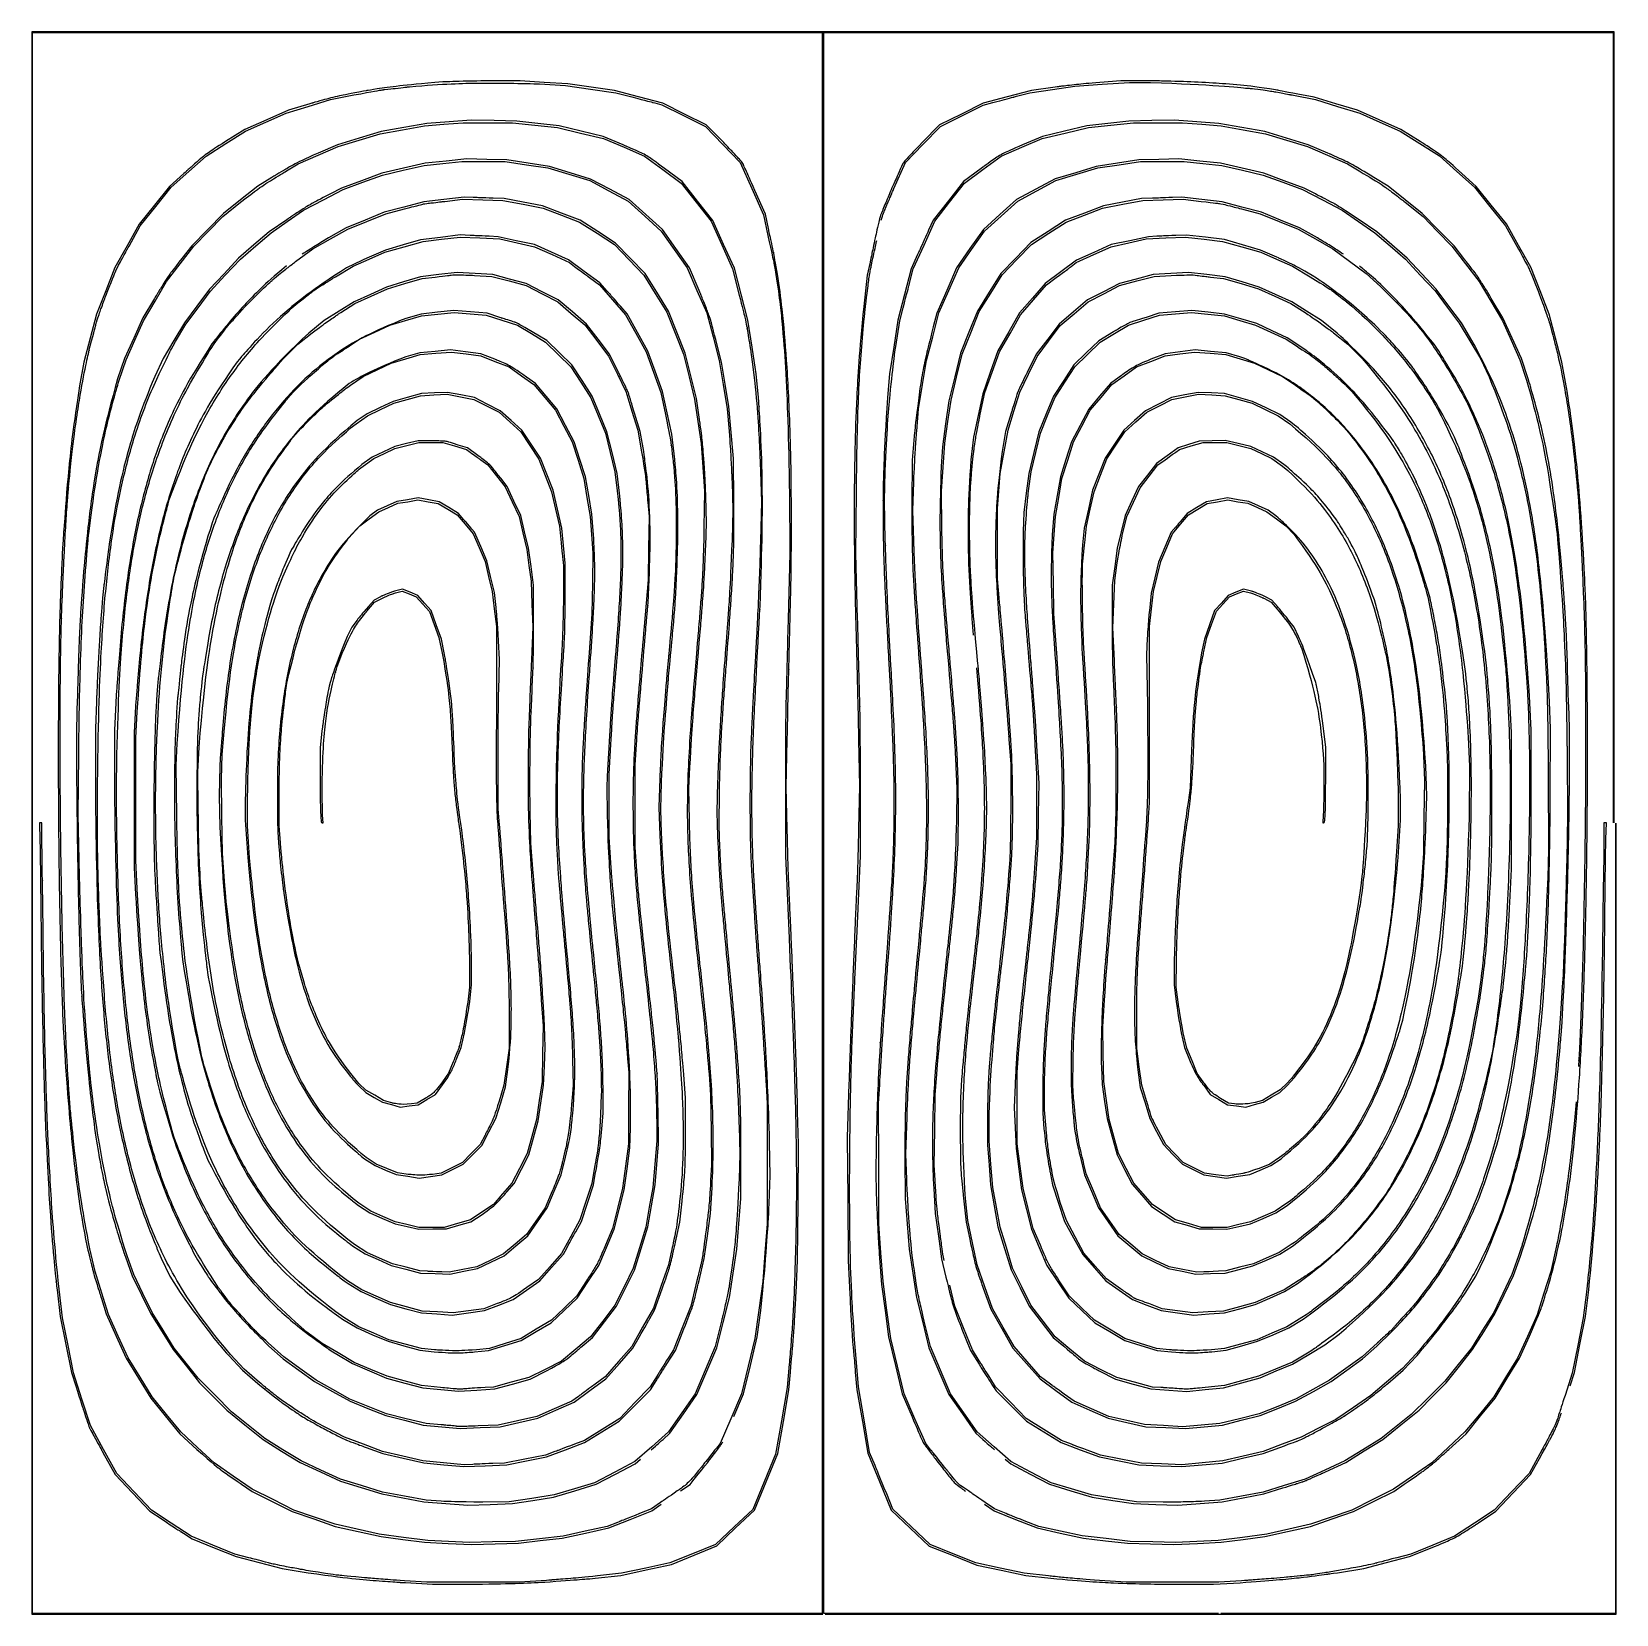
# Model space of a CAD drawing. Header units: millimetres. Extents: x -591 to 0, y 0 to 590.
import ezdxf

# ---------------------------------------------------------------- set-up
doc = ezdxf.new("R2010")
doc.units = ezdxf.units.MM
doc.header["$PDSIZE"] = -1

msp = doc.modelspace()

# ---------------------------------------------------------------- linework, layer by layer
at = {"color": 7, "linetype": 'Continuous'}
for p, q in [((-295.82, 590.01), (-590.82, 590.01)), ((-590.82, 590.01), (-590.82, 295.01)), ((-590.53, 295.01), (-590.53, 589.71)), ((-590.53, 589.71), (-443.32, 589.71)), ((-443.32, 589.71), (-296.12, 589.71)), ((-296.12, 589.71), (-296.12, 295.01)), ((-0.82, 590.01), (-295.82, 590.01)), ((-295.53, 295.01), (-295.53, 589.71)), ((-295.53, 589.71), (-148.32, 589.71)), ((-148.32, 589.71), (-1.12, 589.71)), ((-1.12, 589.71), (-1.12, 295.01)), ((-0.82, 295.01), (-0.82, 590.01)), ((-437.54, 571.26), (-437.54, 571.26)), ((-408.64, 571.72), (-419.71, 571.68)), ((-399.8, 571.13), (-408.64, 571.72)), ((-401.43, 570.52), (-391.84, 569.91)), ((-390.96, 570.53), (-399.8, 571.13)), ((-391.84, 569.91), (-382.42, 568.58)), ((-382.26, 569.33), (-390.96, 570.53)), ((-382.42, 568.58), (-372.99, 567.25)), ((-373.56, 568.13), (-382.26, 569.33)), ((-364.56, 565.75), (-373.56, 568.13)), ((-372.99, 567.25), (-367.08, 565.69)), ((-218.09, 568.13), (-227.09, 565.75)), ((-223.67, 565.92), (-218.63, 567.25)), ((-218.63, 567.25), (-210.25, 568.47)), ((-209.24, 569.35), (-218.09, 568.13)), ((-210.25, 568.47), (-201.87, 569.69)), ((-201.87, 569.69), (-191.69, 570.4)), ((-184.76, 571.65), (-192.57, 571.11)), ((-191.69, 570.4), (-181.51, 571.11)), ((-173.84, 571.68), (-184.76, 571.65)), ((-181.51, 571.11), (-173.71, 571.12)), ((-495.98, 559.67), (-487.72, 562.18)), ((-487.09, 563.14), (-495.1, 560.77)), ((-487.72, 562.18), (-479.46, 564.69)), ((-479.46, 564.69), (-470.76, 566.41)), ((-355.56, 563.37), (-364.56, 565.75)), ((-358.51, 563.45), (-355.85, 562.77)), ((-355.85, 562.77), (-347.74, 558.72)), ((-347.45, 559.31), (-355.56, 563.37)), ((-236.09, 563.37), (-244.2, 559.31)), ((-244.05, 558.67), (-236.09, 562.66)), ((-227.09, 565.75), (-236.09, 563.37)), ((-236.09, 562.66), (-232.4, 563.63)), ((-120.3, 566.3), (-112.19, 564.69)), ((-112.69, 565.54), (-118.78, 566.72)), ((-104.62, 563.16), (-112.69, 565.54)), ((-112.19, 564.69), (-103.93, 562.18)), ((-96.55, 560.77), (-104.62, 563.16)), ((-103.93, 562.18), (-95.67, 559.67)), ((-503.21, 557.18), (-511.32, 553.58)), ((-511.07, 552.9), (-503.53, 556.29)), ((-503.53, 556.29), (-495.98, 559.67)), ((-495.1, 560.77), (-503.21, 557.18)), ((-443.47, 555.75), (-452.03, 554.25)), ((-444.36, 554.9), (-437.13, 555.5)), ((-435.21, 556.4), (-443.47, 555.75)), ((-437.13, 555.5), (-429.9, 556.09)), ((-426.95, 557.04), (-435.21, 556.4)), ((-429.9, 556.09), (-420.76, 556.09)), ((-418.43, 556.84), (-426.95, 557.04)), ((-420.76, 556.09), (-411.61, 556.08)), ((-409.92, 556.64), (-418.43, 556.84)), ((-411.61, 556.08), (-403.2, 555.18)), ((-402.06, 555.77), (-409.92, 556.64)), ((-394.21, 554.91), (-402.06, 555.77)), ((-347.74, 558.72), (-339.63, 554.68)), ((-339.34, 555.26), (-347.45, 559.31)), ((-244.2, 559.31), (-252.31, 555.25)), ((-252.02, 554.68), (-244.05, 558.67)), ((-189.58, 555.77), (-197.44, 554.91)), ((-181.73, 556.64), (-189.58, 555.77)), ((-188.44, 555.18), (-180.04, 556.08)), ((-173.21, 556.84), (-181.73, 556.64)), ((-180.04, 556.08), (-170.89, 556.08)), ((-164.7, 557.04), (-173.21, 556.84)), ((-170.89, 556.08), (-161.75, 556.09)), ((-156.44, 556.4), (-164.7, 557.04)), ((-161.75, 556.09), (-154.52, 555.5)), ((-148.18, 555.75), (-156.44, 556.4)), ((-154.52, 555.5), (-147.29, 554.9)), ((-139.62, 554.25), (-148.18, 555.75)), ((-88.44, 557.18), (-96.55, 560.77)), ((-95.67, 559.67), (-88.14, 556.3)), ((-80.33, 553.58), (-88.44, 557.18)), ((-88.14, 556.3), (-80.62, 552.92)), ((-511.32, 553.58), (-518.55, 549.04)), ((-518.4, 548.27), (-511.07, 552.9)), ((-468.69, 550.32), (-476.81, 547.89)), ((-476.51, 547.26), (-468.69, 549.59)), ((-460.58, 552.75), (-468.69, 550.32)), ((-468.69, 549.59), (-460.88, 551.92)), ((-460.88, 551.92), (-452.62, 553.41)), ((-452.03, 554.25), (-460.58, 552.75)), ((-452.62, 553.41), (-444.36, 554.9)), ((-403.2, 555.18), (-394.8, 554.27)), ((-394.8, 554.27), (-386.18, 552.22)), ((-385.95, 552.94), (-394.21, 554.91)), ((-386.18, 552.22), (-377.57, 550.17)), ((-377.69, 550.98), (-385.95, 552.94)), ((-370.28, 547.81), (-377.69, 550.98)), ((-377.57, 550.17), (-369.95, 546.91)), ((-339.63, 554.68), (-333.14, 547.98)), ((-332.81, 548.66), (-339.34, 555.26)), ((-252.31, 555.25), (-258.84, 548.66)), ((-258.51, 547.98), (-252.02, 554.68)), ((-221.69, 546.91), (-214.08, 550.17)), ((-213.96, 550.98), (-221.37, 547.81)), ((-214.08, 550.17), (-205.46, 552.22)), ((-205.7, 552.94), (-213.96, 550.98)), ((-197.44, 554.91), (-205.7, 552.94)), ((-205.46, 552.22), (-196.85, 554.27)), ((-196.85, 554.27), (-188.44, 555.18)), ((-147.29, 554.9), (-139.07, 553.42)), ((-131.07, 552.75), (-139.62, 554.25)), ((-139.07, 553.42), (-130.85, 551.93)), ((-122.95, 550.32), (-131.07, 552.75)), ((-130.85, 551.93), (-122.99, 549.59)), ((-122.99, 549.59), (-115.14, 547.25)), ((-114.84, 547.89), (-122.95, 550.32)), ((-80.62, 552.92), (-73.28, 548.29)), ((-73.1, 549.04), (-80.33, 553.58)), ((-532.25, 537.84), (-525.73, 543.64)), ((-525.73, 543.64), (-518.4, 548.27)), ((-491.43, 540.76), (-483.97, 544.01)), ((-476.81, 547.89), (-484.03, 544.75)), ((-483.97, 544.01), (-476.51, 547.26)), ((-369.95, 546.91), (-362.33, 543.65)), ((-362.33, 543.65), (-355.48, 538.59)), ((-333.14, 547.98), (-326.65, 541.29)), ((-265, 541.29), (-258.51, 547.98)), ((-236.17, 538.58), (-229.31, 543.65)), ((-229.31, 543.65), (-221.69, 546.91)), ((-115.14, 547.25), (-107.68, 544)), ((-107.61, 544.75), (-114.84, 547.89)), ((-107.68, 544), (-100.22, 540.75)), ((-73.28, 548.29), (-65.94, 543.67)), ((-65.94, 543.67), (-59.41, 537.85)), ((-538.77, 532.04), (-532.25, 537.84)), ((-495.77, 538.14), (-491.43, 540.76)), ((-452.17, 539.11), (-460.29, 537.23)), ((-459.99, 536.56), (-452.26, 538.36)), ((-452.26, 538.36), (-444.53, 540.16)), ((-444.06, 540.99), (-452.17, 539.11)), ((-444.53, 540.16), (-437.51, 540.9)), ((-436.32, 541.77), (-444.06, 540.99)), ((-437.51, 540.9), (-430.49, 541.65)), ((-428.58, 542.55), (-436.32, 541.77)), ((-430.49, 541.65), (-422.38, 541.63)), ((-421.13, 542.37), (-428.58, 542.55)), ((-422.38, 541.63), (-414.27, 541.62)), ((-413.68, 542.19), (-421.13, 542.37)), ((-414.27, 541.62), (-406.3, 540.43)), ((-405.71, 540.99), (-413.68, 542.19)), ((-406.3, 540.43), (-398.34, 539.25)), ((-397.75, 539.8), (-405.71, 540.99)), ((-398.34, 539.25), (-390.52, 536.86)), ((-390.08, 537.45), (-397.75, 539.8)), ((-355.48, 538.59), (-348.62, 533.52)), ((-348.26, 534.11), (-354.84, 538.97)), ((-326.65, 541.29), (-322.31, 531.53)), ((-269.36, 531.5), (-265, 541.29)), ((-236.82, 538.97), (-243.4, 534.11)), ((-243.02, 533.52), (-236.17, 538.58)), ((-193.9, 539.8), (-201.57, 537.45)), ((-201.13, 536.86), (-193.31, 539.25)), ((-185.94, 540.99), (-193.9, 539.8)), ((-193.31, 539.25), (-185.35, 540.43)), ((-177.97, 542.19), (-185.94, 540.99)), ((-185.35, 540.43), (-177.38, 541.62)), ((-170.52, 542.37), (-177.97, 542.19)), ((-177.38, 541.62), (-169.27, 541.63)), ((-163.06, 542.55), (-170.52, 542.37)), ((-169.27, 541.63), (-161.16, 541.64)), ((-155.32, 541.77), (-163.06, 542.55)), ((-161.16, 541.64), (-154.13, 540.9)), ((-147.59, 540.99), (-155.32, 541.77)), ((-154.13, 540.9), (-147.11, 540.16)), ((-139.47, 539.11), (-147.59, 540.99)), ((-147.11, 540.16), (-139.38, 538.36)), ((-131.36, 537.23), (-139.47, 539.11)), ((-139.38, 538.36), (-131.66, 536.56)), ((-100.22, 540.75), (-95.88, 538.13)), ((-59.41, 537.85), (-52.88, 532.04)), ((-539.42, 532.34), (-545.07, 525.31)), ((-544.55, 524.81), (-538.77, 532.04)), ((-534.07, 537.16), (-539.42, 532.34)), ((-506.54, 532.44), (-512.91, 527.32)), ((-501.26, 535.67), (-506.54, 532.44)), ((-467.81, 534.46), (-475.33, 531.69)), ((-474.67, 531.21), (-467.33, 533.89)), ((-460.29, 537.23), (-467.81, 534.46)), ((-467.33, 533.89), (-459.99, 536.56)), ((-390.52, 536.86), (-382.7, 534.48)), ((-382.41, 535.09), (-390.08, 537.45)), ((-382.7, 534.48), (-375.58, 530.64)), ((-375.22, 531.26), (-382.41, 535.09)), ((-348.62, 533.52), (-343.07, 526.44)), ((-342.57, 526.87), (-348.26, 534.11)), ((-243.4, 534.11), (-249.04, 526.93)), ((-248.58, 526.44), (-243.02, 533.52)), ((-209.24, 535.1), (-216.43, 531.25)), ((-216.03, 530.67), (-208.95, 534.48)), ((-201.57, 537.45), (-209.24, 535.1)), ((-208.95, 534.48), (-201.13, 536.86)), ((-131.66, 536.56), (-124.32, 533.89)), ((-123.84, 534.46), (-131.36, 537.23)), ((-124.32, 533.89), (-116.98, 531.21)), ((-116.32, 531.69), (-123.84, 534.46)), ((-85.11, 532.44), (-90.39, 535.67)), ((-78.73, 527.32), (-85.11, 532.44)), ((-52.22, 532.34), (-57.57, 537.16)), ((-52.88, 532.04), (-47.1, 524.81)), ((-46.61, 525.35), (-52.22, 532.34)), ((-519.58, 521.08), (-512.94, 526.4)), ((-512.91, 527.32), (-519.29, 522.19)), ((-489.49, 523.48), (-482.08, 527.35)), ((-482.08, 527.35), (-474.67, 531.21)), ((-475.33, 531.69), (-479.46, 529.54)), ((-444.65, 526.55), (-452.03, 524.62)), ((-437.13, 527.44), (-444.65, 526.55)), ((-429.61, 528.33), (-437.13, 527.44)), ((-436.83, 526.76), (-430.2, 527.54)), ((-430.2, 527.54), (-422.67, 527.32)), ((-426.21, 528.2), (-429.61, 528.33)), ((-422.67, 527.32), (-415.15, 527.11)), ((-414.66, 527.77), (-418.74, 527.92)), ((-415.15, 527.11), (-407.63, 525.69)), ((-407.53, 526.4), (-414.66, 527.77)), ((-400.4, 525.04), (-407.53, 526.4)), ((-375.58, 530.64), (-368.47, 526.81)), ((-368.04, 527.43), (-375.22, 531.26)), ((-368.47, 526.81), (-362.27, 521.26)), ((-361.84, 521.86), (-368.04, 527.43)), ((-343.07, 526.44), (-337.51, 519.36)), ((-336.88, 519.63), (-342.57, 526.87)), ((-322.31, 531.53), (-317.97, 521.78)), ((-317.28, 522.01), (-321.19, 530.86)), ((-249.04, 526.93), (-254.67, 519.76)), ((-254.13, 519.36), (-248.58, 526.44)), ((-223.63, 527.41), (-229.81, 521.86)), ((-229.34, 521.28), (-223.11, 526.86)), ((-216.43, 531.25), (-223.63, 527.41)), ((-223.11, 526.86), (-216.03, 530.67)), ((-184.11, 526.4), (-191.25, 525.04)), ((-176.98, 527.77), (-184.11, 526.4)), ((-184.02, 525.69), (-176.5, 527.11)), ((-172.9, 527.92), (-176.98, 527.77)), ((-176.5, 527.11), (-168.97, 527.32)), ((-168.97, 527.32), (-161.45, 527.53)), ((-162.04, 528.33), (-165.43, 528.2)), ((-154.52, 527.44), (-162.04, 528.33)), ((-161.45, 527.53), (-154.81, 526.76)), ((-147, 526.55), (-154.52, 527.44)), ((-139.62, 524.62), (-147, 526.55)), ((-116.98, 531.21), (-109.57, 527.35)), ((-112.19, 529.54), (-116.32, 531.69)), ((-109.57, 527.35), (-102.16, 523.48)), ((-72.36, 522.19), (-78.73, 527.32)), ((-78.7, 526.4), (-72.07, 521.08)), ((-545.07, 525.31), (-550.71, 518.29)), ((-550.32, 517.59), (-544.55, 524.81)), ((-519.29, 522.19), (-525.23, 516.2)), ((-524.97, 515.54), (-519.58, 521.08)), ((-495.54, 519.28), (-489.49, 523.48)), ((-459.4, 522.69), (-466.48, 519.79)), ((-465.89, 519.28), (-458.81, 522.14)), ((-452.03, 524.62), (-459.4, 522.69)), ((-458.81, 522.14), (-451.88, 523.97)), ((-407.63, 525.69), (-400.11, 524.26)), ((-393.34, 522.37), (-400.4, 525.04)), ((-400.11, 524.26), (-393.32, 521.64)), ((-386.28, 519.71), (-393.34, 522.37)), ((-393.32, 521.64), (-386.54, 519.02)), ((-362.27, 521.26), (-356.07, 515.7)), ((-355.65, 516.29), (-361.84, 521.86)), ((-317.97, 521.78), (-316.32, 514.08)), ((-316.14, 516.7), (-317.28, 522.01)), ((-229.81, 521.86), (-235.99, 516.31)), ((-235.57, 515.7), (-229.34, 521.28)), ((-198.28, 522.38), (-205.31, 519.73)), ((-205.11, 519.02), (-198.33, 521.64)), ((-198.33, 521.64), (-191.54, 524.26)), ((-191.25, 525.04), (-198.28, 522.38)), ((-191.54, 524.26), (-184.02, 525.69)), ((-139.77, 523.96), (-132.84, 522.14)), ((-132.25, 522.69), (-139.62, 524.62)), ((-132.84, 522.14), (-125.76, 519.28)), ((-125.17, 519.79), (-132.25, 522.69)), ((-102.16, 523.48), (-96.11, 519.28)), ((-66.42, 516.2), (-72.36, 522.19)), ((-72.07, 521.08), (-66.67, 515.54)), ((-47.1, 524.81), (-41.32, 517.59)), ((-40.99, 518.37), (-46.61, 525.35)), ((-550.71, 518.29), (-555.25, 510.22)), ((-554.53, 510.09), (-550.32, 517.59)), ((-525.23, 516.2), (-531.17, 510.21)), ((-530.36, 510), (-524.97, 515.54)), ((-502.28, 515.41), (-507.98, 510.51)), ((-507.31, 510.14), (-501.59, 515.07)), ((-495.74, 519.92), (-502.28, 515.41)), ((-501.59, 515.07), (-495.54, 519.28)), ((-473.56, 516.9), (-480.2, 513.1)), ((-479.46, 512.76), (-472.97, 516.42)), ((-466.48, 519.79), (-473.56, 516.9)), ((-472.97, 516.42), (-465.89, 519.28)), ((-431.08, 514.23), (-438.46, 513.33)), ((-427.39, 514.06), (-431.08, 514.23)), ((-386.54, 519.02), (-380.04, 514.85)), ((-379.71, 515.46), (-386.28, 519.71)), ((-380.04, 514.85), (-373.54, 510.68)), ((-373.13, 511.21), (-379.71, 515.46)), ((-356.07, 515.7), (-351.27, 508.82)), ((-350.63, 509.14), (-355.65, 516.29)), ((-337.51, 519.36), (-333.52, 510.49)), ((-332.85, 510.71), (-336.88, 519.63)), ((-258.12, 510.48), (-254.13, 519.36)), ((-254.67, 519.76), (-256.39, 516.02)), ((-235.99, 516.31), (-241.01, 509.14)), ((-240.38, 508.83), (-235.57, 515.7)), ((-211.81, 515.56), (-218.31, 511.39)), ((-218.09, 510.69), (-211.6, 514.86)), ((-205.31, 519.73), (-211.81, 515.56)), ((-211.6, 514.86), (-205.11, 519.02)), ((-160.27, 514.21), (-164.25, 514.05)), ((-153.19, 513.35), (-160.27, 514.21)), ((-125.76, 519.28), (-118.68, 516.41)), ((-118.09, 516.9), (-125.17, 519.79)), ((-118.68, 516.41), (-112.19, 512.76)), ((-111.45, 513.1), (-118.09, 516.9)), ((-96.11, 519.28), (-90.06, 515.07)), ((-89.31, 515.37), (-95.88, 519.89)), ((-90.06, 515.07), (-84.34, 510.13)), ((-83.64, 510.49), (-89.31, 515.37)), ((-66.67, 515.54), (-61.28, 510)), ((-60.48, 510.21), (-66.42, 516.2)), ((-41.32, 517.59), (-37.12, 510.09)), ((-36.44, 510.28), (-40.99, 518.37)), ((-555.25, 510.22), (-559.78, 502.14)), ((-535.44, 503.42), (-530.36, 510)), ((-531.17, 510.21), (-534.8, 505.49)), ((-507.98, 510.51), (-513.68, 505.6)), ((-513.03, 505.2), (-507.31, 510.14)), ((-492.44, 504.28), (-485.95, 509.1)), ((-485.95, 509.1), (-479.46, 512.76)), ((-458.89, 508.61), (-465.04, 505.93)), ((-459.1, 507.78), (-451.99, 509.81)), ((-452.36, 510.52), (-458.89, 508.61)), ((-445.83, 512.44), (-452.36, 510.52)), ((-451.99, 509.81), (-444.87, 511.85)), ((-438.46, 513.33), (-445.83, 512.44)), ((-444.87, 511.85), (-437.97, 512.65)), ((-437.97, 512.65), (-431.08, 513.46)), ((-431.08, 513.46), (-423.7, 513.12)), ((-423.7, 513.12), (-416.33, 512.78)), ((-416.92, 513.54), (-420.31, 513.72)), ((-410.14, 512.09), (-416.92, 513.54)), ((-416.33, 512.78), (-409.84, 511.31)), ((-403.35, 510.64), (-410.14, 512.09)), ((-409.84, 511.31), (-403.35, 509.84)), ((-397.01, 507.79), (-403.35, 510.64)), ((-403.35, 509.84), (-396.81, 506.9)), ((-373.54, 510.68), (-368.08, 504.99)), ((-367.64, 505.52), (-373.13, 511.21)), ((-351.27, 508.82), (-346.46, 501.95)), ((-345.62, 501.98), (-350.63, 509.14)), ((-333.52, 510.49), (-329.53, 501.61)), ((-328.82, 501.8), (-332.85, 510.71)), ((-262.12, 501.6), (-258.12, 510.48)), ((-241.01, 509.14), (-246.03, 501.98)), ((-245.19, 501.95), (-240.38, 508.83)), ((-218.31, 511.39), (-223.9, 505.62)), ((-223.53, 505.03), (-218.09, 510.69)), ((-194.83, 506.9), (-188.3, 509.84)), ((-188.38, 510.62), (-194.82, 507.7)), ((-181.41, 512.1), (-188.38, 510.62)), ((-188.3, 509.84), (-181.81, 511.31)), ((-181.81, 511.31), (-175.32, 512.78)), ((-174.43, 513.57), (-181.41, 512.1)), ((-175.32, 512.78), (-167.94, 513.12)), ((-171.33, 513.73), (-174.43, 513.57)), ((-167.94, 513.12), (-160.57, 513.46)), ((-160.57, 513.46), (-153.67, 512.65)), ((-153.67, 512.65), (-146.78, 511.85)), ((-146.11, 512.5), (-153.19, 513.35)), ((-146.78, 511.85), (-139.66, 509.81)), ((-139.39, 510.53), (-146.11, 512.5)), ((-139.66, 509.81), (-132.54, 507.78)), ((-132.68, 508.57), (-139.39, 510.53)), ((-126.56, 505.91), (-132.68, 508.57)), ((-112.19, 512.76), (-105.7, 509.1)), ((-105.7, 509.1), (-99.5, 504.51)), ((-84.34, 510.13), (-78.61, 505.2)), ((-77.97, 505.6), (-83.64, 510.49)), ((-61.28, 510), (-56.2, 503.41)), ((-56.85, 505.49), (-60.48, 510.21)), ((-31.88, 502.18), (-36.44, 510.28)), ((-540.53, 496.83), (-535.44, 503.42)), ((-513.68, 505.6), (-519.08, 499.8)), ((-518.65, 499.19), (-513.03, 505.2)), ((-477.54, 498.67), (-470.9, 502.64)), ((-470.9, 502.64), (-465, 505.21)), ((-465, 505.21), (-459.1, 507.78)), ((-390.67, 504.94), (-397.01, 507.79)), ((-396.81, 506.9), (-390.28, 503.97)), ((-384.8, 500.65), (-390.67, 504.94)), ((-390.28, 503.97), (-388.41, 502.51)), ((-368.08, 504.99), (-362.63, 499.3)), ((-362.14, 499.83), (-367.64, 505.52)), ((-278.24, 504.12), (-279.28, 499.21)), ((-260.49, 506.97), (-262.87, 501.66)), ((-223.9, 505.62), (-229.49, 499.84)), ((-228.97, 499.38), (-223.53, 505.03)), ((-201.27, 504.78), (-207.11, 500.46)), ((-203.24, 502.51), (-201.37, 503.97)), ((-201.37, 503.97), (-194.83, 506.9)), ((-194.82, 507.7), (-201.27, 504.78)), ((-132.54, 507.78), (-126.64, 505.21)), ((-126.64, 505.21), (-120.74, 502.64)), ((-120.74, 502.64), (-114.1, 498.67)), ((-99.5, 504.51), (-93.31, 499.92)), ((-78.61, 505.2), (-73.09, 499.29)), ((-72.57, 499.8), (-77.97, 505.6)), ((-56.2, 503.41), (-51.12, 496.83)), ((-559.78, 502.14), (-563.21, 493.41)), ((-544.84, 489.51), (-540.53, 496.83)), ((-519.08, 499.8), (-524.48, 493.99)), ((-524.26, 493.18), (-518.65, 499.19)), ((-452.17, 496.71), (-458.52, 494.81)), ((-445.83, 498.6), (-452.17, 496.71)), ((-451.73, 496.08), (-445.24, 497.98)), ((-438.98, 499.43), (-445.83, 498.6)), ((-445.24, 497.98), (-440.37, 498.55)), ((-432.13, 500.26), (-438.98, 499.43)), ((-425.52, 499.87), (-432.13, 500.26)), ((-425.72, 499.16), (-419.28, 498.8)), ((-418.91, 499.47), (-425.52, 499.87)), ((-419.28, 498.8), (-412.84, 497.07)), ((-412.67, 497.8), (-418.91, 499.47)), ((-412.84, 497.07), (-406.4, 495.34)), ((-406.43, 496.13), (-412.67, 497.8)), ((-378.94, 496.35), (-384.8, 500.65)), ((-382.85, 498.36), (-379.16, 495.67)), ((-376.2, 493.25), (-378.94, 496.35)), ((-362.63, 499.3), (-358.31, 492.36)), ((-357.78, 492.85), (-362.14, 499.83)), ((-346.46, 501.95), (-342.79, 493.54)), ((-341.98, 493.56), (-345.62, 501.98)), ((-329.53, 501.61), (-326.98, 491.75)), ((-326.31, 492.14), (-328.82, 501.8)), ((-279.28, 499.21), (-280.61, 487.6)), ((-262.87, 501.66), (-265.35, 492.07)), ((-263.37, 496.76), (-262.12, 501.6)), ((-246.03, 501.98), (-249.67, 493.55)), ((-248.86, 493.54), (-245.19, 501.95)), ((-229.49, 499.84), (-233.87, 492.86)), ((-233.24, 492.55), (-228.97, 499.38)), ((-207.11, 500.46), (-212.95, 496.14)), ((-212.5, 495.66), (-208.8, 498.36)), ((-178.98, 497.8), (-185.22, 496.13)), ((-185.18, 495.37), (-178.77, 497.08)), ((-172.73, 499.47), (-178.98, 497.8)), ((-178.77, 497.08), (-172.36, 498.79)), ((-166.13, 499.87), (-172.73, 499.47)), ((-172.36, 498.79), (-165.92, 499.16)), ((-159.52, 500.26), (-166.13, 499.87)), ((-152.67, 499.43), (-159.52, 500.26)), ((-145.82, 498.6), (-152.67, 499.43)), ((-151.27, 498.55), (-146.4, 497.98)), ((-146.4, 497.98), (-139.91, 496.08)), ((-139.47, 496.71), (-145.82, 498.6)), ((-133.13, 494.81), (-139.47, 496.71)), ((-93.31, 499.92), (-87.96, 494.97)), ((-73.09, 499.29), (-67.57, 493.38)), ((-67.18, 493.99), (-72.57, 499.8)), ((-51.12, 496.83), (-46.8, 489.51)), ((-28.44, 493.42), (-31.88, 502.18)), ((-563.21, 493.41), (-566.63, 484.68)), ((-545.03, 490.59), (-549.34, 483.37)), ((-524.48, 493.99), (-529.2, 487.72)), ((-528.8, 487.09), (-524.26, 493.18)), ((-464.56, 492.02), (-470.61, 489.24)), ((-470.31, 488.62), (-464.27, 491.4)), ((-458.52, 494.81), (-464.56, 492.02)), ((-464.27, 491.4), (-458.22, 494.18)), ((-458.22, 494.18), (-451.73, 496.08)), ((-400.46, 493.07), (-406.43, 496.13)), ((-406.4, 495.34), (-400.55, 492.3)), ((-400.55, 492.3), (-394.7, 489.27)), ((-394.5, 490.01), (-400.46, 493.07)), ((-379.16, 495.67), (-374.32, 490.08)), ((-358.31, 492.36), (-353.98, 485.43)), ((-353.41, 485.87), (-357.78, 492.85)), ((-342.79, 493.54), (-339.11, 485.14)), ((-323.81, 482.48), (-326.31, 492.14)), ((-265.35, 492.07), (-267.84, 482.48)), ((-249.67, 493.55), (-253.31, 485.12)), ((-252.54, 485.14), (-248.86, 493.54)), ((-233.87, 492.86), (-238.24, 485.87)), ((-237.51, 485.73), (-233.24, 492.55)), ((-217.73, 490.7), (-222.52, 485.25)), ((-212.95, 496.14), (-217.73, 490.7)), ((-217.35, 490.05), (-212.5, 495.66)), ((-191.18, 493.07), (-197.15, 490.01)), ((-196.94, 489.27), (-191.06, 492.32)), ((-185.22, 496.13), (-191.18, 493.07)), ((-191.06, 492.32), (-185.18, 495.37)), ((-139.91, 496.08), (-133.42, 494.18)), ((-133.42, 494.18), (-127.38, 491.4)), ((-127.08, 492.02), (-133.13, 494.81)), ((-127.38, 491.4), (-121.33, 488.62)), ((-121.04, 489.24), (-127.08, 492.02)), ((-67.57, 493.38), (-63.05, 487.34)), ((-62.47, 487.74), (-67.18, 493.99)), ((-42.3, 483.37), (-46.62, 490.59)), ((-25, 484.65), (-28.44, 493.42)), ((-566.63, 484.68), (-568.98, 475.76)), ((-549.16, 482.19), (-544.84, 489.51)), ((-529.2, 487.72), (-533.91, 481.45)), ((-533.33, 481.01), (-528.8, 487.09)), ((-476.18, 485.76), (-481.75, 482.28)), ((-470.61, 489.24), (-476.18, 485.76)), ((-475.62, 485.28), (-470.31, 488.62)), ((-445.58, 484.75), (-451.31, 483.07)), ((-439.51, 485.42), (-445.58, 484.75)), ((-445.53, 484.06), (-439.4, 484.71)), ((-433.44, 486.09), (-439.51, 485.42)), ((-439.4, 484.71), (-433.26, 485.36)), ((-427.25, 485.56), (-433.44, 486.09)), ((-433.26, 485.36), (-427.3, 484.85)), ((-427.3, 484.85), (-421.34, 484.33)), ((-421.05, 485.02), (-427.25, 485.56)), ((-416.33, 483.5), (-421.05, 485.02)), ((-394.7, 489.27), (-389.64, 484.99)), ((-389.21, 485.51), (-394.5, 490.01)), ((-389.64, 484.99), (-384.57, 480.71)), ((-383.92, 481.01), (-389.21, 485.51)), ((-374.32, 490.08), (-369.48, 484.49)), ((-368.83, 484.84), (-371.15, 487.5)), ((-369.48, 484.49), (-365.61, 477.59)), ((-364.94, 477.9), (-368.83, 484.84)), ((-353.98, 485.43), (-350.87, 477.61)), ((-350.27, 478.02), (-353.41, 485.87)), ((-339.11, 485.14), (-336.79, 476.29)), ((-267.18, 482.19), (-265.9, 487.05)), ((-254.86, 476.29), (-252.54, 485.14)), ((-253.31, 485.12), (-254.66, 479.96)), ((-238.24, 485.87), (-241.38, 478.02)), ((-240.7, 477.77), (-237.51, 485.73)), ((-222.52, 485.25), (-226.55, 478.11)), ((-222.2, 484.43), (-217.35, 490.05)), ((-202.43, 485.51), (-207.72, 481.01)), ((-207.33, 480.45), (-202.14, 484.86)), ((-197.15, 490.01), (-202.43, 485.51)), ((-202.14, 484.86), (-196.94, 489.27)), ((-170.6, 485.02), (-175.32, 483.5)), ((-164.4, 485.56), (-170.6, 485.02)), ((-170.3, 484.33), (-164.34, 484.85)), ((-158.21, 486.09), (-164.4, 485.56)), ((-164.34, 484.85), (-158.38, 485.36)), ((-158.38, 485.36), (-152.24, 484.71)), ((-152.13, 485.42), (-158.21, 486.09)), ((-152.24, 484.71), (-146.11, 484.06)), ((-146.05, 484.75), (-152.13, 485.42)), ((-140.03, 482.97), (-146.05, 484.75)), ((-121.33, 488.62), (-116.02, 485.27)), ((-115.46, 485.76), (-121.04, 489.24)), ((-109.89, 482.28), (-115.46, 485.76)), ((-63.05, 487.34), (-58.53, 481.3)), ((-57.76, 481.49), (-62.47, 487.74)), ((-46.8, 489.51), (-42.48, 482.19)), ((-22.66, 475.75), (-25, 484.65)), ((-549.34, 483.37), (-552.8, 475.8)), ((-552.41, 474.96), (-549.16, 482.19)), ((-533.91, 481.45), (-537.85, 474.83)), ((-537.19, 474.54), (-533.33, 481.01)), ((-481.75, 482.28), (-487.54, 477.62)), ((-462.92, 477.95), (-457.29, 480.56)), ((-457.29, 480.56), (-451.41, 482.31)), ((-451.41, 482.31), (-445.53, 484.06)), ((-421.34, 484.33), (-415.54, 482.49)), ((-415.54, 482.49), (-409.73, 480.64)), ((-409.73, 480.64), (-404.47, 477.46)), ((-384.57, 480.71), (-380.13, 474.85)), ((-379.65, 475.4), (-383.92, 481.01)), ((-322.23, 472.45), (-323.81, 482.48)), ((-267.84, 482.48), (-269.41, 472.45)), ((-268.68, 472.6), (-267.18, 482.19)), ((-226.06, 477.55), (-222.2, 484.43)), ((-207.72, 481.01), (-212, 475.4)), ((-211.65, 474.69), (-207.33, 480.45)), ((-187.16, 477.46), (-181.9, 480.65)), ((-181.9, 480.65), (-176.1, 482.49)), ((-176.1, 482.49), (-170.3, 484.33)), ((-146.11, 484.06), (-140.31, 482.33)), ((-140.31, 482.33), (-134.51, 480.6)), ((-134.01, 481.18), (-140.03, 482.97)), ((-134.51, 480.6), (-128.8, 477.97)), ((-128.36, 478.54), (-134.01, 481.18)), ((-104.11, 477.62), (-109.89, 482.28)), ((-58.53, 481.3), (-54.6, 474.77)), ((-53.83, 474.89), (-57.76, 481.49)), ((-42.48, 482.19), (-39.24, 474.96)), ((-38.85, 475.8), (-42.3, 483.37)), ((-568.98, 475.76), (-571.33, 466.85)), ((-552.8, 475.8), (-556.25, 468.23)), ((-555.65, 467.73), (-552.41, 474.96)), ((-537.85, 474.83), (-541.78, 468.22)), ((-496.88, 468.13), (-491.55, 473.54)), ((-491.55, 473.54), (-486.24, 477.74)), ((-472.38, 472.84), (-468.54, 475.34)), ((-468.54, 475.34), (-462.92, 477.95)), ((-404.47, 477.46), (-399.22, 474.27)), ((-398.73, 474.85), (-404.21, 478.14)), ((-399.22, 474.27), (-394.5, 469.69)), ((-394.06, 470.33), (-398.73, 474.85)), ((-380.13, 474.85), (-375.7, 469)), ((-375.38, 469.8), (-379.65, 475.4)), ((-365.61, 477.59), (-361.73, 470.68)), ((-361.06, 470.95), (-364.94, 477.9)), ((-350.87, 477.61), (-347.76, 469.8)), ((-347.13, 470.17), (-350.27, 478.02)), ((-336.79, 476.29), (-334.46, 467.44)), ((-333.59, 466.85), (-335.23, 473.19)), ((-257.19, 467.44), (-254.86, 476.29)), ((-241.38, 478.02), (-244.52, 470.17)), ((-243.89, 469.82), (-240.7, 477.77)), ((-226.55, 478.11), (-230.59, 470.98)), ((-229.92, 470.67), (-226.06, 477.55)), ((-212, 475.4), (-216.28, 469.8)), ((-215.98, 468.93), (-211.65, 474.69)), ((-192.97, 474.82), (-197.61, 470.31)), ((-197.14, 469.69), (-192.42, 474.28)), ((-187.46, 478.12), (-192.97, 474.82)), ((-192.42, 474.28), (-187.16, 477.46)), ((-128.8, 477.97), (-123.1, 475.34)), ((-122.7, 475.9), (-128.36, 478.54)), ((-123.1, 475.34), (-119.26, 472.84)), ((-117.59, 472.58), (-122.7, 475.9)), ((-105.4, 477.73), (-100.09, 473.53)), ((-100.09, 473.53), (-94.77, 468.12)), ((-54.6, 474.77), (-50.68, 468.23)), ((-39.24, 474.96), (-36.01, 467.73)), ((-35.39, 468.23), (-38.85, 475.8)), ((-20.32, 466.85), (-22.66, 475.75)), ((-571.33, 466.85), (-572.95, 458)), ((-556.25, 468.23), (-558.78, 460.6)), ((-558.18, 460.06), (-555.65, 467.73)), ((-541.78, 468.22), (-544.93, 461.5)), ((-456.74, 466.45), (-451.36, 468.05)), ((-451.36, 468.05), (-445.97, 469.64)), ((-446.13, 470.33), (-451.34, 468.81)), ((-440.37, 470.84), (-446.13, 470.33)), ((-445.97, 469.64), (-440.15, 470.12)), ((-434.62, 471.35), (-440.37, 470.84)), ((-440.15, 470.12), (-434.32, 470.59)), ((-429.02, 470.61), (-434.62, 471.35)), ((-434.32, 470.59), (-428.87, 469.86)), ((-423.41, 469.88), (-429.02, 470.61)), ((-428.87, 469.86), (-423.41, 469.13)), ((-418.14, 467.87), (-423.41, 469.88)), ((-423.41, 469.13), (-418.1, 467.08)), ((-418.1, 467.08), (-412.79, 465.04)), ((-394.5, 469.69), (-389.78, 465.11)), ((-389.39, 465.8), (-394.06, 470.33)), ((-375.7, 469), (-372.45, 462.32)), ((-372, 463.01), (-375.38, 469.8)), ((-361.73, 470.68), (-359, 463.08)), ((-358.36, 463.44), (-361.06, 470.95)), ((-347.76, 469.8), (-345.71, 461.39)), ((-345.04, 461.73), (-347.13, 470.17)), ((-334.46, 467.44), (-332.99, 458.44)), ((-332.24, 458.59), (-333.59, 466.85)), ((-320.65, 462.42), (-322.23, 472.45)), ((-269.41, 472.45), (-270.99, 462.42)), ((-258.66, 458.44), (-257.19, 467.44)), ((-244.52, 470.17), (-246.69, 461.28)), ((-245.96, 461.25), (-243.89, 469.82)), ((-230.59, 470.98), (-233.41, 463.01)), ((-232.66, 463.07), (-229.92, 470.67)), ((-216.28, 469.8), (-219.65, 463.01)), ((-219.21, 462.29), (-215.98, 468.93)), ((-197.61, 470.31), (-202.26, 465.79)), ((-201.86, 465.11), (-197.14, 469.69)), ((-178.85, 465.04), (-173.54, 467.08)), ((-173.54, 467.08), (-168.23, 469.13)), ((-168.24, 469.88), (-173.51, 467.87)), ((-162.63, 470.62), (-168.24, 469.88)), ((-168.23, 469.13), (-162.78, 469.86)), ((-162.78, 469.86), (-157.32, 470.59)), ((-157.03, 471.36), (-162.63, 470.62)), ((-157.32, 470.59), (-151.44, 470.1)), ((-151.27, 470.84), (-157.03, 471.36)), ((-151.44, 470.1), (-145.57, 469.61)), ((-145.52, 470.32), (-151.27, 470.84)), ((-145.57, 469.61), (-140.23, 468.03)), ((-140.31, 468.81), (-145.52, 470.32)), ((-140.23, 468.03), (-134.9, 466.45)), ((-50.68, 468.23), (-47.44, 461.34)), ((-36.01, 467.73), (-33.47, 460.06)), ((-32.87, 460.6), (-35.39, 468.23)), ((-18.7, 458), (-20.32, 466.85)), ((-472.01, 458.19), (-467.18, 461.42)), ((-467.18, 461.42), (-461.96, 463.94)), ((-461.96, 463.94), (-456.74, 466.45)), ((-412.79, 465.04), (-408.18, 461.75)), ((-408.18, 461.75), (-403.56, 458.45)), ((-403, 458.88), (-406.28, 461.24)), ((-389.78, 465.11), (-386.06, 459.34)), ((-385.62, 459.98), (-389.39, 465.8)), ((-372.45, 462.32), (-369.2, 455.64)), ((-359, 463.08), (-356.26, 455.47)), ((-355.66, 455.93), (-358.36, 463.44)), ((-345.71, 461.39), (-343.66, 452.98)), ((-342.96, 453.28), (-345.04, 461.73)), ((-319.88, 453.58), (-320.65, 462.42)), ((-270.99, 462.42), (-271.77, 453.58)), ((-246.69, 461.28), (-248.86, 452.39)), ((-248.04, 452.69), (-245.96, 461.25)), ((-233.41, 463.01), (-236.24, 455.05)), ((-235.39, 455.47), (-232.66, 463.07)), ((-222.44, 455.64), (-219.21, 462.29)), ((-202.26, 465.79), (-206.03, 459.98)), ((-205.59, 459.34), (-201.86, 465.11)), ((-185.37, 461.24), (-188.64, 458.88)), ((-188.05, 458.49), (-183.45, 461.76)), ((-183.45, 461.76), (-178.85, 465.04)), ((-134.9, 466.45), (-129.68, 463.94)), ((-129.68, 463.94), (-124.47, 461.42)), ((-124.47, 461.42), (-119.65, 458.2)), ((-445.54, 455.15), (-450.79, 453.67)), ((-440.67, 455.34), (-445.54, 455.15)), ((-435.8, 455.53), (-440.67, 455.34)), ((-430.79, 454.59), (-435.8, 455.53)), ((-403.56, 458.45), (-399.55, 453.67)), ((-398.99, 454.12), (-403, 458.88)), ((-386.06, 459.34), (-382.34, 453.57)), ((-381.85, 454.16), (-385.62, 459.98)), ((-369.2, 455.64), (-367.02, 448.56)), ((-356.26, 455.47), (-354.51, 447.35)), ((-353.89, 447.97), (-355.66, 455.93)), ((-332.99, 458.44), (-331.52, 449.44)), ((-330.9, 450.33), (-332.24, 458.59)), ((-260.12, 449.44), (-258.66, 458.44)), ((-236.24, 455.05), (-237.98, 446.93)), ((-237.14, 447.38), (-235.39, 455.47)), ((-224.62, 448.56), (-222.44, 455.64)), ((-206.03, 459.98), (-209.8, 454.16)), ((-209.31, 453.57), (-205.59, 459.34)), ((-188.64, 458.88), (-192.68, 454.09)), ((-192.08, 453.69), (-188.05, 458.49)), ((-155.85, 455.53), (-160.86, 454.59)), ((-150.98, 455.34), (-155.85, 455.53)), ((-146.11, 455.15), (-150.98, 455.34)), ((-140.85, 453.67), (-146.11, 455.15)), ((-460.86, 449.89), (-465.69, 447.58)), ((-465.59, 446.77), (-460.73, 449.16)), ((-456.04, 452.2), (-460.86, 449.89)), ((-460.73, 449.16), (-455.86, 451.55)), ((-450.79, 453.67), (-456.04, 452.2)), ((-455.86, 451.55), (-450.84, 452.92)), ((-450.84, 452.92), (-445.83, 454.29)), ((-445.83, 454.29), (-440.88, 454.57)), ((-440.88, 454.57), (-435.92, 454.86)), ((-435.92, 454.86), (-430.95, 453.86)), ((-430.95, 453.86), (-425.97, 452.86)), ((-425.77, 453.65), (-430.79, 454.59)), ((-425.97, 452.86), (-421.27, 450.51)), ((-420.94, 451.16), (-425.77, 453.65)), ((-421.27, 450.51), (-416.57, 448.16)), ((-416.11, 448.67), (-420.94, 451.16)), ((-399.55, 453.67), (-395.53, 448.9)), ((-394.98, 449.37), (-398.99, 454.12)), ((-391.74, 443.21), (-394.98, 449.37)), ((-382.34, 453.57), (-379.62, 446.93)), ((-379.08, 447.52), (-381.85, 454.16)), ((-343.66, 452.98), (-342.46, 444.72)), ((-341.81, 445.46), (-342.96, 453.28)), ((-331.52, 449.44), (-330.79, 441.03)), ((-330.01, 440.59), (-330.9, 450.33)), ((-260.86, 441.03), (-260.12, 449.44)), ((-248.86, 452.39), (-250.05, 443.84)), ((-249.21, 444.67), (-248.04, 452.69)), ((-209.8, 454.16), (-212.57, 447.52)), ((-212.03, 446.93), (-209.31, 453.57)), ((-196.73, 449.3), (-199.93, 443.18)), ((-192.68, 454.09), (-196.73, 449.3)), ((-196.11, 448.9), (-192.08, 453.69)), ((-170.73, 451.14), (-175.59, 448.64)), ((-175.08, 448.16), (-170.37, 450.51)), ((-165.88, 453.65), (-170.73, 451.14)), ((-170.37, 450.51), (-165.67, 452.86)), ((-160.86, 454.59), (-165.88, 453.65)), ((-165.67, 452.86), (-160.7, 453.86)), ((-160.7, 453.86), (-155.72, 454.86)), ((-155.72, 454.86), (-150.77, 454.57)), ((-150.77, 454.57), (-145.81, 454.29)), ((-145.81, 454.29), (-140.8, 452.92)), ((-135.59, 452.19), (-140.85, 453.67)), ((-140.8, 452.92), (-135.78, 451.55)), ((-135.78, 451.55), (-130.92, 449.16)), ((-130.52, 449.74), (-135.59, 452.19)), ((-130.92, 449.16), (-126.05, 446.77)), ((-125.46, 447.29), (-130.52, 449.74)), ((-469.87, 443.84), (-465.59, 446.77)), ((-465.69, 447.58), (-469.48, 445)), ((-416.57, 448.16), (-412.5, 444.52)), ((-412.07, 445.07), (-416.11, 448.67)), ((-412.5, 444.52), (-408.44, 440.89)), ((-408.04, 441.48), (-412.07, 445.07)), ((-395.53, 448.9), (-392.4, 442.98)), ((-388.51, 437.05), (-391.74, 443.21)), ((-379.62, 446.93), (-376.9, 440.3)), ((-376.32, 440.89), (-379.08, 447.52)), ((-367.02, 448.56), (-364.85, 441.48)), ((-363.97, 440.93), (-366.06, 447.84)), ((-352.13, 440), (-353.89, 447.97)), ((-342.46, 444.72), (-341.26, 436.46)), ((-250.05, 443.84), (-251.25, 435.28)), ((-250.38, 436.66), (-249.21, 444.67)), ((-237.98, 446.93), (-239.72, 438.82)), ((-225.58, 447.84), (-227.68, 440.93)), ((-226.8, 441.48), (-224.62, 448.56)), ((-212.57, 447.52), (-215.33, 440.89)), ((-214.74, 440.3), (-212.03, 446.93)), ((-199.93, 443.18), (-203.13, 437.05)), ((-199.24, 442.98), (-196.11, 448.9)), ((-179.6, 445.06), (-183.61, 441.48)), ((-183.2, 440.89), (-179.14, 444.52)), ((-175.59, 448.64), (-179.6, 445.06)), ((-179.14, 444.52), (-175.08, 448.16)), ((-126.05, 446.77), (-121.77, 443.84)), ((-121.34, 444.45), (-125.46, 447.29)), ((-446.72, 437.54), (-451.06, 436.47)), ((-441.61, 437.5), (-446.72, 437.54)), ((-408.44, 440.89), (-405.08, 435.79)), ((-404.55, 436.26), (-408.04, 441.48)), ((-392.4, 442.98), (-389.27, 437.07)), ((-376.9, 440.3), (-375.16, 433.13)), ((-374.44, 433.07), (-376.32, 440.89)), ((-364.85, 441.48), (-363.4, 433.36)), ((-362.64, 433.45), (-363.97, 440.93)), ((-351.25, 432.63), (-352.13, 440)), ((-329.13, 430.86), (-330.01, 440.59)), ((-261.77, 439.26), (-262.55, 430.27)), ((-239.72, 438.82), (-240.63, 430.41)), ((-227.68, 440.93), (-229.01, 433.45)), ((-228.25, 433.36), (-226.8, 441.48)), ((-215.33, 440.89), (-217.21, 433.07)), ((-216.49, 433.13), (-214.74, 440.3)), ((-202.37, 437.07), (-199.24, 442.98)), ((-183.61, 441.48), (-187.09, 436.26)), ((-186.55, 435.82), (-183.2, 440.89)), ((-155.55, 437.32), (-159.45, 436.07)), ((-150.68, 437.48), (-155.55, 437.32)), ((-145.82, 437.64), (-150.68, 437.48)), ((-141.05, 436.53), (-145.82, 437.64)), ((-463.86, 431.36), (-467.68, 428.66)), ((-459.63, 433.37), (-463.86, 431.36)), ((-463.23, 430.9), (-459.33, 432.76)), ((-455.4, 435.39), (-459.63, 433.37)), ((-459.33, 432.76), (-455.43, 434.61)), ((-455.43, 434.61), (-450.93, 435.75)), ((-451.06, 436.47), (-455.4, 435.39)), ((-450.93, 435.75), (-446.42, 436.89)), ((-446.42, 436.89), (-441.99, 436.89)), ((-441.99, 436.89), (-437.57, 436.9)), ((-437.57, 436.9), (-433.15, 435.57)), ((-433.15, 435.57), (-428.73, 434.24)), ((-428.37, 434.84), (-431.79, 435.88)), ((-428.73, 434.24), (-427.38, 433.28)), ((-424.42, 432.03), (-428.37, 434.84)), ((-405.08, 435.79), (-401.72, 430.7)), ((-401.07, 431.03), (-404.55, 436.26)), ((-389.27, 437.07), (-387.12, 430.28)), ((-386.44, 430.56), (-388.51, 437.05)), ((-375.16, 433.13), (-373.41, 425.96)), ((-372.56, 425.25), (-374.44, 433.07)), ((-341.26, 436.46), (-340.63, 427.61)), ((-251.25, 435.28), (-251.69, 427.91)), ((-251.01, 427.71), (-250.38, 436.66)), ((-229.7, 425.25), (-228.25, 433.36)), ((-217.21, 433.07), (-219.09, 425.25)), ((-218.23, 425.96), (-216.49, 433.13)), ((-203.13, 437.05), (-205.21, 430.56)), ((-204.53, 430.28), (-202.37, 437.07)), ((-187.09, 436.26), (-190.57, 431.03)), ((-189.9, 430.75), (-186.55, 435.82)), ((-167.41, 431.9), (-171.48, 428.97)), ((-163.34, 434.82), (-167.41, 431.9)), ((-164.26, 433.28), (-162.91, 434.24)), ((-159.45, 436.07), (-163.34, 434.82)), ((-162.91, 434.24), (-158.49, 435.57)), ((-158.49, 435.57), (-154.08, 436.9)), ((-154.08, 436.9), (-149.65, 436.89)), ((-149.65, 436.89), (-145.23, 436.89)), ((-145.23, 436.89), (-140.72, 435.75)), ((-136.29, 435.41), (-141.05, 436.53)), ((-140.72, 435.75), (-136.21, 434.61)), ((-132.04, 433.38), (-136.29, 435.41)), ((-136.21, 434.61), (-132.31, 432.75)), ((-132.31, 432.75), (-128.41, 430.89)), ((-127.79, 431.35), (-132.04, 433.38)), ((-123.97, 428.66), (-127.79, 431.35)), ((-467.22, 428.09), (-463.23, 430.9)), ((-423.39, 430.45), (-420.75, 428.56)), ((-420.75, 428.56), (-417.53, 424.42)), ((-401.72, 430.7), (-399.35, 424.59)), ((-398.73, 425.05), (-401.07, 431.03)), ((-387.12, 430.28), (-384.97, 423.48)), ((-384.36, 424.07), (-386.44, 430.56)), ((-373.41, 425.96), (-372.51, 418.82)), ((-340.63, 427.61), (-340.01, 418.76)), ((-329.02, 414.63), (-329.13, 430.86)), ((-319.09, 426.07), (-318.75, 414.8)), ((-272.91, 415.12), (-272.56, 426.23)), ((-262.55, 430.27), (-262.64, 414.34)), ((-251.63, 418.76), (-251.01, 427.71)), ((-219.14, 418.82), (-218.23, 425.96)), ((-205.21, 430.56), (-207.29, 424.07)), ((-206.69, 423.48), (-204.53, 430.28)), ((-190.57, 431.03), (-192.92, 425.05)), ((-192.28, 424.62), (-189.9, 430.75)), ((-171.48, 428.97), (-174.79, 424.7)), ((-174.22, 424.25), (-170.89, 428.57)), ((-170.89, 428.57), (-168.25, 430.45)), ((-128.41, 430.89), (-124.43, 428.09)), ((-417.53, 424.42), (-414.31, 420.28)), ((-413.53, 420.4), (-415.96, 423.53)), ((-414.31, 420.28), (-411.72, 414.8)), ((-411.01, 415.04), (-413.53, 420.4)), ((-399.35, 424.59), (-396.99, 418.48)), ((-396.38, 419.06), (-398.73, 425.05)), ((-384.97, 423.48), (-383.78, 416.4)), ((-383.15, 417.08), (-384.36, 424.07)), ((-371.67, 418.02), (-372.56, 425.25)), ((-329.71, 422.16), (-329.36, 411.69)), ((-262.29, 411.49), (-261.94, 422.06)), ((-230.23, 418.76), (-229.7, 425.25)), ((-219.09, 425.25), (-219.98, 418.02)), ((-207.29, 424.07), (-208.5, 417.08)), ((-207.87, 416.4), (-206.69, 423.48)), ((-192.92, 425.05), (-195.26, 419.06)), ((-194.66, 418.48), (-192.28, 424.62)), ((-178.1, 420.44), (-180.62, 415.06)), ((-180.03, 414.63), (-177.55, 419.94)), ((-174.79, 424.7), (-178.1, 420.44)), ((-177.55, 419.94), (-174.22, 424.25)), ((-454.68, 414.82), (-458.25, 413.22)), ((-457.84, 412.58), (-454.25, 414.18)), ((-450.7, 415.51), (-454.68, 414.82)), ((-454.25, 414.18), (-450.55, 414.8)), ((-446.71, 416.2), (-450.7, 415.51)), ((-450.55, 414.8), (-446.84, 415.43)), ((-446.84, 415.43), (-443.03, 414.77)), ((-442.81, 415.48), (-446.71, 416.2)), ((-443.03, 414.77), (-439.22, 414.11)), ((-438.91, 414.77), (-442.81, 415.48)), ((-439.22, 414.11), (-435.71, 412.01)), ((-435.28, 412.58), (-438.91, 414.77)), ((-411.72, 414.8), (-409.13, 409.32)), ((-408.5, 409.69), (-411.01, 415.04)), ((-396.99, 418.48), (-395.53, 412.06)), ((-394.8, 411.98), (-396.38, 419.06)), ((-383.78, 416.4), (-382.59, 409.32)), ((-381.94, 410.09), (-383.15, 417.08)), ((-361.11, 414.63), (-360.64, 409.32)), ((-340.01, 418.76), (-340.17, 405.34)), ((-339.2, 406.96), (-339.49, 416.7)), ((-318.75, 414.8), (-319.09, 400.26)), ((-308.31, 418.32), (-308.16, 395.46)), ((-283.49, 395.46), (-283.33, 418.32)), ((-272.56, 400.32), (-272.91, 415.12)), ((-251.47, 405.34), (-251.63, 418.76)), ((-230.77, 412.27), (-230.23, 418.76)), ((-219.98, 418.02), (-220.88, 410.8)), ((-208.5, 417.08), (-209.7, 410.09)), ((-209.05, 409.32), (-207.87, 416.4)), ((-195.26, 419.06), (-196.85, 411.98)), ((-196.11, 412.06), (-194.66, 418.48)), ((-180.62, 415.06), (-183.14, 409.68)), ((-182.51, 409.32), (-180.03, 414.63)), ((-152.74, 414.77), (-156.37, 412.58)), ((-155.97, 412), (-152.49, 414.1)), ((-148.83, 415.48), (-152.74, 414.77)), ((-152.49, 414.1), (-148.65, 414.76)), ((-144.93, 416.2), (-148.83, 415.48)), ((-148.65, 414.76), (-144.8, 415.43)), ((-140.95, 415.51), (-144.93, 416.2)), ((-144.8, 415.43), (-141.1, 414.8)), ((-141.1, 414.8), (-137.39, 414.18)), ((-136.97, 414.82), (-140.95, 415.51)), ((-137.39, 414.18), (-133.84, 412.6)), ((-133.39, 413.22), (-136.97, 414.82)), ((-468.44, 405.83), (-464.94, 408.41)), ((-464.94, 408.41), (-461.44, 410.99)), ((-461.83, 411.61), (-464.74, 409.47)), ((-458.25, 413.22), (-461.83, 411.61)), ((-461.44, 410.99), (-457.84, 412.58)), ((-435.71, 412.01), (-432.2, 409.91)), ((-431.64, 410.39), (-435.28, 412.58)), ((-432.2, 409.91), (-429.21, 406.37)), ((-429.66, 408.03), (-431.64, 410.39)), ((-409.13, 409.32), (-407.66, 403.13)), ((-407.02, 403.6), (-408.5, 409.69)), ((-395.53, 412.06), (-394.07, 405.63)), ((-393.22, 404.9), (-394.8, 411.98)), ((-382.59, 409.32), (-382.09, 402.54)), ((-381.37, 402.48), (-381.94, 410.09)), ((-360.64, 409.32), (-360.82, 397.52)), ((-329.36, 411.69), (-329.71, 400.48)), ((-261.94, 400.37), (-262.29, 411.49)), ((-230.74, 399.14), (-230.77, 412.27)), ((-220.88, 410.8), (-221.14, 403.86)), ((-209.7, 410.09), (-210.28, 402.48)), ((-209.55, 402.54), (-209.05, 409.32)), ((-196.85, 411.98), (-198.44, 404.9)), ((-197.57, 405.63), (-196.11, 412.06)), ((-183.14, 409.68), (-184.63, 403.6)), ((-183.98, 403.13), (-182.51, 409.32)), ((-162.44, 406.37), (-159.45, 409.9)), ((-160, 410.39), (-161.99, 408.03)), ((-156.37, 412.58), (-160, 410.39)), ((-159.45, 409.9), (-155.97, 412)), ((-133.84, 412.6), (-130.28, 411.02)), ((-129.81, 411.61), (-133.39, 413.22)), ((-130.28, 411.02), (-126.73, 408.42)), ((-126.9, 409.47), (-129.81, 411.61)), ((-126.73, 408.42), (-123.19, 405.82)), ((-471.49, 402.56), (-468.44, 405.83)), ((-429.21, 406.37), (-426.22, 402.83)), ((-425.66, 403.42), (-426.66, 404.55)), ((-426.22, 402.83), (-424.01, 397.67)), ((-423.41, 398.11), (-425.66, 403.42)), ((-407.66, 403.13), (-406.18, 396.93)), ((-405.53, 397.52), (-407.02, 403.6)), ((-394.07, 405.63), (-393.47, 399.51)), ((-392.55, 398.41), (-393.22, 404.9)), ((-382.09, 402.54), (-381.59, 395.75)), ((-339.49, 398.26), (-339.2, 406.96)), ((-210.05, 395.75), (-209.55, 402.54)), ((-198.44, 404.9), (-199.05, 398.65)), ((-198.17, 399.51), (-197.57, 405.63)), ((-184.63, 403.6), (-186.11, 397.52)), ((-166, 403.42), (-168.34, 397.82)), ((-167.63, 397.67), (-165.42, 402.83)), ((-164.99, 404.55), (-166, 403.42)), ((-165.42, 402.83), (-162.44, 406.37)), ((-123.19, 405.82), (-120.15, 402.55)), ((-424.01, 397.67), (-421.8, 392.51)), ((-421.16, 392.8), (-423.41, 398.11)), ((-406.18, 396.93), (-405.41, 391.03)), ((-404.62, 390.59), (-405.53, 397.52)), ((-391.89, 391.92), (-392.55, 398.41)), ((-360.82, 397.52), (-360.99, 385.72)), ((-230.71, 386.02), (-230.74, 399.14)), ((-186.11, 397.52), (-187.02, 390.59)), ((-168.34, 397.82), (-170.67, 392.21)), ((-169.84, 392.51), (-167.63, 397.67)), ((-421.8, 392.51), (-420.46, 386.9)), ((-419.73, 386.89), (-421.16, 392.8)), ((-405.41, 391.03), (-404.64, 385.13)), ((-403.71, 383.66), (-404.62, 390.59)), ((-391.89, 379.67), (-391.89, 391.92)), ((-381.59, 395.75), (-381.76, 384.39)), ((-308.16, 395.46), (-308.77, 370.97)), ((-282.87, 370.97), (-283.49, 395.46)), ((-209.89, 384.39), (-210.05, 395.75)), ((-187.02, 390.59), (-187.93, 383.66)), ((-187, 385.43), (-186.23, 391.18)), ((-170.67, 392.21), (-172.03, 386.46)), ((-171.19, 386.9), (-169.84, 392.51)), ((-420.46, 386.9), (-419.11, 381.3)), ((-418.29, 380.97), (-419.73, 386.89)), ((-404.64, 385.13), (-404.31, 376.64)), ((-381.76, 384.39), (-381.92, 373.04)), ((-360.99, 385.72), (-362.48, 368.32)), ((-230.08, 378.94), (-230.71, 386.02)), ((-209.72, 373.04), (-209.89, 384.39)), ((-187.33, 376.58), (-187, 385.43)), ((-172.03, 386.46), (-173.39, 380.71)), ((-172.53, 381.3), (-171.19, 386.9)), ((-460.83, 379.35), (-463.15, 378.06)), ((-462.95, 377.33), (-460.29, 378.75)), ((-452.61, 382.24), (-455.56, 381.44)), ((-455.16, 380.83), (-452.69, 381.49)), ((-452.69, 381.49), (-450.05, 380.39)), ((-449.76, 381.03), (-452.61, 382.24)), ((-450.05, 380.39), (-447.41, 379.28)), ((-446.91, 379.82), (-449.76, 381.03)), ((-447.41, 379.28), (-444.97, 376.58)), ((-444.4, 377.02), (-446.91, 379.82)), ((-419.11, 381.3), (-418.34, 374.81)), ((-417.67, 375.39), (-418.29, 380.97)), ((-403.68, 371.12), (-403.71, 383.66)), ((-187.93, 383.66), (-187.97, 371.12)), ((-173.39, 380.71), (-173.98, 375.4)), ((-173.3, 374.81), (-172.53, 381.3)), ((-144.74, 379.82), (-147.25, 377.02)), ((-146.65, 376.61), (-144.2, 379.3)), ((-141.88, 381.03), (-144.74, 379.82)), ((-144.2, 379.3), (-141.58, 380.39)), ((-139.03, 382.24), (-141.88, 381.03)), ((-141.58, 380.39), (-138.97, 381.49)), ((-136.08, 381.44), (-139.03, 382.24)), ((-138.97, 381.49), (-136.34, 380.76)), ((-131.21, 378.69), (-128.7, 377.34)), ((-128.49, 378.06), (-130.81, 379.35)), ((-463.15, 378.06), (-465.28, 375.7)), ((-465.2, 374.74), (-462.95, 377.33)), ((-444.97, 376.58), (-442.54, 373.89)), ((-441.9, 374.22), (-444.4, 377.02)), ((-442.54, 373.89), (-440.75, 369.04)), ((-439.97, 368.91), (-441.9, 374.22)), ((-418.34, 374.81), (-417.57, 368.32)), ((-404.31, 376.64), (-403.98, 368.15)), ((-381.92, 373.04), (-383.11, 356.66)), ((-208.53, 356.66), (-209.72, 373.04)), ((-187.67, 367.73), (-187.33, 376.58)), ((-174.07, 368.32), (-173.3, 374.81)), ((-149.76, 374.22), (-151.68, 368.91)), ((-150.91, 369.02), (-149.11, 373.92)), ((-147.25, 377.02), (-149.76, 374.22)), ((-149.11, 373.92), (-146.65, 376.61)), ((-128.7, 377.34), (-126.44, 374.74)), ((-126.36, 375.7), (-128.49, 378.06)), ((-471.52, 368.02), (-473.18, 364.48)), ((-469.47, 370.68), (-471.52, 368.02)), ((-440.75, 369.04), (-438.97, 364.19)), ((-438.04, 363.6), (-439.97, 368.91)), ((-417.57, 368.32), (-417.55, 354.75)), ((-403.98, 368.15), (-404.49, 355.85)), ((-187.16, 355.63), (-187.67, 367.73)), ((-174.1, 354.6), (-174.07, 368.32)), ((-151.68, 368.91), (-153.6, 363.6)), ((-152.71, 364.12), (-150.91, 369.02)), ((-120.12, 368.02), (-122.17, 370.68)), ((-118.46, 364.48), (-120.12, 368.02)), ((-438.97, 364.19), (-437.76, 358.29)), ((-437.01, 358.43), (-438.04, 363.6)), ((-416.42, 355.93), (-416.74, 362.87)), ((-174.89, 363.89), (-175.21, 357.7)), ((-153.6, 363.6), (-154.64, 358.43)), ((-153.78, 358.99), (-152.71, 364.12)), ((-416.71, 344.27), (-416.42, 355.93)), ((-175.21, 357.7), (-174.85, 338.96)), ((-566.7, 340.14), (-567.08, 330.26)), ((-559.43, 339.85), (-559.91, 329.67)), ((-31.74, 329.67), (-32.22, 339.85)), ((-24.57, 330.26), (-24.95, 340.14)), ((-552.24, 336.01), (-552.62, 328.79)), ((-551.96, 326.72), (-551.47, 336.42)), ((-39.03, 328.79), (-39.4, 336.01)), ((-567.08, 330.26), (-567.05, 305.19)), ((-559.91, 329.67), (-559.95, 308.73)), ((-552.62, 328.79), (-552.62, 303.56)), ((-551.97, 303.86), (-551.96, 326.72)), ((-482.62, 329.23), (-483.29, 323.18)), ((-309.46, 308.43), (-309.12, 325.98)), ((-282.52, 325.98), (-282.18, 308.73)), ((-226.44, 326.28), (-225.79, 316.99)), ((-108.35, 323.18), (-109.02, 329.23)), ((-39.03, 303.27), (-39.03, 328.79)), ((-31.7, 308.73), (-31.74, 329.67)), ((-24.6, 305.33), (-24.57, 330.26)), ((-573.49, 298.11), (-573.3, 320.53)), ((-536.91, 316.4), (-536.57, 324.66)), ((-528.85, 314.04), (-528.44, 323.33)), ((-520.1, 311.38), (-519.75, 320.53)), ((-483.29, 323.18), (-483.28, 309.91)), ((-375.47, 313.28), (-374.88, 324.28)), ((-365.87, 316.69), (-365.36, 324.21)), ((-216.76, 324.13), (-216.17, 313.29)), ((-215.23, 309.91), (-216, 323.62)), ((-108.36, 309.91), (-108.35, 323.18)), ((-71.89, 320.23), (-71.54, 310.79)), ((-55.07, 324.36), (-54.73, 316.1)), ((-18.35, 320.38), (-18.15, 297.81)), ((-536.75, 297.81), (-536.91, 316.4)), ((-528.72, 300.47), (-528.85, 314.04)), ((-520.63, 316.25), (-520.98, 305.19)), ((-416.85, 300.17), (-416.92, 316.4)), ((-376.09, 315.22), (-376.44, 308.73)), ((-375.47, 301.52), (-375.47, 313.28)), ((-365.86, 301.35), (-365.87, 316.69)), ((-345.76, 307.97), (-345.41, 315.87)), ((-246.23, 315.85), (-245.88, 307.93)), ((-225.79, 316.99), (-225.79, 301.79)), ((-216.17, 313.29), (-216.18, 301.42)), ((-158.51, 318.9), (-158.94, 308.14)), ((-70.67, 305.19), (-71.02, 316.25)), ((-54.73, 316.1), (-54.89, 297.66)), ((-519.92, 297.52), (-520.1, 311.38)), ((-498.6, 293.98), (-498.59, 307.25)), ((-376.44, 308.73), (-376.27, 298.11)), ((-356.65, 311.58), (-357, 300.86)), ((-356.27, 300.17), (-356, 310.05)), ((-345.59, 295.96), (-345.76, 307.97)), ((-335.08, 310.35), (-335.38, 298.99)), ((-309.82, 307.84), (-309.81, 282.77)), ((-309.12, 292.65), (-309.46, 308.43)), ((-282.18, 308.73), (-282.53, 292.8)), ((-281.84, 282.77), (-281.82, 307.4)), ((-245.88, 307.93), (-246.06, 295.94)), ((-234.65, 300.57), (-235, 311.43)), ((-215.4, 298.4), (-215.23, 309.91)), ((-158.94, 308.14), (-159.66, 302.68)), ((-71.54, 310.79), (-71.72, 297.22)), ((-25.4, 312.28), (-25.24, 285.16)), ((-552.62, 303.56), (-552.62, 278.34)), ((-551.99, 281), (-551.97, 303.86)), ((-520.98, 305.19), (-520.66, 293.39)), ((-511.17, 303.84), (-511.17, 296)), ((-510.31, 293.98), (-510.32, 304.89)), ((-375.47, 289.77), (-375.47, 301.52)), ((-365.84, 286.01), (-365.86, 301.35)), ((-334.55, 293.91), (-334.38, 306.77)), ((-216.18, 301.42), (-216.18, 289.55)), ((-81.32, 304.58), (-81.33, 293.95)), ((-80.48, 296.04), (-80.48, 303.86)), ((-70.99, 293.39), (-70.67, 305.19)), ((-39.04, 277.75), (-39.03, 303.27)), ((-573.15, 281.29), (-573.49, 298.11)), ((-519.74, 283.65), (-519.92, 297.52)), ((-511.17, 296), (-510.28, 282.16)), ((-482.17, 295.01), (-482.38, 297.88)), ((-416.37, 294.27), (-416.85, 300.17)), ((-404.71, 287.49), (-405.01, 299.14)), ((-357, 300.86), (-356.65, 290.34)), ((-355.98, 291.03), (-356.27, 300.17)), ((-335.38, 298.99), (-335.07, 290.14)), ((-245.35, 287.37), (-245.31, 299.96)), ((-235, 290.19), (-234.65, 300.57)), ((-215.57, 286.9), (-215.4, 298.4)), ((-186.63, 299.43), (-186.92, 287.78)), ((-109.27, 297.88), (-109.47, 295.01)), ((-81.36, 282.18), (-80.48, 296.04)), ((-71.72, 297.22), (-71.9, 283.65)), ((-18.15, 297.81), (-18.49, 281.14)), ((-590.82, 295.01), (-590.82, 0.01)), ((-590.53, 0.3), (-590.53, 295.01)), ((-587.46, 295.01), (-587.94, 295.01)), ((-587.94, 295.01), (-587.76, 288.45)), ((-586.99, 295.01), (-587.46, 295.01)), ((-586.98, 285.94), (-586.99, 295.01)), ((-509.56, 282.03), (-510.31, 293.98)), ((-498.11, 287.63), (-498.6, 293.98)), ((-482.51, 295.01), (-482.17, 295.01)), ((-374.74, 278.3), (-375.47, 289.77)), ((-334.21, 285.83), (-334.55, 293.91)), ((-296.12, 295.01), (-296.12, 0.3)), ((-295.53, 295.01), (-296.12, 295.01)), ((-295.53, 0.3), (-295.53, 295.01)), ((-216.18, 289.55), (-216.9, 278.27)), ((-109.47, 295.01), (-109.14, 295.01)), ((-81.33, 293.95), (-81.94, 284.37)), ((-4.66, 295.01), (-4.67, 285.94)), ((-4.18, 295.01), (-4.66, 295.01)), ((-3.71, 295.01), (-4.18, 295.01)), ((-3.88, 289.03), (-3.71, 295.01)), ((-0.29, 295), (-0.29, 0.3)), ((0, 0), (0, 295)), ((-518.86, 271.7), (-519.74, 283.65)), ((-403.81, 276.28), (-404.71, 287.49)), ((-365.34, 279.08), (-365.84, 286.01)), ((-245.96, 277.99), (-245.35, 287.37)), ((-216.3, 276.13), (-215.57, 286.9)), ((-186.92, 287.78), (-188.56, 267.13)), ((-71.9, 283.65), (-72.78, 271.7)), ((-25.24, 285.16), (-25.58, 274.67)), ((-552.62, 278.34), (-552.1, 268.31)), ((-551.34, 268.02), (-551.99, 281)), ((-309.81, 282.77), (-308.43, 252.09)), ((-283.21, 251.94), (-281.84, 282.77)), ((-39.7, 265.36), (-39.04, 277.75)), ((-427.61, 243.68), (-427.6, 233.8)), ((-426.8, 234.65), (-426.8, 242.48)), ((-164.84, 242.62), (-164.84, 234.65)), ((-164.05, 233.8), (-164.04, 243.68)), ((-427.6, 233.8), (-428.25, 228.19)), ((-427.52, 228.46), (-426.8, 234.65)), ((-164.84, 234.65), (-164.13, 228.46)), ((-163.4, 228.19), (-164.05, 233.8)), ((-400.81, 228.93), (-400.18, 219.34)), ((-191.47, 219.05), (-190.83, 228.93)), ((-412.82, 222.59), (-412.85, 211.08)), ((-400.18, 219.34), (-400.35, 209.02)), ((-399.35, 211.38), (-399.66, 219.34)), ((-191.3, 208.87), (-191.47, 219.05)), ((-178.8, 211.08), (-178.83, 222.59)), ((-430.66, 211.28), (-429.45, 216.77)), ((-162.2, 216.77), (-160.99, 211.28)), ((-160.16, 211.08), (-161.45, 216.83)), ((-432.53, 206.71), (-430.66, 211.28)), ((-412.85, 211.08), (-413.8, 204.15)), ((-400.35, 209.02), (-400.52, 198.69)), ((-399.67, 204.3), (-399.35, 211.38)), ((-389.14, 206.8), (-388.96, 197.22)), ((-368.63, 207.25), (-368.24, 201.94)), ((-223.4, 201.94), (-223.01, 207.25)), ((-191.12, 198.69), (-191.3, 208.87)), ((-177.85, 204.15), (-178.8, 211.08)), ((-160.99, 211.28), (-159.11, 206.71)), ((-158.19, 206.36), (-160.16, 211.08)), ((-435.42, 201.69), (-437.64, 198.57)), ((-433.66, 205.94), (-435.42, 201.69)), ((-413.8, 204.15), (-414.74, 197.22)), ((-414.12, 196.63), (-413.25, 203.12)), ((-399.99, 197.22), (-399.67, 204.3)), ((-368.24, 201.94), (-368.27, 188.66)), ((-338.28, 201.35), (-337.69, 193.68)), ((-253.96, 193.68), (-253.37, 201.35)), ((-223.37, 188.66), (-223.4, 201.94)), ((-202.68, 197.22), (-202.51, 206.66)), ((-191.99, 204.15), (-191.68, 197.51)), ((-178.38, 203.01), (-177.49, 196.41)), ((-176.91, 197.22), (-177.85, 204.15)), ((-156.22, 201.64), (-158.19, 206.36)), ((-153.99, 198.54), (-156.22, 201.64)), ((-469.01, 197.15), (-466.18, 194.54)), ((-466.18, 195.38), (-468.83, 197.92)), ((-462.94, 193.48), (-466.18, 195.38)), ((-440.25, 193.8), (-437.68, 197.34)), ((-414.74, 197.22), (-416.52, 191.32)), ((-415.92, 190.73), (-414.12, 196.63)), ((-400.52, 198.69), (-401.56, 191.56)), ((-400.98, 190.58), (-399.99, 197.22)), ((-388.96, 197.22), (-389.31, 192.5)), ((-377.79, 186.89), (-377.81, 196.04)), ((-347.08, 192.5), (-347.55, 199.44)), ((-317, 197.51), (-316.62, 190.43)), ((-286.11, 197.93), (-286.74, 177.75)), ((-275.03, 190.43), (-274.65, 197.51)), ((-244.09, 199.44), (-244.57, 192.5)), ((-224.15, 197.36), (-224.45, 188.96)), ((-213.84, 196.04), (-213.87, 186.89)), ((-213.21, 188.07), (-213.21, 195.32)), ((-202.33, 192.5), (-202.68, 197.22)), ((-191.68, 197.51), (-190.78, 191.17)), ((-190.09, 191.55), (-191.12, 198.69)), ((-177.49, 196.41), (-175.71, 190.62)), ((-175.15, 191.46), (-176.91, 197.22)), ((-153.97, 197.33), (-151.39, 193.8)), ((-125.31, 195.48), (-128.63, 193.53)), ((-125.46, 194.56), (-122.66, 197.13)), ((-122.61, 198.12), (-125.31, 195.48)), ((-466.18, 194.54), (-463.09, 192.73)), ((-463.09, 192.73), (-459.99, 190.93)), ((-459.69, 191.58), (-462.94, 193.48)), ((-459.99, 190.93), (-456.73, 190.02)), ((-457.01, 190.78), (-459.69, 191.58)), ((-456.73, 190.02), (-453.47, 189.1)), ((-453.47, 189.1), (-450.07, 189.53)), ((-450.07, 189.53), (-446.67, 189.95)), ((-447.05, 190.58), (-449.24, 190.29)), ((-444.06, 192.35), (-447.05, 190.58)), ((-446.67, 189.95), (-443.46, 191.88)), ((-443.46, 191.88), (-440.25, 193.8)), ((-417.71, 184.83), (-415.92, 190.73)), ((-401.56, 191.56), (-402.59, 184.42)), ((-401.97, 183.94), (-400.98, 190.58)), ((-347.05, 180.4), (-347.08, 192.5)), ((-337.69, 193.68), (-337.51, 180.55)), ((-316.62, 190.43), (-316.64, 168.01)), ((-275.01, 168.01), (-275.03, 190.43)), ((-254.13, 180.55), (-253.96, 193.68)), ((-244.57, 192.5), (-244.6, 180.4)), ((-190.78, 191.17), (-189.87, 184.83)), ((-189.05, 184.42), (-190.09, 191.55)), ((-175.71, 190.62), (-173.93, 184.83)), ((-151.39, 193.8), (-148.18, 191.88)), ((-148.18, 191.88), (-144.97, 189.95)), ((-144.59, 190.57), (-147.59, 192.35)), ((-144.97, 189.95), (-141.57, 189.53)), ((-142.4, 190.29), (-144.59, 190.57)), ((-141.57, 189.53), (-138.17, 189.1)), ((-138.17, 189.1), (-134.91, 190.01)), ((-134.91, 190.01), (-131.66, 190.93)), ((-131.95, 191.58), (-134.63, 190.78)), ((-128.63, 193.53), (-131.95, 191.58)), ((-131.66, 190.93), (-128.56, 192.74)), ((-128.56, 192.74), (-125.46, 194.56)), ((-420.35, 179.81), (-417.71, 184.83)), ((-402.59, 184.42), (-404.34, 178.08)), ((-403.73, 177.6), (-401.97, 183.94)), ((-378.25, 180.99), (-377.79, 186.89)), ((-368.27, 188.66), (-368.31, 175.39)), ((-357.12, 175.39), (-357.3, 187.92)), ((-304.88, 175.39), (-305.23, 187.33)), ((-234.46, 183.71), (-234.46, 174.92)), ((-224.45, 188.96), (-224.13, 181.31)), ((-223.34, 175.39), (-223.37, 188.66)), ((-213.87, 186.89), (-213.39, 180.99)), ((-212.63, 181.14), (-213.21, 188.07)), ((-189.87, 184.83), (-188.01, 178.04)), ((-187.31, 178.09), (-189.05, 184.42)), ((-173.93, 184.83), (-171.39, 179.96)), ((-421.8, 178.63), (-423.65, 175.09)), ((-422.99, 174.8), (-420.35, 179.81)), ((-404.34, 178.08), (-406.08, 171.74)), ((-405.5, 171.26), (-403.73, 177.6)), ((-367.83, 173.91), (-367.51, 181.29)), ((-357.79, 183.06), (-357.79, 176.57)), ((-337.51, 180.55), (-337.34, 167.42)), ((-327.1, 182.02), (-326.81, 171.55)), ((-286.74, 177.75), (-286.57, 154.74)), ((-264.84, 171.55), (-264.55, 182.02)), ((-254.31, 167.42), (-254.13, 180.55)), ((-233.86, 176.57), (-233.86, 183.06)), ((-224.13, 181.31), (-223.81, 173.66)), ((-188.01, 178.04), (-186.14, 171.26)), ((-185.57, 171.75), (-187.31, 178.09)), ((-171.39, 179.96), (-168.86, 175.09)), ((-167.99, 175.09), (-170.7, 180.22)), ((-426.92, 171.75), (-430.19, 168.41)), ((-423.65, 175.09), (-426.92, 171.75)), ((-426.45, 171.31), (-422.99, 174.8)), ((-406.08, 171.74), (-408.94, 166.22)), ((-368.31, 175.39), (-369.4, 167.13)), ((-368.85, 166.09), (-367.83, 173.91)), ((-357.79, 176.57), (-358.5, 167.86)), ((-357.75, 167.72), (-357.12, 175.39)), ((-326.81, 171.55), (-327.08, 162.26)), ((-315.51, 163.59), (-315.7, 175.9)), ((-305.06, 153.7), (-304.88, 175.39)), ((-275.94, 176.03), (-276.14, 163.59)), ((-264.57, 162.26), (-264.84, 171.55)), ((-234.46, 174.92), (-233.87, 167.49)), ((-233.15, 167.86), (-233.86, 176.57)), ((-223.81, 173.66), (-222.79, 165.97)), ((-222.25, 167.13), (-223.34, 175.39)), ((-182.73, 166.25), (-185.57, 171.75)), ((-168.86, 175.09), (-165.3, 171.45)), ((-164.72, 171.75), (-167.99, 175.09)), ((-165.3, 171.45), (-161.75, 167.81)), ((-161.45, 168.41), (-164.72, 171.75)), ((-466.68, 169.85), (-462.82, 167.26)), ((-462.43, 167.84), (-466.11, 170.28)), ((-462.82, 167.26), (-458.9, 165.63)), ((-458.42, 166.23), (-462.43, 167.84)), ((-458.9, 165.63), (-454.97, 163.99)), ((-454.41, 164.62), (-458.42, 166.23)), ((-434.18, 166.41), (-438.16, 164.41)), ((-437.9, 163.79), (-433.9, 165.8)), ((-430.19, 168.41), (-434.18, 166.41)), ((-433.9, 165.8), (-429.9, 167.82)), ((-429.9, 167.82), (-426.45, 171.31)), ((-408.94, 166.22), (-411.8, 160.7)), ((-410.98, 160.64), (-408.24, 165.95)), ((-408.24, 165.95), (-405.5, 171.26)), ((-393.37, 163.88), (-391.79, 170.37)), ((-381.08, 165.95), (-381.99, 160.64)), ((-369.4, 167.13), (-370.49, 158.87)), ((-369.87, 158.28), (-368.85, 166.09)), ((-358.5, 167.86), (-359.21, 159.16)), ((-358.38, 160.05), (-357.75, 167.72)), ((-337.34, 167.42), (-337.68, 161.82)), ((-326.44, 155.03), (-326.4, 170.52)), ((-316.64, 168.01), (-316.65, 145.59)), ((-274.99, 145.59), (-275.01, 168.01)), ((-265.25, 170.22), (-265.2, 155.03)), ((-253.97, 161.82), (-254.31, 167.42)), ((-233.87, 167.49), (-233.28, 160.05)), ((-232.44, 159.16), (-233.15, 167.86)), ((-222.79, 165.97), (-221.78, 158.28)), ((-221.15, 158.87), (-222.25, 167.13)), ((-199.96, 170.81), (-198.28, 163.88)), ((-197.62, 164.18), (-198.5, 167.86)), ((-186.14, 171.26), (-183.32, 165.8)), ((-183.32, 165.8), (-180.49, 160.34)), ((-179.9, 160.75), (-182.73, 166.25)), ((-161.75, 167.81), (-157.75, 165.8)), ((-157.47, 166.42), (-161.45, 168.41)), ((-157.75, 165.8), (-153.75, 163.79)), ((-153.49, 164.42), (-157.47, 166.42)), ((-136.67, 163.99), (-132.75, 165.62)), ((-129.22, 167.84), (-133.16, 166.26)), ((-132.75, 165.62), (-128.83, 167.26)), ((-125.53, 170.28), (-129.22, 167.84)), ((-128.83, 167.26), (-125, 169.83)), ((-454.97, 163.99), (-450.64, 163.3)), ((-451.15, 164.11), (-454.41, 164.62)), ((-450.64, 163.3), (-446.31, 162.61)), ((-446.31, 162.61), (-442.1, 163.2)), ((-442.1, 163.2), (-437.9, 163.79)), ((-438.16, 164.41), (-441.4, 164.01)), ((-411.8, 160.7), (-415.24, 156.72)), ((-413.63, 157.54), (-410.98, 160.64)), ((-395.98, 157.69), (-393.37, 163.88)), ((-381.99, 160.64), (-384.22, 153.85)), ((-383.64, 153.26), (-381.4, 160.05)), ((-381.4, 160.05), (-380.67, 164.03)), ((-359.73, 152.23), (-358.38, 160.05)), ((-315.86, 153.11), (-315.51, 163.59)), ((-276.14, 163.59), (-275.79, 153.11)), ((-233.28, 160.05), (-231.92, 152.23)), ((-210.97, 164.03), (-210.24, 160.05)), ((-210.24, 160.05), (-208, 153.26)), ((-198.28, 163.88), (-195.67, 157.69)), ((-194.95, 157.87), (-197.62, 164.18)), ((-180.49, 160.34), (-176.87, 156.21)), ((-176.43, 156.75), (-179.9, 160.75)), ((-153.75, 163.79), (-149.54, 163.2)), ((-149.28, 163.9), (-153.49, 164.42)), ((-149.54, 163.2), (-145.34, 162.61)), ((-145.07, 163.37), (-149.28, 163.9)), ((-145.34, 162.61), (-141, 163.3)), ((-143.23, 163.69), (-145.07, 163.37)), ((-141, 163.3), (-136.67, 163.99)), ((-415.24, 156.72), (-418.69, 152.75)), ((-397.12, 156.85), (-399.35, 151.58)), ((-398.59, 151.49), (-395.98, 157.69)), ((-384.22, 153.85), (-386.45, 147.07)), ((-370.49, 158.87), (-372.38, 151.34)), ((-371.75, 150.9), (-369.87, 158.28)), ((-359.21, 159.16), (-360.54, 151.73)), ((-349.22, 146.18), (-348.35, 154)), ((-337.73, 149.48), (-337.13, 158.95)), ((-327.2, 145.59), (-326.44, 155.03)), ((-305.24, 132.02), (-305.06, 153.7)), ((-286.57, 154.74), (-286.41, 131.73)), ((-265.2, 155.03), (-264.44, 145.59)), ((-254.51, 158.8), (-253.91, 149.43)), ((-243.3, 154), (-242.43, 146.18)), ((-241.78, 146.77), (-242.67, 155.03)), ((-231.11, 151.73), (-232.44, 159.16)), ((-221.78, 158.28), (-219.91, 150.9)), ((-219.26, 151.34), (-221.15, 158.87)), ((-195.67, 157.69), (-193.06, 151.49)), ((-192.28, 151.57), (-194.95, 157.87)), ((-176.87, 156.21), (-173.25, 152.08)), ((-172.96, 152.75), (-176.43, 156.75)), ((-468.98, 152.46), (-464.71, 149.67)), ((-464.41, 150.3), (-468.84, 153.23)), ((-464.71, 149.67), (-459.99, 147.59)), ((-459.84, 148.32), (-464.41, 150.3)), ((-455.27, 146.34), (-459.84, 148.32)), ((-422.97, 149.9), (-427.24, 147.04)), ((-427.11, 146.34), (-422.9, 149.11)), ((-418.69, 152.75), (-422.97, 149.9)), ((-399.35, 151.58), (-402.83, 146.62)), ((-402.21, 146.3), (-398.59, 151.49)), ((-385.88, 146.48), (-383.64, 153.26)), ((-372.38, 151.34), (-374.28, 143.82)), ((-373.63, 143.53), (-371.75, 150.9)), ((-360.54, 151.73), (-361.87, 144.29)), ((-361.08, 144.41), (-359.73, 152.23)), ((-338.9, 141.04), (-337.73, 149.48)), ((-253.91, 149.43), (-252.74, 140.98)), ((-231.92, 152.23), (-230.56, 144.41)), ((-229.78, 144.31), (-231.11, 151.73)), ((-219.91, 150.9), (-218.03, 143.53)), ((-217.37, 143.82), (-219.26, 151.34)), ((-208, 153.26), (-205.76, 146.48)), ((-205.05, 146.76), (-207.33, 153.58)), ((-193.06, 151.49), (-189.44, 146.3)), ((-188.81, 146.61), (-192.28, 151.57)), ((-173.25, 152.08), (-168.91, 149.21)), ((-168.68, 149.89), (-172.96, 152.75)), ((-168.91, 149.21), (-164.56, 146.35)), ((-164.4, 147.04), (-168.68, 149.89)), ((-131.8, 148.32), (-136.38, 146.33)), ((-127.23, 150.3), (-131.8, 148.32)), ((-131.66, 147.59), (-126.94, 149.66)), ((-122.81, 153.22), (-127.23, 150.3)), ((-126.94, 149.66), (-122.66, 152.46)), ((-459.99, 147.59), (-455.27, 145.51)), ((-450.89, 145.3), (-455.27, 146.34)), ((-455.27, 145.51), (-450.85, 144.56)), ((-446.51, 144.26), (-450.89, 145.3)), ((-450.85, 144.56), (-446.42, 143.61)), ((-441.75, 144.26), (-446.51, 144.26)), ((-446.42, 143.61), (-441.26, 143.65)), ((-436.99, 144.26), (-441.75, 144.26)), ((-441.26, 143.65), (-436.1, 143.7)), ((-432.12, 145.65), (-436.99, 144.26)), ((-436.1, 143.7), (-431.6, 145.02)), ((-427.24, 147.04), (-432.12, 145.65)), ((-431.6, 145.02), (-427.11, 146.34)), ((-402.83, 146.62), (-406.3, 141.65)), ((-405.83, 141.11), (-402.21, 146.3)), ((-386.45, 147.07), (-389.85, 140.82)), ((-388, 142.64), (-385.88, 146.48)), ((-374.28, 143.82), (-376.91, 137.6)), ((-376.48, 136.8), (-373.63, 143.53)), ((-361.87, 144.29), (-364.22, 136.68)), ((-363.57, 136.35), (-361.08, 144.41)), ((-350.56, 139.84), (-349.22, 146.18)), ((-327.96, 136.15), (-327.2, 145.59)), ((-316.65, 145.59), (-317.46, 134.82)), ((-274.18, 134.82), (-274.99, 145.59)), ((-264.44, 145.59), (-263.69, 136.15)), ((-242.43, 146.18), (-241.09, 139.84)), ((-240.04, 138.51), (-241.78, 146.77)), ((-230.56, 144.41), (-228.11, 136.41)), ((-227.42, 136.69), (-229.78, 144.31)), ((-218.03, 143.53), (-215.16, 136.78)), ((-214.74, 137.59), (-217.37, 143.82)), ((-205.76, 146.48), (-202.36, 140.3)), ((-201.76, 140.72), (-205.05, 146.76)), ((-189.44, 146.3), (-185.82, 141.11)), ((-185.34, 141.65), (-188.81, 146.61)), ((-164.56, 146.35), (-160.06, 145.02)), ((-159.53, 145.65), (-164.4, 147.04)), ((-160.06, 145.02), (-155.55, 143.7)), ((-154.65, 144.26), (-159.53, 145.65)), ((-155.55, 143.7), (-150.39, 143.65)), ((-149.89, 144.26), (-154.65, 144.26)), ((-150.39, 143.65), (-145.23, 143.61)), ((-145.14, 144.26), (-149.89, 144.26)), ((-145.23, 143.61), (-140.8, 144.56)), ((-140.76, 145.3), (-145.14, 144.26)), ((-140.8, 144.56), (-136.38, 145.51)), ((-136.38, 146.33), (-140.76, 145.3)), ((-136.38, 145.51), (-131.66, 147.59)), ((-567.21, 127.82), (-569.12, 136.26)), ((-471.17, 137.42), (-466.48, 134.42)), ((-465.89, 134.94), (-470.46, 137.84)), ((-410.59, 137.99), (-414.89, 134.33)), ((-414.7, 133.62), (-410.26, 137.37)), ((-406.3, 141.65), (-410.59, 137.99)), ((-410.26, 137.37), (-405.83, 141.11)), ((-389.85, 140.82), (-393.25, 134.56)), ((-392.58, 134.31), (-391.35, 136.56)), ((-379.32, 130.07), (-376.48, 136.8)), ((-364.22, 136.68), (-366.57, 129.07)), ((-366.05, 128.29), (-363.57, 136.35)), ((-340.07, 132.61), (-338.9, 141.04)), ((-329.32, 127.15), (-327.96, 136.15)), ((-263.69, 136.15), (-262.33, 127.15)), ((-252.74, 140.98), (-251.57, 132.53)), ((-238.3, 130.25), (-240.04, 138.51)), ((-228.11, 136.41), (-225.66, 128.41)), ((-225.07, 129.07), (-227.42, 136.69)), ((-215.16, 136.78), (-212.29, 130.03)), ((-202.36, 140.3), (-198.95, 134.12)), ((-198.48, 134.68), (-201.76, 140.72)), ((-185.82, 141.11), (-181.38, 137.37)), ((-181.05, 137.99), (-185.34, 141.65)), ((-181.38, 137.37), (-176.95, 133.62)), ((-176.76, 134.33), (-181.05, 137.99)), ((-121.18, 137.84), (-125.75, 134.94)), ((-125.46, 134.27), (-120.74, 137.26)), ((-22.53, 136.26), (-24.43, 127.82)), ((-555.87, 133.26), (-553.33, 126.24)), ((-552.73, 126.71), (-555.25, 133.67)), ((-542.5, 132.75), (-539.27, 126.12)), ((-466.48, 134.42), (-461.61, 132.24)), ((-461.11, 132.82), (-465.89, 134.94)), ((-461.61, 132.24), (-456.75, 130.07)), ((-456.33, 130.71), (-461.11, 132.82)), ((-456.75, 130.07), (-451.29, 128.64)), ((-451.19, 129.37), (-456.33, 130.71)), ((-419.88, 131.95), (-424.88, 129.57)), ((-424.59, 128.93), (-419.64, 131.28)), ((-414.89, 134.33), (-419.88, 131.95)), ((-419.64, 131.28), (-414.7, 133.62)), ((-393.25, 134.56), (-397.56, 129.68)), ((-396.96, 129.33), (-392.58, 134.31)), ((-383.41, 123.96), (-379.32, 130.07)), ((-353.34, 130.25), (-356.19, 122.2)), ((-352.48, 134.38), (-353.34, 130.25)), ((-341.99, 124.5), (-340.07, 132.61)), ((-317.46, 134.82), (-318.27, 124.06)), ((-305.83, 119.72), (-305.24, 132.02)), ((-286.41, 131.73), (-285.81, 119.52)), ((-274.72, 132.82), (-274, 123)), ((-273.37, 124.06), (-274.18, 134.82)), ((-251.57, 132.53), (-249.94, 125.64)), ((-235.44, 122.14), (-238.3, 130.25)), ((-212.29, 130.03), (-208.22, 123.95)), ((-198.95, 134.12), (-194.62, 129.24)), ((-194.27, 129.85), (-198.48, 134.68)), ((-176.95, 133.62), (-172, 131.28)), ((-171.76, 131.95), (-176.76, 134.33)), ((-172, 131.28), (-167.05, 128.93)), ((-166.76, 129.57), (-171.76, 131.95)), ((-135.32, 130.71), (-140.46, 129.37)), ((-135.49, 129.86), (-130.48, 132.06)), ((-130.54, 132.82), (-135.32, 130.71)), ((-125.75, 134.94), (-130.54, 132.82)), ((-130.48, 132.06), (-125.46, 134.27)), ((-52.38, 126.12), (-49.14, 132.76)), ((-36.41, 133.64), (-38.92, 126.71)), ((-38.3, 126.28), (-35.67, 133.57)), ((-564.69, 119.78), (-567.21, 127.82)), ((-553.33, 126.24), (-549.85, 119.1)), ((-549.33, 119.63), (-552.73, 126.71)), ((-539.27, 126.12), (-535.43, 119.93)), ((-467.78, 121.01), (-473.03, 124.31)), ((-451.29, 128.64), (-445.83, 127.21)), ((-446.05, 128.03), (-451.19, 129.37)), ((-443.28, 127.88), (-446.05, 128.03)), ((-445.83, 127.21), (-440.37, 127.02)), ((-440.37, 127.02), (-434.92, 126.82)), ((-435.21, 127.51), (-437.86, 127.63)), ((-430.05, 128.54), (-435.21, 127.51)), ((-434.92, 126.82), (-429.75, 127.88)), ((-424.88, 129.57), (-430.05, 128.54)), ((-429.75, 127.88), (-424.59, 128.93)), ((-406.3, 120.86), (-401.34, 124.35)), ((-401.87, 124.79), (-406.15, 121.79)), ((-397.56, 129.68), (-401.87, 124.79)), ((-401.34, 124.35), (-396.96, 129.33)), ((-383.95, 124.37), (-387.62, 118.77)), ((-366.57, 129.07), (-369.97, 122.14)), ((-369.4, 121.6), (-366.05, 128.29)), ((-330.68, 118.16), (-329.32, 127.15)), ((-262.33, 127.15), (-260.97, 118.16)), ((-225.66, 128.41), (-222.27, 121.66)), ((-221.69, 122.14), (-225.07, 129.07)), ((-204.02, 118.77), (-207.69, 124.36)), ((-194.62, 129.24), (-190.3, 124.35)), ((-190.06, 125.03), (-194.27, 129.85)), ((-190.3, 124.35), (-185.34, 120.86)), ((-184.85, 121.37), (-190.06, 125.03)), ((-167.05, 128.93), (-161.89, 127.88)), ((-161.6, 128.54), (-166.76, 129.57)), ((-161.89, 127.88), (-156.73, 126.82)), ((-156.43, 127.51), (-161.6, 128.54)), ((-156.73, 126.82), (-151.27, 127.02)), ((-153.78, 127.63), (-156.43, 127.51)), ((-151.27, 127.02), (-145.82, 127.21)), ((-145.59, 128.03), (-148.36, 127.88)), ((-145.82, 127.21), (-140.65, 128.54)), ((-140.46, 129.37), (-145.59, 128.03)), ((-140.65, 128.54), (-135.49, 129.86)), ((-118.59, 124.32), (-123.86, 121.01)), ((-56.33, 119.78), (-52.38, 126.12)), ((-38.92, 126.71), (-42.32, 119.63)), ((-41.78, 119.12), (-38.3, 126.28)), ((-24.43, 127.82), (-26.96, 119.75)), ((-581.36, 120.96), (-580.18, 111.08)), ((-579.33, 110.49), (-580.64, 121.25)), ((-562.17, 111.73), (-564.69, 119.78)), ((-549.85, 119.1), (-546.38, 111.96)), ((-545.93, 112.55), (-549.33, 119.63)), ((-472.82, 123.33), (-467.96, 120.3)), ((-467.96, 120.3), (-462.5, 117.88)), ((-462.38, 118.63), (-467.78, 121.01)), ((-456.98, 116.25), (-462.38, 118.63)), ((-411.26, 117.37), (-406.3, 120.86)), ((-387.62, 118.77), (-392.35, 114.19)), ((-387.5, 117.86), (-383.41, 123.96)), ((-369.97, 122.14), (-373.36, 115.21)), ((-372.75, 114.91), (-369.4, 121.6)), ((-356.19, 122.2), (-359.04, 114.14)), ((-358.58, 113.44), (-355.72, 121.4)), ((-343.15, 122.88), (-345.04, 114.91)), ((-318.27, 124.06), (-319.72, 113.44)), ((-274, 123), (-272.66, 113.2)), ((-271.93, 113.44), (-273.37, 124.06)), ((-246.61, 114.91), (-248.48, 122.73)), ((-236.01, 121.55), (-233.22, 113.73)), ((-232.57, 114.04), (-235.44, 122.14)), ((-222.27, 121.66), (-218.89, 114.91)), ((-218.3, 115.21), (-221.69, 122.14)), ((-208.22, 123.95), (-204.15, 117.86)), ((-199.3, 114.19), (-204.02, 118.77)), ((-185.34, 120.86), (-180.38, 117.37)), ((-129.26, 118.63), (-134.67, 116.25)), ((-123.86, 121.01), (-129.26, 118.63)), ((-129.15, 117.88), (-123.69, 120.3)), ((-123.69, 120.3), (-118.82, 123.33)), ((-42.32, 119.63), (-45.71, 112.55)), ((-45.26, 111.96), (-41.78, 119.12)), ((-26.96, 119.75), (-29.49, 111.69)), ((-11.13, 120.07), (-12.31, 110.49)), ((-11.47, 111.08), (-10.29, 120.96)), ((-564.82, 117.71), (-563.04, 111.96)), ((-541.78, 105.91), (-545.93, 112.55)), ((-462.5, 117.88), (-457.04, 115.45)), ((-457.04, 115.45), (-451.29, 113.93)), ((-451.11, 114.66), (-456.98, 116.25)), ((-451.29, 113.93), (-445.54, 112.41)), ((-445.24, 113.07), (-451.11, 114.66)), ((-445.54, 112.41), (-439.82, 112)), ((-439.49, 112.71), (-445.24, 113.07)), ((-433.73, 112.35), (-439.49, 112.71)), ((-434.1, 111.58), (-428.02, 112.42)), ((-428, 113.13), (-433.73, 112.35)), ((-428.02, 112.42), (-421.94, 113.25)), ((-422.26, 113.91), (-428, 113.13)), ((-417.23, 115.83), (-422.26, 113.91)), ((-421.94, 113.25), (-416.6, 115.31)), ((-416.6, 115.31), (-411.26, 117.37)), ((-397.16, 108.68), (-392.33, 113.27)), ((-392.35, 114.19), (-397.07, 109.6)), ((-392.33, 113.27), (-387.5, 117.86)), ((-373.36, 115.21), (-377.92, 109.31)), ((-377.23, 109.08), (-372.75, 114.91)), ((-359.04, 114.14), (-363.05, 107.01)), ((-360.34, 110.34), (-358.58, 113.44)), ((-345.04, 114.91), (-348.28, 106.76)), ((-333.02, 108.76), (-330.68, 118.16)), ((-319.72, 113.44), (-321.17, 102.82)), ((-320.32, 103.41), (-318.98, 113.29)), ((-272.66, 113.2), (-271.32, 103.41)), ((-270.48, 102.82), (-271.93, 113.44)), ((-260.97, 118.16), (-258.62, 108.76)), ((-243.36, 106.74), (-246.61, 114.91)), ((-233.22, 113.73), (-229.12, 106.5)), ((-228.57, 106.94), (-232.57, 114.04)), ((-218.89, 114.91), (-214.4, 109.07)), ((-213.73, 109.31), (-218.3, 115.21)), ((-204.15, 117.86), (-199.32, 113.27)), ((-199.32, 113.27), (-194.49, 108.68)), ((-194.57, 109.6), (-199.3, 114.19)), ((-180.38, 117.37), (-175.05, 115.31)), ((-175.05, 115.31), (-169.71, 113.25)), ((-169.38, 113.91), (-174.34, 115.81)), ((-169.71, 113.25), (-163.63, 112.42)), ((-163.64, 113.13), (-169.38, 113.91)), ((-157.91, 112.35), (-163.64, 113.13)), ((-163.63, 112.42), (-157.55, 111.58)), ((-152.16, 112.71), (-157.91, 112.35)), ((-146.4, 113.07), (-152.16, 112.71)), ((-151.83, 112), (-146.11, 112.41)), ((-140.54, 114.66), (-146.4, 113.07)), ((-146.11, 112.41), (-140.36, 113.93)), ((-134.67, 116.25), (-140.54, 114.66)), ((-140.36, 113.93), (-134.61, 115.45)), ((-134.61, 115.45), (-129.15, 117.88)), ((-45.71, 112.55), (-49.86, 105.91)), ((-580.18, 111.08), (-578.1, 100.6)), ((-577.27, 100.24), (-579.33, 110.49)), ((-563.04, 111.96), (-559.31, 103.7)), ((-558.53, 103.67), (-562.17, 111.73)), ((-546.38, 111.96), (-542.21, 105.32)), ((-474.91, 110.07), (-469.48, 106.74)), ((-468.84, 107.22), (-474.44, 110.61)), ((-469.48, 106.74), (-463.7, 104.25)), ((-463.23, 104.79), (-468.84, 107.22)), ((-439.82, 112), (-434.1, 111.58)), ((-402.76, 105.4), (-397.16, 108.68)), ((-397.07, 109.6), (-402.72, 106.24)), ((-377.92, 109.31), (-382.47, 103.41)), ((-381.71, 103.25), (-377.23, 109.08)), ((-363.05, 107.01), (-367.07, 99.87)), ((-348.28, 106.76), (-351.52, 98.6)), ((-350.84, 98.41), (-347.67, 106.37)), ((-333.64, 109.31), (-335.97, 99.87)), ((-335.37, 99.37), (-333.02, 108.76)), ((-258.62, 108.76), (-256.28, 99.37)), ((-255.67, 99.87), (-258.01, 109.31)), ((-243.98, 106.36), (-240.79, 98.39)), ((-240.1, 98.56), (-243.36, 106.74)), ((-229.12, 106.5), (-225.02, 99.28)), ((-224.56, 99.84), (-228.57, 106.94)), ((-214.4, 109.07), (-209.91, 103.22)), ((-209.17, 103.41), (-213.73, 109.31)), ((-188.92, 106.24), (-194.57, 109.6)), ((-194.49, 108.68), (-188.89, 105.4)), ((-157.55, 111.58), (-151.83, 112)), ((-122.8, 107.22), (-128.41, 104.79)), ((-127.94, 104.25), (-122.16, 106.74)), ((-117.2, 110.61), (-122.8, 107.22)), ((-122.16, 106.74), (-116.73, 110.07)), ((-49.43, 105.32), (-45.26, 111.96)), ((-29.49, 111.69), (-33.16, 103.6)), ((-12.31, 110.49), (-14.38, 100.21)), ((-13.55, 100.6), (-11.47, 111.08)), ((-578.1, 100.6), (-576.02, 90.13)), ((-559.31, 103.7), (-555.58, 95.44)), ((-554.88, 95.62), (-558.53, 103.67)), ((-542.21, 105.32), (-538.05, 98.69)), ((-537.64, 99.28), (-541.78, 105.91)), ((-496.87, 95.99), (-502.67, 101.25)), ((-482.55, 100.92), (-488.19, 105.18)), ((-476.58, 97.42), (-482.55, 100.92)), ((-463.7, 104.25), (-457.93, 101.77)), ((-457.63, 102.37), (-463.23, 104.79)), ((-457.93, 101.77), (-452.03, 100.11)), ((-451.58, 100.73), (-457.63, 102.37)), ((-445.53, 99.09), (-451.58, 100.73)), ((-414.26, 100.99), (-420.16, 99.1)), ((-414.41, 100.21), (-408.37, 102.13)), ((-408.36, 102.88), (-414.26, 100.99)), ((-408.37, 102.13), (-402.76, 105.4)), ((-402.72, 106.24), (-408.36, 102.88)), ((-382.47, 103.41), (-387.9, 98.88)), ((-385.6, 99.94), (-381.71, 103.25)), ((-366.64, 99.28), (-364.37, 103.26)), ((-321.17, 102.82), (-323.65, 92.49)), ((-322.84, 92.79), (-320.32, 103.41)), ((-271.32, 103.41), (-268.8, 92.79)), ((-268, 92.49), (-270.48, 102.82)), ((-209.91, 103.22), (-206.04, 99.92)), ((-203.75, 98.88), (-209.17, 103.41)), ((-183.28, 102.88), (-188.92, 106.24)), ((-188.89, 105.4), (-183.28, 102.13)), ((-177.38, 100.99), (-183.28, 102.88)), ((-183.28, 102.13), (-177.23, 100.21)), ((-171.48, 99.1), (-177.38, 100.99)), ((-140.06, 100.73), (-146.11, 99.09)), ((-134.01, 102.37), (-140.06, 100.73)), ((-139.62, 100.11), (-133.72, 101.77)), ((-128.41, 104.79), (-134.01, 102.37)), ((-133.72, 101.77), (-127.94, 104.25)), ((-108.65, 100.42), (-103.3, 104.43)), ((-88.98, 101.25), (-94.78, 95.99)), ((-49.86, 105.91), (-54, 99.28)), ((-53.6, 98.69), (-49.43, 105.32)), ((-33.16, 103.6), (-36.83, 95.51)), ((-36.06, 95.44), (-32.34, 103.7)), ((-15.63, 90.13), (-13.55, 100.6)), ((-575.21, 89.98), (-577.27, 100.24)), ((-555.58, 95.44), (-551, 88)), ((-550.42, 88.36), (-554.88, 95.62)), ((-538.05, 98.69), (-533.14, 92.49)), ((-533.21, 93.67), (-537.64, 99.28)), ((-517.38, 96.49), (-512.23, 91.02)), ((-511.62, 91.37), (-516.73, 96.8)), ((-502.38, 100.02), (-497.04, 95.2)), ((-497.04, 95.2), (-491.2, 90.98)), ((-490.82, 91.62), (-496.87, 95.99)), ((-477.1, 96.93), (-471.2, 93.44)), ((-470.61, 93.92), (-476.58, 97.42)), ((-452.03, 100.11), (-446.13, 98.44)), ((-446.13, 98.44), (-440.82, 97.91)), ((-440.67, 98.63), (-445.53, 99.09)), ((-425.77, 97.82), (-420.46, 98.29)), ((-420.16, 99.1), (-425.03, 98.63)), ((-420.46, 98.29), (-414.41, 100.21)), ((-387.9, 98.88), (-393.32, 94.36)), ((-367.07, 99.87), (-372.03, 94.2)), ((-371.72, 93.53), (-366.64, 99.28)), ((-354, 93.39), (-350.84, 98.41)), ((-351.52, 98.6), (-353.28, 95.84)), ((-335.97, 99.87), (-339.71, 91.05)), ((-339.07, 90.66), (-335.37, 99.37)), ((-282.57, 84.75), (-283.57, 96.88)), ((-256.28, 99.37), (-252.58, 90.66)), ((-251.94, 91.05), (-255.67, 99.87)), ((-240.79, 98.39), (-237.58, 93.24)), ((-237.52, 94.49), (-240.1, 98.56)), ((-225.02, 99.28), (-219.92, 93.53)), ((-219.6, 94.19), (-224.56, 99.84)), ((-198.33, 94.36), (-203.75, 98.88)), ((-177.23, 100.21), (-171.19, 98.29)), ((-166.61, 98.63), (-171.48, 99.1)), ((-171.19, 98.29), (-165.88, 97.82)), ((-146.11, 99.09), (-150.98, 98.63)), ((-150.83, 97.91), (-145.52, 98.44)), ((-145.52, 98.44), (-139.62, 100.11)), ((-115.14, 97.36), (-120.74, 94.06)), ((-120.74, 93.29), (-114.69, 96.86)), ((-114.69, 96.86), (-108.65, 100.42)), ((-94.78, 95.99), (-100.83, 91.62)), ((-100.44, 90.98), (-94.6, 95.2)), ((-94.6, 95.2), (-89.27, 100.02)), ((-74.66, 97.09), (-79.74, 91.66)), ((-79.42, 91.02), (-74.27, 96.49)), ((-54, 99.28), (-58.96, 93.08)), ((-58.5, 92.49), (-53.6, 98.69)), ((-36.83, 95.51), (-41.26, 88.3)), ((-40.64, 88.01), (-36.06, 95.44)), ((-14.38, 100.21), (-16.45, 89.94)), ((-576.02, 90.13), (-574.4, 85.12)), ((-572.07, 80.18), (-575.21, 89.98)), ((-528.78, 88.07), (-533.21, 93.67)), ((-533.14, 92.49), (-528.24, 86.3)), ((-512.23, 91.02), (-506.46, 86.07)), ((-505.86, 86.46), (-511.62, 91.37)), ((-491.2, 90.98), (-485.36, 86.76)), ((-484.77, 87.24), (-490.82, 91.62)), ((-471.2, 93.44), (-464.86, 90.73)), ((-464.43, 91.32), (-470.61, 93.92)), ((-464.86, 90.73), (-458.52, 88.01)), ((-458.25, 88.72), (-464.43, 91.32)), ((-451.89, 86.99), (-458.25, 88.72)), ((-399.37, 91.32), (-405.43, 88.28)), ((-404.93, 87.6), (-398.83, 90.75)), ((-393.32, 94.36), (-399.37, 91.32)), ((-372.03, 94.2), (-377, 88.53)), ((-376.8, 87.79), (-371.72, 93.53)), ((-357.61, 88.96), (-360.2, 84.85)), ((-339.71, 91.05), (-343.44, 82.24)), ((-342.77, 81.95), (-339.07, 90.66)), ((-323.65, 92.49), (-326.13, 82.17)), ((-325.37, 82.17), (-322.84, 92.79)), ((-308.37, 93.23), (-309.1, 84.53)), ((-308.49, 83.64), (-307.92, 90.28)), ((-283.73, 90.28), (-283.15, 83.64)), ((-268.8, 92.79), (-266.28, 82.17)), ((-265.52, 82.17), (-268, 92.49)), ((-252.58, 90.66), (-248.88, 81.95)), ((-248.21, 82.23), (-251.94, 91.05)), ((-219.92, 93.53), (-214.83, 87.78)), ((-214.64, 88.53), (-219.6, 94.19)), ((-192.27, 91.32), (-198.33, 94.36)), ((-192.81, 90.75), (-186.71, 87.6)), ((-186.22, 88.28), (-192.27, 91.32)), ((-133.41, 88.72), (-139.76, 86.99)), ((-127.08, 91.39), (-133.41, 88.72)), ((-132.84, 88.12), (-126.79, 90.71)), ((-120.74, 94.06), (-127.08, 91.39)), ((-126.79, 90.71), (-120.74, 93.29)), ((-100.83, 91.62), (-106.88, 87.24)), ((-106.29, 86.76), (-100.44, 90.98)), ((-79.74, 91.66), (-85.64, 86.6)), ((-85.18, 86.07), (-79.42, 91.02)), ((-58.96, 93.08), (-63.91, 86.89)), ((-63.41, 86.3), (-58.5, 92.49)), ((-16.45, 89.94), (-19.13, 81.63)), ((-17.25, 85.12), (-15.63, 90.13)), ((-551, 88), (-546.43, 80.56)), ((-545.95, 81.1), (-550.42, 88.36)), ((-522.56, 81.78), (-528.78, 88.07)), ((-528.24, 86.3), (-523.17, 81.18)), ((-485.36, 86.76), (-478.72, 83.08)), ((-478.51, 83.75), (-484.77, 87.24)), ((-478.72, 83.08), (-472.09, 79.4)), ((-472.25, 80.26), (-478.51, 83.75)), ((-458.52, 88.01), (-451.73, 86.2)), ((-445.53, 85.25), (-451.89, 86.99)), ((-451.73, 86.2), (-444.95, 84.39)), ((-438.34, 84.53), (-445.53, 85.25)), ((-444.95, 84.39), (-438.31, 83.76)), ((-438.31, 83.76), (-431.67, 83.13)), ((-431.67, 83.13), (-424.89, 83.62)), ((-424.89, 83.62), (-418.1, 84.11)), ((-418.69, 84.73), (-421.79, 84.55)), ((-412.06, 86.51), (-418.69, 84.73)), ((-418.1, 84.11), (-411.52, 85.85)), ((-405.43, 88.28), (-412.06, 86.51)), ((-411.52, 85.85), (-404.93, 87.6)), ((-388.6, 79.1), (-382.7, 83.45)), ((-382.7, 83.45), (-376.8, 87.79)), ((-377, 88.53), (-380.74, 85.78)), ((-365.94, 77.85), (-360.1, 83.64)), ((-360.2, 84.85), (-365.89, 78.93)), ((-360.1, 83.64), (-358.63, 86)), ((-309.1, 84.53), (-311.27, 72.14)), ((-310.54, 71.83), (-308.49, 83.64)), ((-283.15, 83.64), (-281.11, 71.84)), ((-280.48, 72.54), (-282.57, 84.75)), ((-231.47, 84.86), (-233.21, 87.64)), ((-232.82, 85.72), (-231.27, 83.35)), ((-225.76, 78.93), (-231.47, 84.86)), ((-231.27, 83.35), (-225.57, 77.7)), ((-214.83, 87.78), (-208.94, 83.44)), ((-210.91, 85.78), (-214.64, 88.53)), ((-208.94, 83.44), (-203.05, 79.1)), ((-186.71, 87.6), (-180.13, 85.85)), ((-179.59, 86.51), (-186.22, 88.28)), ((-180.13, 85.85), (-173.55, 84.11)), ((-172.96, 84.73), (-179.59, 86.51)), ((-173.55, 84.11), (-166.82, 83.62)), ((-169.86, 84.55), (-172.96, 84.73)), ((-166.82, 83.62), (-160.1, 83.12)), ((-160.1, 83.12), (-153.25, 83.78)), ((-146.11, 85.25), (-153.31, 84.53)), ((-153.25, 83.78), (-146.41, 84.44)), ((-146.41, 84.44), (-139.62, 86.28)), ((-139.76, 86.99), (-146.11, 85.25)), ((-139.62, 86.28), (-132.84, 88.12)), ((-119.56, 79.4), (-112.92, 83.08)), ((-113.11, 83.76), (-119.35, 80.29)), ((-106.88, 87.24), (-113.11, 83.76)), ((-112.92, 83.08), (-106.29, 86.76)), ((-85.64, 86.6), (-91.54, 81.54)), ((-63.91, 86.89), (-70.2, 80.67)), ((-68.48, 81.18), (-63.41, 86.3)), ((-41.26, 88.3), (-45.69, 81.09)), ((-45.22, 80.57), (-40.64, 88.01)), ((-568.93, 70.37), (-572.07, 80.18)), ((-546.43, 80.56), (-541, 73.94)), ((-540.58, 74.54), (-545.95, 81.1)), ((-523.17, 81.18), (-518.11, 76.06)), ((-516.34, 75.49), (-522.56, 81.78)), ((-465.38, 77.49), (-472.25, 80.26)), ((-472.09, 79.4), (-465.44, 76.75)), ((-458.52, 74.72), (-465.38, 77.49)), ((-389.49, 79.43), (-395.98, 76.6)), ((-395.39, 76.13), (-388.6, 79.1)), ((-386.98, 81.23), (-389.49, 79.43)), ((-371.79, 72.06), (-365.94, 77.85)), ((-365.89, 78.93), (-371.59, 73.02)), ((-343.44, 82.24), (-348.4, 75.12)), ((-347.84, 74.71), (-342.77, 81.95)), ((-326.13, 82.17), (-330.15, 72.91)), ((-329, 73.76), (-325.37, 82.17)), ((-266.28, 82.17), (-262.59, 73.61)), ((-261.49, 72.9), (-265.52, 82.17)), ((-248.88, 81.95), (-243.81, 74.71)), ((-243.25, 75.12), (-248.21, 82.23)), ((-220.05, 73.01), (-225.76, 78.93)), ((-225.57, 77.7), (-219.86, 72.06)), ((-202.16, 79.43), (-204.67, 81.23)), ((-203.05, 79.1), (-196.26, 76.13)), ((-195.67, 76.6), (-202.16, 79.43)), ((-126.24, 77.5), (-133.13, 74.72)), ((-119.35, 80.29), (-126.24, 77.5)), ((-126.2, 76.75), (-119.56, 79.4)), ((-98.03, 77.1), (-104.52, 72.67)), ((-91.54, 81.54), (-98.03, 77.1)), ((-70.2, 80.67), (-76.49, 74.46)), ((-73.54, 76.06), (-68.48, 81.18)), ((-45.69, 81.09), (-51.06, 74.54)), ((-50.63, 73.96), (-45.22, 80.57)), ((-541, 73.94), (-535.58, 67.31)), ((-535.21, 67.99), (-540.58, 74.54)), ((-518.11, 76.06), (-511.33, 70.61)), ((-510.14, 70.53), (-516.34, 75.49)), ((-465.44, 76.75), (-458.8, 74.11)), ((-458.8, 74.11), (-451.82, 72.33)), ((-451.14, 72.93), (-458.52, 74.72)), ((-451.82, 72.33), (-444.83, 70.55)), ((-443.77, 71.14), (-451.14, 72.93)), ((-438.16, 70.66), (-443.77, 71.14)), ((-409.69, 72.17), (-416.92, 70.57)), ((-416.15, 69.92), (-409.16, 71.54)), ((-402.47, 73.77), (-409.69, 72.17)), ((-409.16, 71.54), (-402.17, 73.17)), ((-395.98, 76.6), (-402.47, 73.77)), ((-402.17, 73.17), (-395.39, 76.13)), ((-378.23, 68.03), (-371.79, 72.06)), ((-371.59, 73.02), (-378.15, 68.91)), ((-348.4, 75.12), (-353.35, 68.01)), ((-352.91, 67.47), (-347.84, 74.71)), ((-330.15, 72.91), (-334.18, 63.65)), ((-311.27, 72.14), (-313.44, 59.75)), ((-312.6, 60.01), (-310.54, 71.83)), ((-281.11, 71.84), (-279.06, 60.04)), ((-278.39, 60.34), (-280.48, 72.54)), ((-257.46, 63.63), (-261.49, 72.9)), ((-243.81, 74.71), (-238.74, 67.47)), ((-238.29, 68.01), (-243.25, 75.12)), ((-213.47, 68.89), (-220.05, 73.01)), ((-219.86, 72.06), (-213.41, 68.03)), ((-196.26, 76.13), (-189.48, 73.15)), ((-189.18, 73.77), (-195.67, 76.6)), ((-189.48, 73.15), (-182.46, 71.54)), ((-182.54, 72.25), (-189.18, 73.77)), ((-175.91, 70.73), (-182.54, 72.25)), ((-182.46, 71.54), (-175.44, 69.92)), ((-147.88, 71.14), (-154.81, 70.54)), ((-140.51, 72.93), (-147.88, 71.14)), ((-146.82, 70.55), (-139.83, 72.33)), ((-133.13, 74.72), (-140.51, 72.93)), ((-139.83, 72.33), (-132.84, 74.11)), ((-132.84, 74.11), (-126.2, 76.75)), ((-104.52, 72.67), (-111.01, 69.34)), ((-76.49, 74.46), (-82.1, 70.01)), ((-80.28, 70.64), (-73.54, 76.06)), ((-51.06, 74.54), (-56.43, 67.99)), ((-56.04, 67.34), (-50.63, 73.96)), ((-564.02, 61.43), (-568.93, 70.37)), ((-535.58, 67.31), (-529.25, 61.48)), ((-529.02, 62.22), (-535.21, 67.99)), ((-511.33, 70.61), (-504.56, 65.16)), ((-503.95, 65.56), (-510.14, 70.53)), ((-504.56, 65.16), (-497.66, 60.86)), ((-497.16, 61.36), (-503.95, 65.56)), ((-474.15, 66), (-480.64, 69.34)), ((-467.07, 63.37), (-474.15, 66)), ((-444.83, 70.55), (-437.95, 69.89)), ((-437.95, 69.89), (-431.08, 69.24)), ((-431.08, 69.24), (-423.62, 69.58)), ((-416.92, 70.57), (-424.3, 70.23)), ((-423.62, 69.58), (-416.15, 69.92)), ((-378.15, 68.91), (-384.71, 64.8)), ((-384.68, 64), (-378.23, 68.03)), ((-353.35, 68.01), (-359.62, 62.47)), ((-355.42, 65.23), (-352.91, 67.47)), ((-238.74, 67.47), (-236.23, 65.23)), ((-232.02, 62.47), (-238.29, 68.01)), ((-206.88, 64.78), (-213.47, 68.89)), ((-213.41, 68.03), (-206.97, 64)), ((-168.83, 70.33), (-175.91, 70.73)), ((-175.44, 69.92), (-168, 69.58)), ((-161.75, 69.93), (-168.83, 70.33)), ((-168, 69.58), (-160.57, 69.24)), ((-154.81, 70.54), (-161.75, 69.93)), ((-160.57, 69.24), (-153.69, 69.89)), ((-153.69, 69.89), (-146.82, 70.55)), ((-117.5, 66.01), (-124.58, 63.38)), ((-111.01, 69.34), (-117.5, 66.01)), ((-87.7, 65.56), (-94.49, 61.36)), ((-93.95, 60.89), (-87.02, 65.21)), ((-82.1, 70.01), (-87.7, 65.56)), ((-87.02, 65.21), (-80.28, 70.64)), ((-56.43, 67.99), (-62.63, 62.22)), ((-62.39, 61.48), (-56.04, 67.34)), ((-564.25, 60.35), (-559.7, 52.11)), ((-559.12, 52.5), (-564.02, 61.43)), ((-522.82, 56.46), (-529.02, 62.22)), ((-497.66, 60.86), (-490.75, 56.57)), ((-490.38, 57.16), (-497.16, 61.36)), ((-459.99, 60.75), (-467.07, 63.37)), ((-466.16, 62.23), (-459.95, 59.93)), ((-452.47, 58.98), (-459.99, 60.75)), ((-459.95, 59.93), (-452.3, 58.17)), ((-399.31, 59.34), (-406.93, 57.87)), ((-395.72, 60.67), (-399.31, 59.34)), ((-398.93, 58.69), (-391.8, 61.35)), ((-391.8, 61.35), (-384.68, 64)), ((-384.71, 64.8), (-388.43, 63.4)), ((-359.62, 62.47), (-365.89, 56.93)), ((-334.18, 63.65), (-335.5, 61.99)), ((-313.44, 59.75), (-317.72, 49.44)), ((-316.96, 49.43), (-312.6, 60.01)), ((-279.06, 60.04), (-274.7, 49.46)), ((-276.38, 55.47), (-278.39, 60.34)), ((-255.9, 61.69), (-257.46, 63.63)), ((-225.76, 56.94), (-232.02, 62.47)), ((-206.97, 64), (-199.84, 61.35)), ((-203.19, 63.39), (-206.88, 64.78)), ((-199.84, 61.35), (-192.72, 58.69)), ((-192.34, 59.34), (-195.92, 60.67)), ((-184.71, 57.87), (-192.34, 59.34)), ((-139.35, 58.17), (-131.7, 59.93)), ((-131.66, 60.75), (-139.18, 58.98)), ((-131.7, 59.93), (-125.48, 62.23)), ((-124.58, 63.38), (-131.66, 60.75)), ((-94.49, 61.36), (-101.27, 57.16)), ((-100.89, 56.57), (-93.95, 60.89)), ((-62.63, 62.22), (-68.82, 56.46)), ((-27.62, 61.44), (-32.53, 52.51)), ((-515.71, 51.56), (-522.82, 56.46)), ((-490.75, 56.57), (-483.19, 53.12)), ((-483.01, 53.79), (-490.38, 57.16)), ((-475.65, 50.43), (-483.01, 53.79)), ((-444.95, 57.21), (-452.47, 58.98)), ((-452.3, 58.17), (-444.65, 56.41)), ((-437.28, 56.47), (-444.95, 57.21)), ((-444.65, 56.41), (-437.2, 55.73)), ((-429.61, 55.73), (-437.28, 56.47)), ((-437.2, 55.73), (-429.74, 55.06)), ((-429.74, 55.06), (-421.71, 55.4)), ((-426.36, 55.89), (-429.61, 55.73)), ((-421.71, 55.4), (-413.68, 55.74)), ((-414.56, 56.4), (-418.84, 56.23)), ((-406.93, 57.87), (-414.56, 56.4)), ((-413.68, 55.74), (-406.3, 57.22)), ((-406.3, 57.22), (-398.93, 58.69)), ((-365.89, 56.93), (-373.41, 52.99)), ((-373.11, 52.28), (-365.87, 56.1)), ((-365.87, 56.1), (-363.81, 57.89)), ((-227.83, 57.89), (-225.77, 56.1)), ((-225.77, 56.1), (-218.53, 52.28)), ((-218.24, 52.99), (-225.76, 56.94)), ((-192.72, 58.69), (-185.35, 57.22)), ((-185.35, 57.22), (-177.97, 55.74)), ((-177.09, 56.4), (-184.71, 57.87)), ((-177.97, 55.74), (-169.96, 55.4)), ((-169.56, 56.07), (-177.09, 56.4)), ((-169.96, 55.4), (-161.95, 55.06)), ((-162.04, 55.74), (-169.56, 56.07)), ((-154.37, 56.47), (-162.04, 55.74)), ((-161.95, 55.06), (-154.47, 55.73)), ((-154.47, 55.73), (-147, 56.4)), ((-146.7, 57.21), (-154.37, 56.47)), ((-147, 56.4), (-139.35, 58.17)), ((-139.18, 58.98), (-146.7, 57.21)), ((-108.63, 53.79), (-115.99, 50.43)), ((-101.27, 57.16), (-108.63, 53.79)), ((-108.46, 53.12), (-100.89, 56.57)), ((-68.82, 56.46), (-75.93, 51.56)), ((-31.95, 52.1), (-28.62, 58.13)), ((-559.7, 52.11), (-553.23, 45.31)), ((-552.63, 45.68), (-559.12, 52.5)), ((-508.6, 46.66), (-515.71, 51.56)), ((-512.58, 48.5), (-508.67, 45.81)), ((-483.19, 53.12), (-475.63, 49.66)), ((-467.82, 47.96), (-475.65, 50.43)), ((-475.63, 49.66), (-467.96, 47.28)), ((-467.96, 47.28), (-460.29, 44.89)), ((-459.99, 45.49), (-467.82, 47.96)), ((-380.93, 49.06), (-388.45, 46.78)), ((-388.31, 46.07), (-380.35, 48.47)), ((-373.41, 52.99), (-380.93, 49.06)), ((-380.35, 48.47), (-373.11, 52.28)), ((-348.92, 45.99), (-345.36, 48.45)), ((-345.36, 48.45), (-343.77, 50.41)), ((-317.72, 49.44), (-322, 39.13)), ((-321.32, 38.86), (-316.96, 49.43)), ((-274.7, 49.46), (-270.34, 38.88)), ((-218.53, 52.28), (-211.29, 48.47)), ((-210.72, 49.05), (-218.24, 52.99)), ((-211.29, 48.47), (-203.33, 46.07)), ((-203.19, 46.77), (-210.72, 49.05)), ((-123.82, 47.96), (-131.66, 45.49)), ((-115.99, 50.43), (-123.82, 47.96)), ((-75.93, 51.56), (-83.04, 46.66)), ((-82.98, 45.81), (-79.07, 48.5)), ((-32.53, 52.51), (-39.02, 45.67)), ((-38.41, 45.3), (-31.95, 52.1)), ((-553.23, 45.31), (-546.77, 38.51)), ((-546.14, 38.85), (-552.63, 45.68)), ((-508.67, 45.81), (-501.17, 42.06)), ((-500.83, 42.77), (-508.6, 46.66)), ((-501.17, 42.06), (-493.68, 38.31)), ((-493.05, 38.88), (-500.83, 42.77)), ((-460.29, 44.89), (-452.47, 43.4)), ((-451.88, 44.01), (-459.99, 45.49)), ((-452.47, 43.4), (-444.65, 41.92)), ((-443.77, 42.53), (-451.88, 44.01)), ((-444.65, 41.92), (-436.43, 41.31)), ((-438.16, 42.14), (-443.77, 42.53)), ((-412.79, 41.87), (-422.67, 41.81)), ((-404.38, 43.19), (-412.79, 41.87)), ((-411.61, 41.29), (-403.94, 42.48)), ((-395.98, 44.5), (-404.38, 43.19)), ((-403.94, 42.48), (-396.27, 43.68)), ((-396.27, 43.68), (-388.31, 46.07)), ((-388.45, 46.78), (-395.98, 44.5)), ((-356.32, 41.67), (-359.74, 39.28)), ((-269.72, 39.18), (-272.04, 44.89)), ((-231.9, 39.28), (-235.32, 41.67)), ((-203.33, 46.07), (-195.38, 43.68)), ((-195.67, 44.5), (-203.19, 46.77)), ((-187.26, 43.19), (-195.67, 44.5)), ((-195.38, 43.68), (-187.71, 42.48)), ((-187.71, 42.48), (-180.04, 41.29)), ((-178.86, 41.87), (-187.26, 43.19)), ((-168.97, 41.81), (-178.86, 41.87)), ((-155.21, 41.31), (-147, 41.93)), ((-147.88, 42.53), (-153.49, 42.14)), ((-139.77, 44.01), (-147.88, 42.53)), ((-147, 41.93), (-139.18, 43.41)), ((-131.66, 45.49), (-139.77, 44.01)), ((-139.18, 43.41), (-131.36, 44.89)), ((-131.36, 44.89), (-124.28, 47.11)), ((-90.82, 42.77), (-98.59, 38.88)), ((-97.96, 38.31), (-90.47, 42.06)), ((-83.04, 46.66), (-90.82, 42.77)), ((-90.47, 42.06), (-82.98, 45.81)), ((-39.02, 45.67), (-45.52, 38.84)), ((-44.88, 38.51), (-38.41, 45.3)), ((-546.77, 38.51), (-542.17, 35.42)), ((-538.76, 33.99), (-546.14, 38.85)), ((-493.68, 38.31), (-485.65, 35.55)), ((-485.37, 36.24), (-493.05, 38.88)), ((-485.65, 35.55), (-477.62, 32.78)), ((-477.69, 33.6), (-485.37, 36.24)), ((-436.43, 41.31), (-428.22, 40.69)), ((-428.22, 40.69), (-419.91, 40.99)), ((-419.91, 40.99), (-411.61, 41.29)), ((-367.65, 35.39), (-359.65, 38.55)), ((-359.74, 39.28), (-364.14, 37.52)), ((-359.65, 38.55), (-356.07, 41.04)), ((-322, 39.13), (-328.93, 32.57)), ((-328.35, 32.19), (-321.32, 38.86)), ((-270.34, 38.88), (-263.24, 32.15)), ((-262.75, 32.6), (-269.72, 39.18)), ((-235.58, 41.04), (-232, 38.55)), ((-232, 38.55), (-223.99, 35.39)), ((-227.5, 37.52), (-231.9, 39.28)), ((-180.04, 41.29), (-171.73, 40.99)), ((-171.73, 40.99), (-163.43, 40.69)), ((-163.43, 40.69), (-155.21, 41.31)), ((-114.03, 32.78), (-105.99, 35.55)), ((-106.27, 36.24), (-113.96, 33.6)), ((-98.59, 38.88), (-106.27, 36.24)), ((-105.99, 35.55), (-97.96, 38.31)), ((-45.52, 38.84), (-52.89, 33.99)), ((-51.39, 34.14), (-44.88, 38.51)), ((-531.38, 29.14), (-538.76, 33.99)), ((-534.28, 30.23), (-530.99, 28.12)), ((-469.49, 31.71), (-477.69, 33.6)), ((-477.62, 32.78), (-469.1, 30.88)), ((-461.3, 29.82), (-469.49, 31.71)), ((-469.1, 30.88), (-460.58, 28.97)), ((-452.24, 28.65), (-461.3, 29.82)), ((-393.03, 28.38), (-384.34, 30.3)), ((-384.46, 30.98), (-392.63, 29.18)), ((-376.28, 32.78), (-384.46, 30.98)), ((-384.34, 30.3), (-375.66, 32.23)), ((-372.41, 34.27), (-376.28, 32.78)), ((-375.66, 32.23), (-367.65, 35.39)), ((-328.93, 32.57), (-335.85, 26.01)), ((-335.38, 25.53), (-328.35, 32.19)), ((-263.24, 32.15), (-256.15, 25.42)), ((-255.79, 26.01), (-262.75, 32.6)), ((-223.99, 35.39), (-215.99, 32.23)), ((-215.31, 32.76), (-219.21, 34.26)), ((-215.99, 32.23), (-207.3, 30.3)), ((-207.26, 30.98), (-215.31, 32.76)), ((-207.3, 30.3), (-198.62, 28.37)), ((-199.21, 29.21), (-207.26, 30.98)), ((-130.35, 29.82), (-139.41, 28.65)), ((-131.07, 28.97), (-122.55, 30.88)), ((-122.15, 31.71), (-130.35, 29.82)), ((-122.55, 30.88), (-114.03, 32.78)), ((-113.96, 33.6), (-122.15, 31.71)), ((-52.89, 33.99), (-60.27, 29.14)), ((-523.23, 25.8), (-531.38, 29.14)), ((-530.99, 28.12), (-522.78, 24.83)), ((-515.08, 22.47), (-523.23, 25.8)), ((-522.78, 24.83), (-514.57, 21.55)), ((-460.58, 28.97), (-452.47, 27.92)), ((-452.47, 27.92), (-444.36, 26.87)), ((-443.17, 27.48), (-452.24, 28.65)), ((-444.36, 26.87), (-435.51, 26.44)), ((-435.36, 27.13), (-443.17, 27.48)), ((-435.51, 26.44), (-426.66, 26.02)), ((-427.54, 26.78), (-435.36, 27.13)), ((-418.98, 26.99), (-427.54, 26.78)), ((-426.66, 26.02), (-418, 26.28)), ((-410.43, 27.19), (-418.98, 26.99)), ((-418, 26.28), (-409.34, 26.53)), ((-401.53, 28.18), (-410.43, 27.19)), ((-409.34, 26.53), (-401.18, 27.46)), ((-392.63, 29.18), (-401.53, 28.18)), ((-401.18, 27.46), (-393.03, 28.38)), ((-335.85, 26.01), (-344.38, 22.58)), ((-343.85, 22.06), (-335.38, 25.53)), ((-256.15, 25.42), (-247.3, 21.87)), ((-247.26, 22.58), (-255.79, 26.01)), ((-190.21, 28.2), (-199.21, 29.21)), ((-198.62, 28.37), (-190.45, 27.45)), ((-190.45, 27.45), (-182.28, 26.53)), ((-181.22, 27.19), (-190.21, 28.2)), ((-182.28, 26.53), (-173.64, 26.28)), ((-172.81, 26.99), (-181.22, 27.19)), ((-173.64, 26.28), (-164.99, 26.02)), ((-164.4, 26.78), (-172.81, 26.99)), ((-164.99, 26.02), (-156.14, 26.44)), ((-156.44, 27.13), (-164.4, 26.78)), ((-148.47, 27.48), (-156.44, 27.13)), ((-156.14, 26.44), (-147.29, 26.87)), ((-139.41, 28.65), (-148.47, 27.48)), ((-147.29, 26.87), (-139.18, 27.92)), ((-139.18, 27.92), (-131.07, 28.97)), ((-77.08, 21.55), (-69.26, 24.67)), ((-68.41, 25.8), (-76.56, 22.47)), ((-60.27, 29.14), (-68.41, 25.8)), ((-509.81, 21.09), (-515.08, 22.47)), ((-514.57, 21.55), (-506.01, 19.33)), ((-506.01, 19.33), (-497.46, 17.1)), ((-352.91, 19.15), (-361.9, 17.23)), ((-361.76, 16.55), (-352.32, 18.59)), ((-344.38, 22.58), (-352.91, 19.15)), ((-352.32, 18.59), (-343.85, 22.06)), ((-247.3, 21.87), (-238.45, 18.33)), ((-238.74, 19.15), (-247.26, 22.58)), ((-229.74, 17.23), (-238.74, 19.15)), ((-238.45, 18.33), (-229.3, 16.4)), ((-94.19, 17.1), (-85.64, 19.32)), ((-85.64, 19.32), (-77.08, 21.55)), ((-76.56, 22.47), (-81.84, 21.09)), ((-497.46, 17.1), (-487.72, 15.51)), ((-443.47, 12), (-451.88, 12.5)), ((-426.21, 12.02), (-443.47, 12)), ((-408.96, 12.03), (-426.21, 12.02)), ((-398.93, 12.65), (-408.96, 12.03)), ((-380.78, 13.47), (-371.2, 14.52)), ((-370.9, 15.31), (-379.9, 14.29)), ((-371.2, 14.52), (-361.76, 16.55)), ((-361.9, 17.23), (-370.9, 15.31)), ((-220.75, 15.31), (-229.74, 17.23)), ((-229.3, 16.4), (-220.16, 14.48)), ((-211.75, 14.29), (-220.75, 15.31)), ((-220.16, 14.48), (-210.86, 13.46)), ((-182.69, 12.03), (-192.72, 12.65)), ((-165.43, 12.02), (-182.69, 12.03)), ((-148.18, 12), (-165.43, 12.02)), ((-139.77, 12.5), (-148.18, 12)), ((-103.93, 15.51), (-94.19, 17.1)), ((-451.44, 11.8), (-441.41, 11.22)), ((-441.41, 11.22), (-427.98, 11.22)), ((-163.66, 11.22), (-150.24, 11.22)), ((-150.24, 11.22), (-140.21, 11.79)), ((-590.82, 0.01), (-295.82, 0.01)), ((-443.32, 0.3), (-590.53, 0.3)), ((-296.12, 0.3), (-443.32, 0.3)), ((-148.32, 0.3), (-295.53, 0.3)), ((-295, 0), (0, 0)), ((-0.29, 0.3), (-147.5, 0.3))]:
    msp.add_line(p, q, dxfattribs=at)
at = {"color": 7, "linetype": 'Continuous', "flags": 128}
msp.add_lwpolyline([(0, 0), (0, 0)], dxfattribs=at)
msp.add_lwpolyline([(0, 0), (0, 0)], dxfattribs=at)
msp.add_lwpolyline([(0, 0), (0, 0)], dxfattribs=at)
msp.add_lwpolyline([(0, 0), (0, 0)], dxfattribs=at)
msp.add_lwpolyline([(0, 0), (0, 0)], dxfattribs=at)
msp.add_lwpolyline([(0, 0), (0, 0)], dxfattribs=at)
msp.add_lwpolyline([(0, 0), (0, 0)], dxfattribs=at)
msp.add_lwpolyline([(0, 0), (0, 0)], dxfattribs=at)
msp.add_lwpolyline([(0, 0), (0, 0)], dxfattribs=at)
msp.add_lwpolyline([(0, 0), (0, 0)], dxfattribs=at)
at = {"color": 7, "linetype": 'Continuous'}
for points, knots in [([(-467.07, 567.85), (-472.19, 566.86), (-475.95, 566.1), (-478.99, 565.4), (-482.55, 564.46), (-487.09, 563.14), (-485.58, 563.58), (-487.09, 563.14)], [0, 0, 0, 0, 0.25336, 0.4395008, 0.5910907, 0.7699761, 1, 1, 1, 1]), ([(-470.76, 566.41), (-463.06, 567.85), (-460.75, 568.23), (-459.25, 568.45), (-459.75, 568.38), (-459.25, 568.45)], [0, 0, 0, 0, 0.670479, 0.870127, 1, 1, 1, 1]), ([(-437.54, 571.26), (-445.93, 570.62), (-454.85, 569.67), (-461.45, 568.78), (-467.07, 567.85), (-465.2, 568.17), (-467.07, 567.85)], [0, 0, 0, 0, 0.28292, 0.584457, 0.808454, 1, 1, 1, 1]), ([(-459.25, 568.45), (-457.41, 568.65), (-454.75, 568.95), (-449.96, 569.49), (-451.56, 569.31), (-449.96, 569.49)], [0, 0, 0, 0, 0.198505, 0.484521, 1, 1, 1, 1]), ([(-449.96, 569.49), (-437, 570.58), (-423.14, 571.05), (-401.43, 570.52), (-408.67, 570.8), (-401.43, 570.52)], [0, 0, 0, 0, 0.267579, 0.553005, 1, 1, 1, 1]), ([(-419.71, 571.68), (-425.15, 571.62), (-430.67, 571.51), (-434.53, 571.39), (-437.54, 571.26), (-436.54, 571.31), (-437.54, 571.26)], [0, 0, 0, 0, 0.304603, 0.614205, 0.830952, 1, 1, 1, 1]), ([(-192.57, 571.11), (-196.84, 570.75), (-201.76, 570.26), (-209.24, 569.35), (-206.75, 569.66), (-209.24, 569.35)], [0, 0, 0, 0, 0.255455, 0.5507, 1, 1, 1, 1]), ([(-127.08, 568.35), (-133.4, 569.36), (-141.54, 570.24), (-150.85, 570.95), (-162.49, 571.5), (-173.84, 571.68), (-170.05, 571.65), (-173.84, 571.68)], [0, 0, 0, 0, 0.136403, 0.310763, 0.509833, 0.75799, 1, 1, 1, 1]), ([(-173.72, 571.12), (-150.91, 570.28), (-131.66, 568.33), (-138.07, 569.07), (-131.66, 568.33)], [0, 0, 0, 0, 0.541147, 1, 1, 1, 1]), ([(-131.66, 568.33), (-129.46, 567.99), (-126.23, 567.43), (-120.3, 566.3), (-122.27, 566.68), (-120.3, 566.3)], [0, 0, 0, 0, 0.192407, 0.477037, 1, 1, 1, 1]), ([(-118.78, 566.72), (-124.26, 567.79), (-127.08, 568.35), (-126.14, 568.17), (-127.08, 568.35)], [0, 0, 0, 0, 0.659997, 1, 1, 1, 1]), ([(-367.08, 565.69), (-361.57, 564.24), (-358.51, 563.45), (-359.53, 563.71), (-358.51, 563.45)], [0, 0, 0, 0, 0.642625, 1, 1, 1, 1]), ([(-232.4, 563.63), (-230.31, 564.17), (-227.74, 564.85), (-223.67, 565.92), (-225.03, 565.57), (-223.67, 565.92)], [0, 0, 0, 0, 0.238723, 0.533682, 1, 1, 1, 1]), ([(-518.55, 549.04), (-522.21, 546.73), (-524.82, 545), (-527.01, 543.37), (-529.89, 540.92), (-534.07, 537.16), (-532.68, 538.42), (-534.07, 537.16)], [0, 0, 0, 0, 0.220752, 0.380667, 0.52001, 0.713059, 1, 1, 1, 1]), ([(-484.03, 544.75), (-489.24, 542.43), (-493.21, 540.43), (-496.63, 538.47), (-501.26, 535.67), (-499.72, 536.61), (-501.26, 535.67)], [0, 0, 0, 0, 0.292387, 0.52042, 0.722532, 1, 1, 1, 1]), ([(-354.84, 538.97), (-358.38, 541.6), (-360.75, 543.28), (-362.73, 544.46), (-365.6, 545.81), (-370.28, 547.81), (-368.72, 547.15), (-370.28, 547.81)], [0, 0, 0, 0, 0.246641, 0.409168, 0.537829, 0.71555, 1, 1, 1, 1]), ([(-325.69, 540.89), (-326.11, 541.48), (-326.76, 542.25), (-328.48, 544.16), (-332.81, 548.66), (-331.35, 547.18), (-332.81, 548.66)], [0, 0, 0, 0, 0.0687501, 0.164141, 0.4083318, 1, 1, 1, 1]), ([(-258.84, 548.66), (-261.73, 545.68), (-264.08, 543.16), (-265.47, 541.57), (-265.96, 540.89), (-265.8, 541.12), (-265.96, 540.89)], [0, 0, 0, 0, 0.393734, 0.721124, 0.92072, 1, 1, 1, 1]), ([(-221.37, 547.81), (-225.48, 546.05), (-228.16, 544.84), (-230.18, 543.74), (-232.78, 541.96), (-236.82, 538.97), (-235.47, 539.97), (-236.82, 538.97)], [0, 0, 0, 0, 0.250087, 0.414495, 0.543445, 0.719457, 1, 1, 1, 1]), ([(-90.39, 535.67), (-94.41, 538.11), (-97.47, 539.89), (-100.09, 541.31), (-103.35, 542.86), (-107.61, 544.75), (-106.19, 544.13), (-107.61, 544.75)], [0, 0, 0, 0, 0.241273, 0.422969, 0.575854, 0.761157, 1, 1, 1, 1]), ([(-57.57, 537.16), (-61.21, 540.44), (-63.82, 542.69), (-66.01, 544.41), (-68.9, 546.38), (-73.1, 549.04), (-71.69, 548.16), (-73.1, 549.04)], [0, 0, 0, 0, 0.250016, 0.425947, 0.567873, 0.746507, 1, 1, 1, 1]), ([(-503.21, 533.62), (-499.26, 536.02), (-495.77, 538.14), (-496.93, 537.43), (-495.77, 538.14)], [0, 0, 0, 0, 0.531531, 1, 1, 1, 1]), ([(-321.19, 530.86), (-322.93, 534.79), (-324.4, 538.09), (-325.24, 539.94), (-325.69, 540.89), (-325.54, 540.58), (-325.69, 540.89)], [0, 0, 0, 0, 0.390833, 0.7196195, 0.9043754, 1, 1, 1, 1]), ([(-265.96, 540.89), (-267.45, 537.7), (-269.49, 533.1), (-271.64, 528.08), (-273.95, 522.48), (-274.55, 520.91), (-274.76, 520.24), (-274.69, 520.46), (-274.76, 520.24)], [0, 0, 0, 0, 0.1567993, 0.3807703, 0.6241354, 0.8940908, 0.9688979, 1, 1, 1, 1]), ([(-95.88, 538.13), (-91.42, 535.43), (-88.44, 533.62), (-89.43, 534.22), (-88.44, 533.62)], [0, 0, 0, 0, 0.598834, 1, 1, 1, 1]), ([(-512.94, 526.4), (-506.72, 531.18), (-504.68, 532.64), (-503.21, 533.62), (-503.7, 533.3), (-503.21, 533.62)], [0, 0, 0, 0, 0.647022, 0.853745, 1, 1, 1, 1]), ([(-88.44, 533.62), (-86.45, 532.28), (-83.66, 530.24), (-78.7, 526.4), (-80.35, 527.69), (-78.7, 526.4)], [0, 0, 0, 0, 0.19757, 0.483278, 1, 1, 1, 1]), ([(-486.39, 525.91), (-488.24, 524.83), (-490.91, 523.14), (-495.74, 519.92), (-494.14, 521), (-495.74, 519.92)], [0, 0, 0, 0, 0.19295, 0.477674, 1, 1, 1, 1]), ([(-479.46, 529.54), (-483.65, 527.35), (-486.39, 525.91), (-485.48, 526.39), (-486.39, 525.91)], [0, 0, 0, 0, 0.603717, 1, 1, 1, 1]), ([(-451.88, 523.97), (-448.82, 524.76), (-446.28, 525.4), (-444.77, 525.77), (-444.21, 525.89), (-444.39, 525.85), (-444.21, 525.89)], [0, 0, 0, 0, 0.399693, 0.730394, 0.927799, 1, 1, 1, 1]), ([(-444.21, 525.89), (-443.24, 526.01), (-441.24, 526.24), (-436.83, 526.76), (-438.3, 526.59), (-436.83, 526.76)], [0, 0, 0, 0, 0.1314963, 0.402639, 1, 1, 1, 1]), ([(-418.74, 527.92), (-423.1, 528.08), (-426.21, 528.2), (-425.18, 528.16), (-426.21, 528.2)], [0, 0, 0, 0, 0.583828, 1, 1, 1, 1]), ([(-274.13, 519.8), (-273.43, 521.86), (-272.31, 524.67), (-269.36, 531.5), (-270.35, 529.23), (-269.36, 531.5)], [0, 0, 0, 0, 0.171998, 0.411183, 1, 1, 1, 1]), ([(-165.43, 528.2), (-169.52, 528.05), (-172.9, 527.92), (-171.77, 527.96), (-172.9, 527.92)], [0, 0, 0, 0, 0.546503, 1, 1, 1, 1]), ([(-154.81, 526.76), (-149.45, 526.13), (-147.44, 525.89), (-148.11, 525.97), (-147.44, 525.89)], [0, 0, 0, 0, 0.727722, 1, 1, 1, 1]), ([(-147.44, 525.89), (-146.24, 525.62), (-144.36, 525.15), (-139.77, 523.96), (-141.3, 524.36), (-139.77, 523.96)], [0, 0, 0, 0, 0.155278, 0.399983, 1, 1, 1, 1]), ([(-105.25, 525.91), (-108.9, 527.83), (-112.19, 529.54), (-111.09, 528.97), (-112.19, 529.54)], [0, 0, 0, 0, 0.526611, 1, 1, 1, 1]), ([(-95.88, 519.89), (-101.94, 523.91), (-103.88, 525.12), (-105.25, 525.91), (-104.79, 525.65), (-105.25, 525.91)], [0, 0, 0, 0, 0.652941, 0.857885, 1, 1, 1, 1]), ([(-274.76, 520.24), (-275.49, 516.92), (-276.53, 512.14), (-278.24, 504.12), (-277.67, 506.79), (-278.24, 504.12)], [0, 0, 0, 0, 0.206384, 0.502927, 1, 1, 1, 1]), ([(-420.31, 513.72), (-424.25, 513.91), (-427.39, 514.06), (-426.35, 514.01), (-427.39, 514.06)], [0, 0, 0, 0, 0.556722, 1, 1, 1, 1]), ([(-316.32, 514.08), (-314.8, 506.99), (-314.31, 504.72), (-313.97, 503.13), (-314.08, 503.66), (-313.97, 503.13)], [0, 0, 0, 0, 0.647898, 0.854427, 1, 1, 1, 1]), ([(-314.72, 510.21), (-314.95, 511.24), (-315.35, 513.04), (-316.14, 516.7), (-315.88, 515.48), (-316.14, 516.7)], [0, 0, 0, 0, 0.158932, 0.436179, 1, 1, 1, 1]), ([(-256.39, 516.02), (-257.36, 513.89), (-258.57, 511.22), (-260.49, 506.97), (-259.85, 508.39), (-260.49, 506.97)], [0, 0, 0, 0, 0.236049, 0.530442, 1, 1, 1, 1]), ([(-164.25, 514.05), (-168.43, 513.87), (-171.33, 513.73), (-170.37, 513.78), (-171.33, 513.73)], [0, 0, 0, 0, 0.590503, 1, 1, 1, 1]), ([(-559.31, 501.24), (-558.65, 502.56), (-557.34, 505), (-554.53, 510.09), (-555.47, 508.4), (-554.53, 510.09)], [0, 0, 0, 0, 0.1468815, 0.421407, 1, 1, 1, 1]), ([(-480.2, 513.1), (-486.42, 509.35), (-489.93, 507.02), (-488.77, 507.81), (-489.93, 507.02)], [0, 0, 0, 0, 0.632624, 1, 1, 1, 1]), ([(-307.64, 388.67), (-307.42, 416.69), (-307.97, 443.36), (-309.24, 467.71), (-310.7, 484.57), (-312.53, 498.89), (-314.72, 510.21), (-313.94, 506.45), (-314.72, 510.21)], [0, 0, 0, 0, 0.2296859, 0.4484525, 0.6483641, 0.7870695, 0.905491, 1, 1, 1, 1]), ([(-277.68, 503.13), (-277.25, 505.09), (-276.69, 507.71), (-275.75, 512.13), (-276.06, 510.65), (-275.75, 512.13)], [0, 0, 0, 0, 0.218224, 0.508639, 1, 1, 1, 1]), ([(-101.71, 507.02), (-103.7, 508.37), (-106.5, 510.14), (-111.45, 513.1), (-109.79, 512.12), (-111.45, 513.1)], [0, 0, 0, 0, 0.2093216, 0.4976772, 1, 1, 1, 1]), ([(-37.12, 510.09), (-35.25, 506.73), (-33.68, 503.84), (-32.79, 502.17), (-32.33, 501.24), (-32.48, 501.55), (-32.33, 501.24)], [0, 0, 0, 0, 0.3821255, 0.7089363, 0.8969114, 1, 1, 1, 1]), ([(-534.8, 505.49), (-538, 501.33), (-539.57, 499.3), (-539.04, 499.97), (-539.57, 499.3)], [0, 0, 0, 0, 0.671484, 1, 1, 1, 1]), ([(-495.83, 502.69), (-500.7, 498.73), (-506.11, 493.7), (-511.7, 487.94), (-518.06, 480.73), (-523.62, 473.63), (-521.79, 476.02), (-523.62, 473.63)], [0, 0, 0, 0, 0.155522, 0.338803, 0.537898, 0.776324, 1, 1, 1, 1]), ([(-500.41, 498.05), (-499.13, 499.13), (-496.92, 500.88), (-492.44, 504.28), (-493.94, 503.15), (-492.44, 504.28)], [0, 0, 0, 0, 0.165073, 0.4436, 1, 1, 1, 1]), ([(-465.04, 505.93), (-470.58, 503.42), (-473.41, 501.99), (-472.47, 502.47), (-473.41, 501.99)], [0, 0, 0, 0, 0.656681, 1, 1, 1, 1]), ([(-388.41, 502.51), (-385.63, 500.41), (-382.85, 498.36), (-383.78, 499.04), (-382.85, 498.36)], [0, 0, 0, 0, 0.500947, 1, 1, 1, 1]), ([(-313.97, 503.13), (-312.24, 492.95), (-310.8, 479.78), (-309.66, 463.98), (-308.74, 442.45), (-308.31, 418.32), (-308.41, 426.36), (-308.31, 418.32)], [0, 0, 0, 0, 0.121359, 0.277007, 0.463167, 0.716391, 1, 1, 1, 1]), ([(-279.91, 487.64), (-279.29, 492.94), (-278.87, 496.4), (-278.56, 498.69), (-278.19, 500.74), (-277.68, 503.13), (-277.85, 502.34), (-277.68, 503.13)], [0, 0, 0, 0, 0.340534, 0.563365, 0.71052, 0.844083, 1, 1, 1, 1]), ([(-208.8, 498.36), (-205.29, 500.95), (-203.24, 502.51), (-203.92, 501.99), (-203.24, 502.51)], [0, 0, 0, 0, 0.6295292, 1, 1, 1, 1]), ([(-111.78, 498.13), (-116.57, 501.01), (-120.12, 502.96), (-122.96, 504.32), (-126.56, 505.91), (-125.36, 505.39), (-126.56, 505.91)], [0, 0, 0, 0, 0.33406, 0.576566, 0.764456, 1, 1, 1, 1]), ([(-67.91, 473.48), (-75.11, 482.54), (-83.44, 491.6), (-89.97, 497.86), (-95.81, 502.69), (-93.84, 501.11), (-95.81, 502.69)], [0, 0, 0, 0, 0.285821, 0.58961, 0.812881, 1, 1, 1, 1]), ([(-52.08, 499.3), (-52.93, 500.4), (-54.27, 502.14), (-56.85, 505.49), (-55.99, 504.37), (-56.85, 505.49)], [0, 0, 0, 0, 0.177463, 0.458837, 1, 1, 1, 1]), ([(-566.65, 481.74), (-565.92, 484.03), (-564.64, 487.63), (-563.04, 491.91), (-561.05, 497.02), (-559.31, 501.24), (-559.9, 499.84), (-559.31, 501.24)], [0, 0, 0, 0, 0.115303, 0.298239, 0.517669, 0.780692, 1, 1, 1, 1]), ([(-539.57, 499.3), (-540.48, 497.95), (-542.01, 495.55), (-545.03, 490.59), (-544.02, 492.25), (-545.03, 490.59)], [0, 0, 0, 0, 0.158324, 0.435373, 1, 1, 1, 1]), ([(-473.41, 501.99), (-486.2, 493.79), (-497.73, 484.51), (-506.14, 476.25), (-514.16, 466.99), (-511.53, 470.13), (-514.16, 466.99)], [0, 0, 0, 0, 0.281221, 0.555191, 0.773239, 1, 1, 1, 1]), ([(-505.5, 493.29), (-502.18, 496.37), (-500.41, 498.05), (-501, 497.49), (-500.41, 498.05)], [0, 0, 0, 0, 0.649494, 1, 1, 1, 1]), ([(-486.39, 492.95), (-484.79, 494.09), (-482.29, 495.73), (-477.54, 498.67), (-479.13, 497.7), (-477.54, 498.67)], [0, 0, 0, 0, 0.186861, 0.470201, 1, 1, 1, 1]), ([(-440.37, 498.55), (-436.03, 499.06), (-433.83, 499.32), (-434.57, 499.23), (-433.83, 499.32)], [0, 0, 0, 0, 0.664653, 1, 1, 1, 1]), ([(-433.84, 499.32), (-432.48, 499.37), (-430.22, 499.34), (-425.72, 499.16), (-427.22, 499.23), (-425.72, 499.16)], [0, 0, 0, 0, 0.166623, 0.445407, 1, 1, 1, 1]), ([(-265.9, 487.05), (-264.47, 492.55), (-263.37, 496.76), (-263.74, 495.36), (-263.37, 496.76)], [0, 0, 0, 0, 0.565834, 1, 1, 1, 1]), ([(-165.92, 499.16), (-160.36, 499.36), (-157.81, 499.32), (-158.66, 499.34), (-157.81, 499.32)], [0, 0, 0, 0, 0.684969, 1, 1, 1, 1]), ([(-157.81, 499.32), (-156.61, 499.18), (-154.76, 498.96), (-151.27, 498.55), (-152.44, 498.69), (-151.27, 498.55)], [0, 0, 0, 0, 0.183112, 0.465719, 1, 1, 1, 1]), ([(-114.1, 498.67), (-108.24, 495.01), (-106.49, 493.84), (-105.35, 493.02), (-105.73, 493.29), (-105.35, 493.02)], [0, 0, 0, 0, 0.663443, 0.865175, 1, 1, 1, 1]), ([(-76.3, 465.37), (-81.41, 471.78), (-87.75, 478.54), (-94.83, 485.23), (-103.51, 492.4), (-111.78, 498.13), (-108.98, 496.27), (-111.78, 498.13)], [0, 0, 0, 0, 0.1688338, 0.359874, 0.5606789, 0.7926296, 1, 1, 1, 1]), ([(-46.62, 490.59), (-48.59, 493.85), (-50.35, 496.68), (-51.42, 498.34), (-52.08, 499.3), (-51.86, 498.98), (-52.08, 499.3)], [0, 0, 0, 0, 0.370692, 0.694945, 0.887151, 1, 1, 1, 1]), ([(-32.33, 501.24), (-29.97, 495.46), (-27.45, 488.82), (-25.81, 484.22), (-24.84, 481.15), (-25.15, 482.18), (-24.84, 481.15)], [0, 0, 0, 0, 0.291359, 0.62235, 0.849928, 1, 1, 1, 1]), ([(-512.58, 486.06), (-508.61, 490.25), (-505.5, 493.29), (-506.54, 492.28), (-505.5, 493.29)], [0, 0, 0, 0, 0.570424, 1, 1, 1, 1]), ([(-491.64, 488.87), (-488.51, 491.3), (-486.39, 492.95), (-487.1, 492.4), (-486.39, 492.95)], [0, 0, 0, 0, 0.596122, 1, 1, 1, 1]), ([(-371.15, 487.5), (-373.92, 490.66), (-376.2, 493.25), (-375.44, 492.39), (-376.2, 493.25)], [0, 0, 0, 0, 0.549014, 1, 1, 1, 1]), ([(-337.61, 482.33), (-338.29, 484.37), (-339.48, 487.51), (-341.98, 493.56), (-341.14, 491.55), (-341.98, 493.56)], [0, 0, 0, 0, 0.177588, 0.456733, 1, 1, 1, 1]), ([(-326.98, 491.75), (-325.84, 487.23), (-324.86, 483.16), (-324.31, 480.66), (-324, 479.09), (-324.1, 479.61), (-324, 479.09)], [0, 0, 0, 0, 0.358569, 0.680122, 0.876829, 1, 1, 1, 1]), ([(-105.35, 493.02), (-102.61, 490.86), (-100.14, 488.96), (-100.96, 489.59), (-100.14, 488.96)], [0, 0, 0, 0, 0.5280897, 1, 1, 1, 1]), ([(-87.96, 494.97), (-82.59, 489.75), (-79.11, 486.11), (-80.26, 487.33), (-79.11, 486.11)], [0, 0, 0, 0, 0.598037, 1, 1, 1, 1]), ([(-539.51, 415.52), (-533.49, 431.97), (-525.88, 447.53), (-516.92, 461.86), (-504.89, 476.72), (-491.64, 488.87), (-496.19, 484.95), (-491.64, 488.87)], [0, 0, 0, 0, 0.197176, 0.392096, 0.5824, 0.797589, 1, 1, 1, 1]), ([(-517.27, 480.86), (-516.4, 481.81), (-515.07, 483.28), (-512.58, 486.06), (-513.41, 485.13), (-512.58, 486.06)], [0, 0, 0, 0, 0.184083, 0.466898, 1, 1, 1, 1]), ([(-486.24, 477.74), (-483.43, 479.87), (-480.24, 482.17), (-475.62, 485.28), (-477.17, 484.25), (-475.62, 485.28)], [0, 0, 0, 0, 0.270885, 0.572898, 1, 1, 1, 1]), ([(-280.61, 487.6), (-282.3, 470.22), (-283.4, 451.82), (-283.91, 435.73), (-284.14, 417.43), (-284.09, 423.53), (-284.14, 417.43)], [0, 0, 0, 0, 0.248473, 0.5106, 0.739664, 1, 1, 1, 1]), ([(-283.34, 418.32), (-283.14, 434.6), (-282.78, 448.63), (-282.22, 461.05), (-281.25, 474.5), (-279.91, 487.64), (-280.38, 483.26), (-279.91, 487.64)], [0, 0, 0, 0, 0.234499, 0.436618, 0.615657, 0.809727, 1, 1, 1, 1]), ([(-116.02, 485.27), (-113.21, 483.42), (-110.02, 481.19), (-105.4, 477.73), (-106.93, 478.89), (-105.4, 477.73)], [0, 0, 0, 0, 0.258239, 0.557433, 1, 1, 1, 1]), ([(-100.14, 488.96), (-95.69, 485.23), (-90.73, 480.53), (-85.67, 475.29), (-80.13, 469), (-75.66, 463.23), (-77.12, 465.17), (-75.66, 463.23)], [0, 0, 0, 0, 0.1630444, 0.3547928, 0.5593534, 0.7950285, 1, 1, 1, 1]), ([(-79.11, 486.11), (-75.97, 482.61), (-74.38, 480.86), (-74.91, 481.44), (-74.38, 480.86)], [0, 0, 0, 0, 0.664411, 1, 1, 1, 1]), ([(-569, 472.89), (-567.53, 478.44), (-566.65, 481.74), (-566.95, 480.64), (-566.65, 481.74)], [0, 0, 0, 0, 0.626259, 1, 1, 1, 1]), ([(-451.31, 483.07), (-464.2, 478.1), (-476.44, 471.01), (-487.87, 461.96), (-498.36, 451.1), (-508.17, 437.96), (-516.62, 423.19), (-523.52, 406.96), (-521.35, 412.43), (-523.52, 406.96)], [0, 0, 0, 0, 0.12711, 0.25722, 0.391399, 0.530283, 0.681172, 0.83773, 1, 1, 1, 1]), ([(-522.77, 473.63), (-519.04, 478.65), (-517.27, 480.86), (-517.86, 480.12), (-517.27, 480.86)], [0, 0, 0, 0, 0.687828, 1, 1, 1, 1]), ([(-410.65, 481.7), (-411.53, 481.97), (-413.1, 482.46), (-416.33, 483.5), (-415.25, 483.15), (-416.33, 483.5)], [0, 0, 0, 0, 0.1537479, 0.4298655, 1, 1, 1, 1]), ([(-404.21, 478.14), (-408.77, 480.76), (-410.1, 481.46), (-410.65, 481.7), (-410.47, 481.62), (-410.65, 481.7)], [0, 0, 0, 0, 0.7144861, 0.9175942, 1, 1, 1, 1]), ([(-335.23, 473.19), (-336.76, 479.08), (-337.61, 482.33), (-337.33, 481.25), (-337.61, 482.33)], [0, 0, 0, 0, 0.643774, 1, 1, 1, 1]), ([(-324, 479.09), (-323.72, 477.23), (-323.29, 474.53), (-322.52, 469.65), (-322.78, 471.28), (-322.52, 469.65)], [0, 0, 0, 0, 0.196812, 0.48247, 1, 1, 1, 1]), ([(-254.66, 479.96), (-256.12, 474.29), (-257.21, 469.84), (-258.05, 466.09), (-258.85, 461.85), (-259.65, 456.96), (-259.39, 458.59), (-259.65, 456.96)], [0, 0, 0, 0, 0.248941, 0.443351, 0.606388, 0.789849, 1, 1, 1, 1]), ([(-180.99, 481.7), (-181.48, 481.49), (-182.12, 481.16), (-183.72, 480.29), (-187.46, 478.12), (-186.22, 478.85), (-187.46, 478.12)], [0, 0, 0, 0, 0.071432, 0.168966, 0.415523, 1, 1, 1, 1]), ([(-175.32, 483.5), (-179.29, 482.23), (-180.99, 481.7), (-180.42, 481.87), (-180.99, 481.7)], [0, 0, 0, 0, 0.7004189, 1, 1, 1, 1]), ([(-74.38, 480.86), (-71.05, 476.77), (-67.1, 471.13), (-62.91, 464.59), (-58.23, 456.57), (-54.43, 449.22), (-55.67, 451.68), (-54.43, 449.22)], [0, 0, 0, 0, 0.140612, 0.324309, 0.531587, 0.77928, 1, 1, 1, 1]), ([(-24.84, 481.15), (-24.29, 479.07), (-23.6, 476.5), (-22.52, 472.45), (-22.88, 473.8), (-22.52, 472.45)], [0, 0, 0, 0, 0.23902, 0.534051, 1, 1, 1, 1]), ([(-576.36, 427.76), (-574.91, 440.69), (-572.78, 454.59), (-570.89, 464.71), (-569, 472.89), (-569.66, 470.17), (-569, 472.89)], [0, 0, 0, 0, 0.28427, 0.591598, 0.816424, 1, 1, 1, 1]), ([(-566.34, 304.6), (-566.03, 332.78), (-565.09, 358), (-563.47, 380.56), (-561.11, 400.73), (-557.98, 418.78), (-552.61, 439.69), (-545.72, 458.06), (-537.19, 474.54), (-540.17, 469.11), (-537.19, 474.54)], [0, 0, 0, 0, 0.161553, 0.306292, 0.435953, 0.552349, 0.657385, 0.781112, 0.89364, 1, 1, 1, 1]), ([(-523.62, 473.63), (-532.39, 460.11), (-539.79, 445.46), (-545.9, 429.35), (-550.81, 411.45), (-554.77, 390.42), (-557.6, 366.68), (-559.43, 339.85), (-558.91, 348.8), (-559.43, 339.85)], [0, 0, 0, 0, 0.11473, 0.231522, 0.354113, 0.486176, 0.638455, 0.808604, 1, 1, 1, 1]), ([(-559.26, 306.58), (-558.87, 333.42), (-557.66, 357.7), (-555.58, 379.63), (-552.59, 399.43), (-548.62, 417.34), (-541.89, 438.3), (-533.31, 456.89), (-522.77, 473.63), (-526.44, 468.14), (-522.77, 473.63)], [0, 0, 0, 0, 0.154453, 0.294273, 0.420987, 0.536225, 0.641745, 0.768382, 0.886203, 1, 1, 1, 1]), ([(-487.54, 477.62), (-500.94, 465.17), (-512.45, 450.9), (-522.14, 434.64), (-530.07, 416.27), (-536.55, 394.59), (-541.24, 370.25), (-544.19, 343.09), (-543.36, 352.17), (-544.19, 343.09)], [0, 0, 0, 0, 0.121684, 0.243718, 0.369613, 0.502753, 0.653321, 0.818221, 1, 1, 1, 1]), ([(-477.52, 469.51), (-475.13, 471.05), (-472.38, 472.84), (-473.29, 472.24), (-472.38, 472.84)], [0, 0, 0, 0, 0.464485, 1, 1, 1, 1]), ([(-119.26, 472.84), (-115.85, 470.62), (-114.14, 469.52), (-114.71, 469.89), (-114.14, 469.52)], [0, 0, 0, 0, 0.667147, 1, 1, 1, 1]), ([(-48.49, 354.75), (-51.51, 377.68), (-56.05, 398.67), (-62.13, 417.76), (-69.76, 435), (-79.45, 451.13), (-90.89, 465.32), (-104.11, 477.62), (-99.57, 473.65), (-104.11, 477.62)], [0, 0, 0, 0, 0.166889, 0.321848, 0.466431, 0.602483, 0.738204, 0.869713, 1, 1, 1, 1]), ([(-32.22, 339.85), (-33.93, 365.45), (-36.55, 388.24), (-40.19, 408.55), (-44.92, 426.71), (-51.14, 443.79), (-58.77, 459.25), (-67.91, 473.48), (-64.75, 468.81), (-67.91, 473.48)], [0, 0, 0, 0, 0.1828294, 0.3462992, 0.4933213, 0.6270496, 0.7566053, 0.8794972, 1, 1, 1, 1]), ([(-24.95, 340.14), (-26.35, 366.59), (-28.47, 389.87), (-31.38, 410.39), (-35.17, 428.56), (-40.19, 445.51), (-46.38, 460.8), (-53.83, 474.89), (-51.24, 470.24), (-53.83, 474.89)], [0, 0, 0, 0, 0.190155, 0.358016, 0.506863, 0.640165, 0.76715, 0.885574, 1, 1, 1, 1]), ([(-514.16, 466.99), (-523.22, 454.18), (-530.98, 439.86), (-537.5, 423.86), (-542.81, 406.01), (-547.15, 385.15), (-550.27, 361.88), (-552.24, 336.01), (-551.69, 344.64), (-552.24, 336.01)], [0, 0, 0, 0, 0.113222, 0.230761, 0.355405, 0.489758, 0.643481, 0.81285, 1, 1, 1, 1]), ([(-518.39, 439.85), (-513.58, 447.75), (-507.69, 455.84), (-496.88, 468.13), (-500.58, 464.11), (-496.88, 468.13)], [0, 0, 0, 0, 0.25951, 0.540506, 1, 1, 1, 1]), ([(-493.22, 455.76), (-488.92, 459.97), (-483.85, 464.51), (-480.19, 467.55), (-477.52, 469.51), (-478.42, 468.87), (-477.52, 469.51)], [0, 0, 0, 0, 0.287966, 0.613783, 0.841516, 1, 1, 1, 1]), ([(-451.34, 468.81), (-463.34, 464.13), (-472.45, 458.81), (-469.47, 460.69), (-472.45, 458.81)], [0, 0, 0, 0, 0.549985, 1, 1, 1, 1]), ([(-406.28, 461.24), (-410.21, 464.02), (-412.96, 465.69), (-415.17, 466.71), (-418.14, 467.87), (-417.15, 467.49), (-418.14, 467.87)], [0, 0, 0, 0, 0.352816, 0.588564, 0.766857, 1, 1, 1, 1]), ([(-322.52, 469.65), (-321.19, 459.63), (-320.15, 447.99), (-319.54, 437.61), (-319.09, 426.07), (-319.22, 429.92), (-319.09, 426.07)], [0, 0, 0, 0, 0.2310261, 0.4982701, 0.7360043, 1, 1, 1, 1]), ([(-272.56, 426.23), (-271.93, 441.25), (-270.99, 454.09), (-268.68, 472.6), (-269.54, 466.44), (-268.68, 472.6)], [0, 0, 0, 0, 0.3227723, 0.599356, 1, 1, 1, 1]), ([(-173.51, 467.87), (-177.12, 466.43), (-179.8, 465.06), (-182.13, 463.54), (-185.37, 461.24), (-184.3, 462.02), (-185.37, 461.24)], [0, 0, 0, 0, 0.284872, 0.505432, 0.709048, 1, 1, 1, 1]), ([(-69.44, 378.79), (-74.73, 397.23), (-81.85, 414.19), (-90.63, 429.42), (-100.85, 442.68), (-112.91, 454.19), (-126.14, 462.99), (-140.31, 468.81), (-135.49, 467.06), (-140.31, 468.81)], [0, 0, 0, 0, 0.160199, 0.31377, 0.46049, 0.600263, 0.739454, 0.872099, 1, 1, 1, 1]), ([(-83.23, 437.64), (-91.47, 448.92), (-100.96, 459.22), (-109.07, 466.39), (-117.59, 472.58), (-114.7, 470.57), (-117.59, 472.58)], [0, 0, 0, 0, 0.283153, 0.567004, 0.786592, 1, 1, 1, 1]), ([(-114.14, 469.52), (-111.99, 467.96), (-109.02, 465.54), (-105.67, 462.63), (-101.76, 459.05), (-98.55, 455.88), (-99.61, 456.95), (-98.55, 455.88)], [0, 0, 0, 0, 0.1283082, 0.3126719, 0.5270121, 0.7823952, 1, 1, 1, 1]), ([(-94.77, 468.12), (-82.57, 453.85), (-72.22, 437.58), (-63.67, 419.19), (-56.9, 398.54), (-51.88, 375.48), (-48.62, 350.37), (-46.98, 322.67), (-46.94, 292.27), (-48.47, 259.02), (-47.85, 270.1), (-48.47, 259.02)], [0, 0, 0, 0, 0.085175, 0.172645, 0.264647, 0.363253, 0.470303, 0.5852, 0.711064, 0.849007, 1, 1, 1, 1]), ([(-22.52, 472.45), (-20.97, 465.93), (-19.44, 458.04), (-17.98, 449.24), (-16.46, 438.3), (-15.28, 427.46), (-15.65, 431.08), (-15.28, 427.46)], [0, 0, 0, 0, 0.146864, 0.323119, 0.518862, 0.761003, 1, 1, 1, 1]), ([(-544.93, 461.5), (-550.15, 449), (-554.59, 435.35), (-558.31, 420.38), (-561.81, 400.82), (-564.42, 378.94), (-563.64, 386.24), (-564.42, 378.94)], [0, 0, 0, 0, 0.158894, 0.327353, 0.508324, 0.741429, 1, 1, 1, 1]), ([(-368.39, 455.49), (-368.58, 455.96), (-368.91, 456.67), (-369.78, 458.51), (-372, 463.01), (-371.25, 461.52), (-372, 463.01)], [0, 0, 0, 0, 0.061644, 0.154513, 0.399109, 1, 1, 1, 1]), ([(-219.65, 463.01), (-221.13, 460.02), (-222.33, 457.53), (-223.03, 456.04), (-223.26, 455.49), (-223.18, 455.67), (-223.26, 455.49)], [0, 0, 0, 0, 0.4002882, 0.7311454, 0.9282681, 1, 1, 1, 1]), ([(-60.33, 438.83), (-63.92, 445.95), (-68.04, 453.05), (-71.84, 458.94), (-76.3, 465.37), (-74.8, 463.24), (-76.3, 465.37)], [0, 0, 0, 0, 0.257013, 0.52167, 0.747736, 1, 1, 1, 1]), ([(-75.66, 463.23), (-72.31, 458.44), (-70.07, 455.07), (-68.52, 452.55), (-66.7, 449.44), (-67.31, 450.48), (-66.7, 449.44)], [0, 0, 0, 0, 0.35532, 0.601368, 0.781073, 1, 1, 1, 1]), ([(-47.45, 461.34), (-41.39, 446.59), (-36.4, 430.27), (-32.42, 412.1), (-29.95, 396.33), (-28.03, 379.07), (-26.64, 360.2), (-27.05, 366.5), (-26.64, 360.2)], [0, 0, 0, 0, 0.153552, 0.317813, 0.496942, 0.650684, 0.817807, 1, 1, 1, 1]), ([(-572.95, 458), (-575.32, 442.92), (-577.28, 425.98), (-579.31, 397.52), (-578.73, 407.02), (-579.31, 397.52)], [0, 0, 0, 0, 0.250806, 0.531056, 1, 1, 1, 1]), ([(-558.78, 460.6), (-563.74, 443.1), (-567.54, 423.71), (-569.84, 406.43), (-571.64, 386.75), (-571.1, 393.32), (-571.64, 386.75)], [0, 0, 0, 0, 0.242101, 0.505035, 0.737062, 1, 1, 1, 1]), ([(-569.45, 403.86), (-567.28, 420.8), (-564.29, 437.09), (-561.43, 449.08), (-558.18, 460.06), (-559.3, 456.41), (-558.18, 460.06)], [0, 0, 0, 0, 0.297335, 0.585872, 0.800563, 1, 1, 1, 1]), ([(-536.57, 324.66), (-534.86, 349.49), (-531.84, 371.88), (-527.45, 392.03), (-521.61, 410.12), (-513.89, 427.09), (-504.45, 442.23), (-493.22, 455.76), (-497.09, 451.35), (-493.22, 455.76)], [0, 0, 0, 0, 0.176284, 0.336329, 0.482391, 0.617046, 0.749047, 0.875414, 1, 1, 1, 1]), ([(-472.45, 458.81), (-484.57, 449.17), (-495.32, 437.45), (-504.65, 423.75), (-512.54, 408.13), (-519.19, 389.82), (-524.16, 369.61), (-527.39, 347.58), (-526.46, 354.95), (-527.39, 347.58)], [0, 0, 0, 0, 0.120968, 0.245155, 0.374688, 0.511302, 0.663483, 0.826098, 1, 1, 1, 1]), ([(-492.47, 439.85), (-486.67, 446.06), (-481.11, 451.27), (-472.01, 458.19), (-475.11, 455.96), (-472.01, 458.19)], [0, 0, 0, 0, 0.308145, 0.585217, 1, 1, 1, 1]), ([(-366.06, 447.84), (-366.99, 450.89), (-367.76, 453.42), (-368.18, 454.81), (-368.39, 455.49), (-368.32, 455.26), (-368.39, 455.49)], [0, 0, 0, 0, 0.398693, 0.729218, 0.911062, 1, 1, 1, 1]), ([(-259.65, 456.96), (-260.97, 447.07), (-261.77, 439.26), (-261.52, 441.87), (-261.77, 439.26)], [0, 0, 0, 0, 0.559727, 1, 1, 1, 1]), ([(-223.26, 455.49), (-223.56, 454.49), (-224.19, 452.42), (-225.58, 447.84), (-225.12, 449.37), (-225.58, 447.84)], [0, 0, 0, 0, 0.130277, 0.401155, 1, 1, 1, 1]), ([(-119.65, 458.2), (-115.53, 455.36), (-113.68, 453.97), (-114.29, 454.44), (-113.68, 453.97)], [0, 0, 0, 0, 0.683773, 1, 1, 1, 1]), ([(-98.55, 455.88), (-87.73, 442.95), (-78.56, 428.6), (-71, 412.61), (-64.95, 394.78), (-60.17, 373.89), (-56.9, 350.49), (-55.07, 324.36), (-55.56, 333.08), (-55.07, 324.36)], [0, 0, 0, 0, 0.119033, 0.239237, 0.364109, 0.49704, 0.64833, 0.815059, 1, 1, 1, 1]), ([(-33.47, 460.06), (-29.36, 445.66), (-25.86, 429.52), (-22.07, 402.83), (-23.18, 411.75), (-22.07, 402.83)], [0, 0, 0, 0, 0.256248, 0.538783, 1, 1, 1, 1]), ([(-20.01, 386.75), (-21.5, 403.58), (-23.34, 418.65), (-25.6, 432.28), (-28.86, 446.94), (-32.87, 460.6), (-31.47, 456.07), (-32.87, 460.6)], [0, 0, 0, 0, 0.224807, 0.426777, 0.610613, 0.810542, 1, 1, 1, 1]), ([(-12.34, 397.23), (-13.46, 415.62), (-15.13, 433.27), (-16.78, 446.21), (-18.7, 458), (-18.03, 454.07), (-18.7, 458)], [0, 0, 0, 0, 0.301441, 0.591417, 0.804722, 1, 1, 1, 1]), ([(-319.27, 375.54), (-318.37, 399.39), (-318.3, 421.71), (-318.83, 438.15), (-319.88, 453.58), (-319.49, 448.44), (-319.88, 453.58)], [0, 0, 0, 0, 0.305576, 0.591407, 0.801944, 1, 1, 1, 1]), ([(-271.77, 453.58), (-273.1, 431.85), (-273.32, 422.83), (-273.4, 413.16), (-273.38, 416.38), (-273.4, 413.16)], [0, 0, 0, 0, 0.537935, 0.760883, 1, 1, 1, 1]), ([(-113.68, 453.97), (-108.74, 449.67), (-105, 446.14), (-102.29, 443.33), (-99.31, 440), (-100.29, 441.12), (-99.31, 440)], [0, 0, 0, 0, 0.326184, 0.58268, 0.777324, 1, 1, 1, 1]), ([(-66.7, 449.44), (-59.24, 434.85), (-53.17, 419.04), (-48.34, 401.42), (-45.31, 385.92), (-42.87, 368.64), (-40.95, 349.29), (-41.53, 355.74), (-40.95, 349.29)], [0, 0, 0, 0, 0.157172, 0.319533, 0.494711, 0.646185, 0.813538, 1, 1, 1, 1]), ([(-54.43, 449.22), (-47.96, 433.57), (-42.8, 416.79), (-38.81, 398.01), (-36.36, 381.27), (-34.43, 362.32), (-32.95, 340.73), (-33.39, 347.93), (-32.95, 340.73)], [0, 0, 0, 0, 0.152187, 0.309888, 0.48246, 0.634476, 0.805612, 1, 1, 1, 1]), ([(-469.48, 445), (-482.14, 434.55), (-492.99, 421.68), (-502.04, 406.38), (-509.3, 388.6), (-515.01, 367.28), (-518.78, 343.18), (-520.63, 316.25), (-520.18, 325.24), (-520.63, 316.25)], [0, 0, 0, 0, 0.114257, 0.231367, 0.355118, 0.488791, 0.642366, 0.812158, 1, 1, 1, 1]), ([(-519.75, 320.53), (-517.92, 344.81), (-514.37, 366.88), (-509.14, 386.7), (-502.24, 404.22), (-493.24, 420.06), (-482.44, 433.29), (-469.87, 443.84), (-474.21, 440.48), (-469.87, 443.84)], [0, 0, 0, 0, 0.176781, 0.339065, 0.487866, 0.624576, 0.756874, 0.880822, 1, 1, 1, 1]), ([(-354.51, 447.35), (-353, 439.75), (-352.58, 437.27), (-352.33, 435.48), (-352.41, 436.08), (-352.33, 435.48)], [0, 0, 0, 0, 0.641818, 0.850146, 1, 1, 1, 1]), ([(-339.49, 416.7), (-339.85, 425.99), (-340.38, 433.69), (-340.99, 439.41), (-341.81, 445.46), (-341.52, 443.45), (-341.81, 445.46)], [0, 0, 0, 0, 0.321979, 0.589564, 0.788688, 1, 1, 1, 1]), ([(-239.32, 435.51), (-238.96, 437.93), (-238.36, 441.34), (-237.14, 447.38), (-237.55, 445.37), (-237.14, 447.38)], [0, 0, 0, 0, 0.2026886, 0.4895748, 1, 1, 1, 1]), ([(-121.77, 443.84), (-109.72, 433.8), (-99.28, 421.32), (-90.48, 406.43), (-83.34, 389.19), (-77.65, 368.66), (-73.83, 345.65), (-71.89, 320.23), (-72.38, 328.72), (-71.89, 320.23)], [0, 0, 0, 0, 0.113641, 0.231537, 0.35682, 0.492012, 0.646349, 0.815293, 1, 1, 1, 1]), ([(-71.02, 316.25), (-72.72, 341.75), (-76.17, 364.8), (-81.35, 385.4), (-88.27, 403.53), (-97.39, 419.88), (-108.41, 433.52), (-121.34, 444.45), (-116.88, 440.97), (-121.34, 444.45)], [0, 0, 0, 0, 0.179132, 0.342455, 0.491262, 0.627266, 0.758457, 0.881367, 1, 1, 1, 1]), ([(-528.44, 323.33), (-526.11, 351.55), (-521.75, 376.86), (-515.37, 399.2), (-508.96, 414.65), (-501.32, 428.2), (-492.47, 439.85), (-495.54, 436.05), (-492.47, 439.85)], [0, 0, 0, 0, 0.228089, 0.43494, 0.622095, 0.756785, 0.882132, 1, 1, 1, 1]), ([(-521.19, 434.84), (-519.86, 437.19), (-518.39, 439.85), (-518.88, 438.97), (-518.39, 439.85)], [0, 0, 0, 0, 0.4713, 1, 1, 1, 1]), ([(-435.86, 437.2), (-436.24, 437.27), (-436.79, 437.33), (-438.21, 437.42), (-441.61, 437.5), (-440.48, 437.49), (-441.61, 437.5)], [0, 0, 0, 0, 0.067851, 0.163485, 0.409073, 1, 1, 1, 1]), ([(-330.79, 441.03), (-330.44, 436.38), (-330.1, 430.79), (-329.71, 422.16), (-329.83, 425.03), (-329.71, 422.16)], [0, 0, 0, 0, 0.246599, 0.543299, 1, 1, 1, 1]), ([(-261.94, 422.06), (-261.72, 427.43), (-261.41, 433.22), (-261.13, 437.48), (-260.86, 441.03), (-260.95, 439.85), (-260.86, 441.03)], [0, 0, 0, 0, 0.283188, 0.588017, 0.81271, 1, 1, 1, 1]), ([(-99.31, 440), (-92.49, 431.18), (-86.17, 420.9), (-80.48, 409.45), (-74.76, 394.81), (-70.33, 379.38), (-71.71, 384.55), (-70.33, 379.38)], [0, 0, 0, 0, 0.164499, 0.342521, 0.531251, 0.763087, 1, 1, 1, 1]), ([(-75.96, 425.1), (-78.22, 429.33), (-79.98, 432.44), (-81.42, 434.8), (-83.23, 437.64), (-82.62, 436.7), (-83.23, 437.64)], [0, 0, 0, 0, 0.3308264, 0.5772985, 0.7675192, 1, 1, 1, 1]), ([(-39.4, 336.01), (-41.17, 360.31), (-43.81, 381.74), (-47.42, 400.78), (-53.06, 420.77), (-60.33, 438.83), (-57.77, 432.86), (-60.33, 438.83)], [0, 0, 0, 0, 0.2307217, 0.4353058, 0.6188746, 0.8156103, 1, 1, 1, 1]), ([(-537.68, 387.05), (-533.95, 401.91), (-529.1, 416.87), (-526.39, 423.94), (-523.71, 430.05), (-521.19, 434.84), (-522.06, 433.25), (-521.19, 434.84)], [0, 0, 0, 0, 0.302121, 0.612306, 0.761757, 0.893222, 1, 1, 1, 1]), ([(-431.79, 435.88), (-434.65, 436.78), (-435.86, 437.2), (-435.46, 437.06), (-435.86, 437.2)], [0, 0, 0, 0, 0.7017089, 1, 1, 1, 1]), ([(-427.38, 433.28), (-425.39, 431.87), (-423.39, 430.45), (-424.06, 430.92), (-423.39, 430.45)], [0, 0, 0, 0, 0.499025, 1, 1, 1, 1]), ([(-419.43, 427.94), (-420.26, 428.77), (-421.65, 429.95), (-424.42, 432.03), (-423.49, 431.35), (-424.42, 432.03)], [0, 0, 0, 0, 0.182069, 0.463984, 1, 1, 1, 1]), ([(-363.4, 433.36), (-362.22, 426.17), (-361.92, 424.01), (-361.77, 422.6), (-361.82, 423.07), (-361.77, 422.6)], [0, 0, 0, 0, 0.669331, 0.869312, 1, 1, 1, 1]), ([(-361.03, 376.87), (-360.09, 394.17), (-360.24, 410.51), (-361.11, 422.46), (-362.64, 433.45), (-362.08, 429.79), (-362.64, 433.45)], [0, 0, 0, 0, 0.305293, 0.593242, 0.804389, 1, 1, 1, 1]), ([(-352.33, 435.48), (-351.84, 431.22), (-351.45, 427.9), (-351.58, 429), (-351.45, 427.9)], [0, 0, 0, 0, 0.562398, 1, 1, 1, 1]), ([(-350.85, 377.31), (-349.9, 394.87), (-349.78, 410.56), (-350.26, 421.9), (-351.25, 432.63), (-350.88, 429.05), (-351.25, 432.63)], [0, 0, 0, 0, 0.317431, 0.600625, 0.805465, 1, 1, 1, 1]), ([(-240.19, 427.91), (-239.69, 432.22), (-239.32, 435.51), (-239.44, 434.41), (-239.32, 435.51)], [0, 0, 0, 0, 0.5669312, 1, 1, 1, 1]), ([(-229.01, 433.45), (-230.88, 419.02), (-231.61, 403.14), (-231.4, 389.6), (-230.48, 375.1), (-230.83, 379.93), (-230.48, 375.1)], [0, 0, 0, 0, 0.248755, 0.520383, 0.751685, 1, 1, 1, 1]), ([(-168.25, 430.45), (-165.73, 432.24), (-164.26, 433.28), (-164.75, 432.94), (-164.26, 433.28)], [0, 0, 0, 0, 0.63132, 1, 1, 1, 1]), ([(-576.96, 421.42), (-576.63, 424.79), (-576.36, 427.76), (-576.45, 426.77), (-576.36, 427.76)], [0, 0, 0, 0, 0.5323, 1, 1, 1, 1]), ([(-506.61, 353.27), (-503.12, 370.57), (-497.54, 386.95), (-490.16, 401.86), (-483.27, 412.19), (-475.57, 421.03), (-467.22, 428.09), (-470.08, 425.83), (-467.22, 428.09)], [0, 0, 0, 0, 0.203633, 0.403247, 0.595248, 0.738553, 0.8737, 1, 1, 1, 1]), ([(-467.68, 428.66), (-475.73, 422.02), (-483.03, 413.88), (-488.48, 406.12), (-493.9, 396.93), (-492.14, 400.03), (-493.9, 396.93)], [0, 0, 0, 0, 0.2512723, 0.5147277, 0.7431306, 1, 1, 1, 1]), ([(-415.96, 423.53), (-418.21, 426.4), (-419.43, 427.94), (-419.02, 427.43), (-419.43, 427.94)], [0, 0, 0, 0, 0.648815, 1, 1, 1, 1]), ([(-351.45, 427.9), (-350.94, 422.09), (-350.6, 415.11), (-350.44, 407.41), (-350.51, 398.01), (-350.84, 388.97), (-350.71, 391.98), (-350.84, 388.97)], [0, 0, 0, 0, 0.149565, 0.328902, 0.526658, 0.767828, 1, 1, 1, 1]), ([(-251.69, 427.91), (-252.32, 411.99), (-252.1, 395.98), (-251.61, 386.49), (-250.85, 375.65), (-249.8, 363.01), (-250.16, 367.22), (-249.8, 363.01)], [0, 0, 0, 0, 0.245075, 0.491442, 0.637619, 0.804791, 1, 1, 1, 1]), ([(-240.63, 430.41), (-241.74, 414.5), (-241.81, 396.85), (-241.12, 381.62), (-239.78, 365.07), (-240.27, 370.58), (-239.78, 365.07)], [0, 0, 0, 0, 0.243713, 0.513396, 0.746351, 1, 1, 1, 1]), ([(-240.8, 388.97), (-241.19, 400.59), (-241.13, 412.41), (-240.78, 420.9), (-240.19, 427.91), (-240.41, 425.57), (-240.19, 427.91)], [0, 0, 0, 0, 0.298403, 0.601722, 0.819557, 1, 1, 1, 1]), ([(-124.43, 428.09), (-113.91, 418.79), (-104.51, 406.7), (-96.52, 392.41), (-89.34, 373.51), (-85.04, 353.27), (-86.26, 360.07), (-85.04, 353.27)], [0, 0, 0, 0, 0.16211, 0.33882, 0.527761, 0.761137, 1, 1, 1, 1]), ([(-104.22, 407.85), (-109.03, 414.43), (-114.57, 420.6), (-123.97, 428.66), (-120.74, 426.07), (-123.97, 428.66)], [0, 0, 0, 0, 0.283072, 0.570619, 1, 1, 1, 1]), ([(-15.28, 427.46), (-14.78, 422.22), (-14.55, 420.09), (-14.62, 420.8), (-14.55, 420.09)], [0, 0, 0, 0, 0.711298, 1, 1, 1, 1]), ([(-579.63, 373.77), (-579.14, 385.52), (-578.63, 396.35), (-578.11, 405.91), (-577.51, 415.07), (-576.96, 421.42), (-577.15, 419.3), (-576.96, 421.42)], [0, 0, 0, 0, 0.2463886, 0.4735365, 0.674137, 0.8665437, 1, 1, 1, 1]), ([(-361.77, 422.6), (-361.64, 420.93), (-361.45, 418.63), (-361.11, 414.63), (-361.23, 415.97), (-361.11, 414.63)], [0, 0, 0, 0, 0.208941, 0.497296, 1, 1, 1, 1]), ([(-56.14, 350.62), (-59.56, 374.67), (-64.7, 396.47), (-69.86, 411.73), (-75.96, 425.1), (-73.83, 420.69), (-75.96, 425.1)], [0, 0, 0, 0, 0.313481, 0.602475, 0.810326, 1, 1, 1, 1]), ([(-14.55, 420.09), (-14.28, 417.45), (-13.96, 412.94), (-13.59, 406.92), (-13.19, 399.75), (-12.57, 386.99), (-12.01, 373.63), (-12.19, 378.08), (-12.01, 373.63)], [0, 0, 0, 0, 0.0570459, 0.1541319, 0.2836699, 0.4380505, 0.7125272, 1, 1, 1, 1]), ([(-551.47, 336.42), (-550.3, 354.15), (-548.68, 370.28), (-546.57, 385.03), (-543.43, 400.92), (-539.51, 415.52), (-540.88, 410.67), (-539.51, 415.52)], [0, 0, 0, 0, 0.2215925, 0.4238009, 0.6095683, 0.811529, 1, 1, 1, 1]), ([(-372.51, 418.82), (-371.55, 409.7), (-371.09, 400.54), (-371.12, 390.35), (-371.51, 380.99), (-372.22, 369.92), (-373.26, 356.66), (-372.9, 361.08), (-373.26, 356.66)], [0, 0, 0, 0, 0.147227, 0.294557, 0.458117, 0.608504, 0.786576, 1, 1, 1, 1]), ([(-372.25, 359.91), (-371.15, 374.39), (-370.51, 386.48), (-370.33, 396.84), (-370.69, 407.67), (-371.67, 418.02), (-371.3, 414.58), (-371.67, 418.02)], [0, 0, 0, 0, 0.249398, 0.457404, 0.635206, 0.82138, 1, 1, 1, 1]), ([(-331.52, 357.99), (-330.62, 370.02), (-329.95, 379.46), (-329.48, 387.05), (-329.19, 393.51), (-329.03, 399.86), (-328.98, 406.63), (-329.02, 414.63), (-329, 411.96), (-329.02, 414.63)], [0, 0, 0, 0, 0.212689, 0.379583, 0.513576, 0.627579, 0.739658, 0.858852, 1, 1, 1, 1]), ([(-284.14, 417.43), (-284.16, 406.99), (-284.11, 397.33), (-283.97, 387.1), (-283.78, 377.81), (-283.5, 366.7), (-283.14, 353.12), (-283.26, 357.65), (-283.14, 353.12)], [0, 0, 0, 0, 0.16235, 0.312625, 0.47159, 0.616115, 0.788895, 1, 1, 1, 1]), ([(-262.64, 414.34), (-262.66, 404.5), (-262.55, 396.26), (-262.21, 387.91), (-261.74, 380.16), (-261.06, 370.46), (-260.12, 357.99), (-260.44, 362.15), (-260.12, 357.99)], [0, 0, 0, 0, 0.174247, 0.320311, 0.468465, 0.60608, 0.778371, 1, 1, 1, 1]), ([(-218.38, 356.66), (-219.38, 369.35), (-220.08, 380.05), (-220.48, 389.16), (-220.6, 397.09), (-220.21, 408.14), (-219.14, 418.82), (-219.55, 415.26), (-219.14, 418.82)], [0, 0, 0, 0, 0.204272, 0.376391, 0.522858, 0.650222, 0.827655, 1, 1, 1, 1]), ([(-464.74, 409.47), (-474.55, 400.19), (-482.84, 388.03), (-489.55, 373.23), (-494.61, 356.06), (-498.05, 335.79), (-499.52, 313.48), (-498.92, 289.42), (-499.28, 297.44), (-498.92, 289.42)], [0, 0, 0, 0, 0.104358, 0.218172, 0.343768, 0.482171, 0.641099, 0.813939, 1, 1, 1, 1]), ([(-426.66, 404.55), (-428.15, 406.27), (-429.66, 408.03), (-429.16, 407.44), (-429.66, 408.03)], [0, 0, 0, 0, 0.495614, 1, 1, 1, 1]), ([(-273.4, 413.16), (-273.37, 404.14), (-273.24, 396.12), (-272.91, 386.96), (-272.59, 380.15), (-272.16, 371.75), (-271.6, 361.31), (-270.9, 348.4), (-271.13, 352.71), (-270.9, 348.4)], [0, 0, 0, 0, 0.139178, 0.262802, 0.40425, 0.509446, 0.639252, 0.800496, 1, 1, 1, 1]), ([(-161.99, 408.03), (-163.88, 405.81), (-164.99, 404.55), (-164.62, 404.97), (-164.99, 404.55)], [0, 0, 0, 0, 0.634396, 1, 1, 1, 1]), ([(-92.72, 289.53), (-92.09, 312.39), (-93.35, 333.75), (-96.44, 353.32), (-101.27, 370.84), (-106.23, 382.98), (-112.18, 393.56), (-119.08, 402.43), (-126.9, 409.47), (-124.2, 407.21), (-126.9, 409.47)], [0, 0, 0, 0, 0.17696, 0.342457, 0.495739, 0.636299, 0.737785, 0.831656, 0.918623, 1, 1, 1, 1]), ([(-99.06, 399.3), (-99.07, 399.33), (-99.09, 399.38), (-99.14, 399.5), (-99.32, 399.84), (-99.84, 400.76), (-101.25, 403.11), (-104.22, 407.85), (-103.22, 406.27), (-104.22, 407.85)], [0, 0, 0, 0, 0.003793, 0.00893, 0.022686, 0.060893, 0.166624, 0.4402, 1, 1, 1, 1]), ([(-573.3, 320.53), (-573.05, 339.55), (-572.62, 356.18), (-571.98, 371.15), (-570.91, 387.6), (-569.45, 403.86), (-569.97, 398.44), (-569.45, 403.86)], [0, 0, 0, 0, 0.227916, 0.427345, 0.606814, 0.804331, 1, 1, 1, 1]), ([(-523.52, 406.96), (-528.04, 392.66), (-531.61, 377.41), (-533.8, 364.52), (-535.5, 350.62), (-534.98, 355.26), (-535.5, 350.62)], [0, 0, 0, 0, 0.2597317, 0.5309282, 0.7574429, 1, 1, 1, 1]), ([(-495.7, 347.08), (-491.41, 365.88), (-485.18, 382.16), (-478.93, 393.15), (-471.49, 402.56), (-474.07, 399.5), (-471.49, 402.56)], [0, 0, 0, 0, 0.314424, 0.59844, 0.804566, 1, 1, 1, 1]), ([(-382.42, 356.52), (-381.58, 368.85), (-381.06, 378.61), (-380.83, 386.56), (-380.92, 394.63), (-381.37, 402.48), (-381.19, 399.87), (-381.37, 402.48)], [0, 0, 0, 0, 0.268555, 0.480999, 0.653839, 0.829273, 1, 1, 1, 1]), ([(-340.17, 405.34), (-340.3, 397.67), (-340.52, 391), (-340.9, 384.11), (-341.36, 377.71), (-342, 369.8), (-342.86, 359.76), (-342.57, 363.11), (-342.86, 359.76)], [0, 0, 0, 0, 0.168001, 0.313965, 0.465238, 0.605647, 0.779486, 1, 1, 1, 1]), ([(-248.78, 359.76), (-249.61, 369.39), (-250.24, 377.06), (-250.69, 383.3), (-251.01, 388.63), (-251.31, 396.44), (-251.47, 405.34), (-251.43, 402.37), (-251.47, 405.34)], [0, 0, 0, 0, 0.211655, 0.38021, 0.517188, 0.634121, 0.805151, 1, 1, 1, 1]), ([(-221.14, 403.86), (-221.25, 396.36), (-221.14, 387.32), (-220.92, 380.4), (-220.61, 374.66), (-220.72, 376.57), (-220.61, 374.66)], [0, 0, 0, 0, 0.2567409, 0.5662034, 0.8032682, 1, 1, 1, 1]), ([(-210.28, 402.48), (-210.79, 392.51), (-210.7, 381.62), (-210.4, 374.69), (-209.91, 366.45), (-209.22, 356.52), (-209.46, 359.83), (-209.22, 356.52)], [0, 0, 0, 0, 0.216954, 0.453571, 0.604225, 0.783703, 1, 1, 1, 1]), ([(-186.23, 391.18), (-185.12, 397.81), (-183.98, 403.13), (-184.38, 401.36), (-183.98, 403.13)], [0, 0, 0, 0, 0.553305, 1, 1, 1, 1]), ([(-120.15, 402.55), (-111.39, 390.96), (-104.26, 376.83), (-98.82, 360.4), (-95.09, 341.88), (-93.09, 320.49), (-93.06, 297.31), (-95.07, 272.59), (-94.26, 280.82), (-95.07, 272.59)], [0, 0, 0, 0, 0.106833, 0.223134, 0.350402, 0.489266, 0.647243, 0.817683, 1, 1, 1, 1]), ([(-22.07, 402.83), (-20.33, 381.98), (-19.2, 360.78), (-18.8, 348.64), (-18.53, 335.3), (-18.35, 320.38), (-18.4, 325.35), (-18.35, 320.38)], [0, 0, 0, 0, 0.253405, 0.510591, 0.657659, 0.819254, 1, 1, 1, 1]), ([(-579.31, 397.52), (-579.6, 391.35), (-579.77, 388.08), (-579.71, 389.17), (-579.77, 388.08)], [0, 0, 0, 0, 0.654062, 1, 1, 1, 1]), ([(-493.9, 396.93), (-495.71, 393.08), (-498.03, 387.46), (-499.87, 382.66), (-501.45, 378.2), (-500.93, 379.69), (-501.45, 378.2)], [0, 0, 0, 0, 0.21089, 0.511657, 0.766114, 1, 1, 1, 1]), ([(-393.47, 399.51), (-392.95, 394.56), (-392.79, 393.21), (-392.71, 392.71), (-392.74, 392.88), (-392.71, 392.71)], [0, 0, 0, 0, 0.727039, 0.925676, 1, 1, 1, 1]), ([(-342.73, 352.83), (-341.69, 364.5), (-340.89, 374.16), (-340.3, 382.29), (-339.81, 390.59), (-339.49, 398.26), (-339.58, 395.7), (-339.49, 398.26)], [0, 0, 0, 0, 0.257286, 0.469992, 0.648984, 0.831447, 1, 1, 1, 1]), ([(-329.71, 400.48), (-330.1, 390.04), (-330.65, 379.9), (-331.07, 373.77), (-331.6, 366.56), (-332.27, 357.84), (-332.04, 360.75), (-332.27, 357.84)], [0, 0, 0, 0, 0.244573, 0.482168, 0.625975, 0.795429, 1, 1, 1, 1]), ([(-319.09, 400.26), (-319.32, 392.45), (-319.67, 383.38), (-319.98, 376.28), (-320.3, 369.94), (-320.19, 372.05), (-320.3, 369.94)], [0, 0, 0, 0, 0.257555, 0.556705, 0.790914, 1, 1, 1, 1]), ([(-270.3, 350.91), (-271.16, 366.08), (-271.87, 380.86), (-272.29, 391.39), (-272.56, 400.32), (-272.47, 397.35), (-272.56, 400.32)], [0, 0, 0, 0, 0.3071709, 0.606198, 0.81928, 1, 1, 1, 1]), ([(-259.39, 357.84), (-260.21, 368.66), (-260.82, 377.24), (-261.26, 384.39), (-261.64, 392.12), (-261.94, 400.37), (-261.85, 397.62), (-261.94, 400.37)], [0, 0, 0, 0, 0.254686, 0.456392, 0.624556, 0.806143, 1, 1, 1, 1]), ([(-199.05, 398.65), (-199.71, 388.28), (-199.86, 376.38), (-199.05, 356.37), (-199.41, 363.04), (-199.05, 356.37)], [0, 0, 0, 0, 0.245573, 0.526832, 1, 1, 1, 1]), ([(-198.93, 392.7), (-198.78, 393.78), (-198.59, 395.45), (-198.17, 399.51), (-198.31, 398.16), (-198.17, 399.51)], [0, 0, 0, 0, 0.158497, 0.403678, 1, 1, 1, 1]), ([(-98, 397.33), (-98.81, 398.8), (-99.01, 399.18), (-99.05, 399.26), (-99.06, 399.29), (-99.06, 399.3), (-99.06, 399.29), (-99.06, 399.3)], [0, 0, 0, 0, 0.752815, 0.941884, 0.9853, 0.995701, 1, 1, 1, 1]), ([(-90.2, 378.2), (-92.36, 384.25), (-94.78, 390.35), (-96.56, 394.44), (-98, 397.33), (-97.51, 396.37), (-98, 397.33)], [0, 0, 0, 0, 0.310709, 0.628153, 0.844183, 1, 1, 1, 1]), ([(-11.89, 388.38), (-11.98, 389.83), (-12.1, 392.3), (-12.34, 397.23), (-12.26, 395.58), (-12.34, 397.23)], [0, 0, 0, 0, 0.164758, 0.443292, 1, 1, 1, 1]), ([(-392.71, 392.71), (-392.59, 391.41), (-392.53, 389.59), (-392.5, 384.95), (-392.54, 379.77), (-392.63, 374.08), (-392.81, 367.29), (-393.05, 361.23), (-393.32, 356.66), (-393.22, 358.18), (-393.32, 356.66)], [0, 0, 0, 0, 0.03607, 0.086663, 0.215216, 0.358974, 0.516734, 0.705009, 0.873303, 1, 1, 1, 1]), ([(-198.64, 361.83), (-198.85, 367.13), (-199.01, 374.21), (-199.09, 381.68), (-199.1, 386.13), (-199.07, 389.73), (-199.01, 391.88), (-198.93, 392.7), (-198.96, 392.43), (-198.93, 392.7)], [0, 0, 0, 0, 0.171793, 0.40129, 0.643025, 0.787182, 0.903783, 0.973231, 1, 1, 1, 1]), ([(-579.77, 388.08), (-580.23, 377.45), (-580.57, 364.11), (-580.8, 348.61), (-580.92, 331.51), (-580.93, 313.37), (-580.83, 294.74), (-580.64, 277.22), (-580.37, 260.22), (-580, 244.2), (-579.55, 229.64), (-579.02, 216.98), (-579.2, 221.2), (-579.02, 216.98)], [0, 0, 0, 0, 0.06219, 0.140173, 0.230725, 0.330619, 0.43662, 0.545496, 0.647877, 0.747227, 0.840836, 0.925995, 1, 1, 1, 1]), ([(-571.64, 386.75), (-572.28, 378), (-572.74, 370.93), (-573.08, 364.74), (-573.35, 357.52), (-573.57, 349.14), (-573.5, 351.93), (-573.57, 349.14)], [0, 0, 0, 0, 0.232894, 0.421097, 0.585579, 0.777519, 1, 1, 1, 1]), ([(-536.21, 206.66), (-539.45, 224.32), (-541.92, 243.96), (-543.62, 265), (-544.55, 286.87), (-544.71, 308.97), (-544.1, 330.35), (-542.72, 350.86), (-540.59, 369.94), (-537.68, 387.05), (-538.72, 381.36), (-537.68, 387.05)], [0, 0, 0, 0, 0.099006, 0.20817, 0.324585, 0.445257, 0.567152, 0.685115, 0.798449, 0.904325, 1, 1, 1, 1]), ([(-350.84, 388.97), (-351.33, 380.85), (-351.91, 373.16), (-352.32, 368.42), (-352.85, 362.7), (-353.52, 355.63), (-353.29, 357.99), (-353.52, 355.63)], [0, 0, 0, 0, 0.243143, 0.47374, 0.61594, 0.787593, 1, 1, 1, 1]), ([(-308.51, 353.12), (-308.27, 362.07), (-308.03, 371.47), (-307.84, 379.58), (-307.63, 388.67), (-307.7, 385.64), (-307.63, 388.67)], [0, 0, 0, 0, 0.251555, 0.516014, 0.744321, 1, 1, 1, 1]), ([(-238.13, 355.63), (-238.96, 364.41), (-239.56, 371.14), (-240.01, 376.61), (-240.42, 382.48), (-240.8, 388.97), (-240.68, 386.8), (-240.8, 388.97)], [0, 0, 0, 0, 0.263717, 0.465789, 0.629693, 0.805815, 1, 1, 1, 1]), ([(-18.08, 348.85), (-18.26, 356.12), (-18.47, 362.37), (-18.76, 368.42), (-19.08, 373.6), (-19.49, 379.57), (-20.01, 386.75), (-19.84, 384.36), (-20.01, 386.75)], [0, 0, 0, 0, 0.191609, 0.356282, 0.51606, 0.65253, 0.810282, 1, 1, 1, 1]), ([(-10.73, 310.2), (-10.72, 328.86), (-10.83, 346.58), (-11.04, 362.53), (-11.28, 373.28), (-11.56, 382.03), (-11.89, 388.38), (-11.78, 386.26), (-11.89, 388.38)], [0, 0, 0, 0, 0.238625, 0.465238, 0.669257, 0.806816, 0.918768, 1, 1, 1, 1]), ([(-564.42, 378.94), (-564.86, 373.62), (-565.32, 366.87), (-565.78, 359.19), (-566.29, 349.59), (-566.7, 340.14), (-566.56, 343.29), (-566.7, 340.14)], [0, 0, 0, 0, 0.137304, 0.311256, 0.509359, 0.75683, 1, 1, 1, 1]), ([(-501.45, 378.2), (-504.63, 366.94), (-507.22, 354.2), (-509.19, 340.22), (-510.67, 322.5), (-511.17, 303.84), (-511.08, 310.06), (-511.17, 303.84)], [0, 0, 0, 0, 0.155403, 0.328197, 0.515767, 0.751957, 1, 1, 1, 1]), ([(-455.56, 381.44), (-458.67, 380.36), (-460.83, 379.35), (-460.12, 379.7), (-460.83, 379.35)], [0, 0, 0, 0, 0.579227, 1, 1, 1, 1]), ([(-460.29, 378.75), (-457.35, 380.08), (-455.16, 380.83), (-455.89, 380.59), (-455.16, 380.83)], [0, 0, 0, 0, 0.5819126, 1, 1, 1, 1]), ([(-392.23, 362.27), (-392.08, 365.69), (-391.97, 370.67), (-391.89, 379.67), (-391.9, 376.67), (-391.89, 379.67)], [0, 0, 0, 0, 0.196951, 0.482611, 1, 1, 1, 1]), ([(-225.47, 321.62), (-225.88, 327.96), (-226.53, 336.68), (-227.39, 347.43), (-228.63, 362.28), (-230.08, 378.94), (-229.59, 373.38), (-230.08, 378.94)], [0, 0, 0, 0, 0.110408, 0.262414, 0.450127, 0.709183, 1, 1, 1, 1]), ([(-136.34, 380.76), (-133.42, 379.71), (-131.21, 378.69), (-131.94, 379.04), (-131.21, 378.69)], [0, 0, 0, 0, 0.560419, 1, 1, 1, 1]), ([(-130.81, 379.35), (-133.65, 380.63), (-136.08, 381.44), (-135.26, 381.18), (-136.08, 381.44)], [0, 0, 0, 0, 0.548451, 1, 1, 1, 1]), ([(-80.48, 303.86), (-81.29, 327.42), (-83.65, 349.32), (-86.51, 364.78), (-90.2, 378.2), (-88.89, 373.74), (-90.2, 378.2)], [0, 0, 0, 0, 0.313358, 0.606144, 0.814996, 1, 1, 1, 1]), ([(-70.33, 379.38), (-67.35, 364.85), (-65.19, 349.37), (-63.96, 335.72), (-63.07, 320.08), (-63.33, 325.3), (-63.07, 320.08)], [0, 0, 0, 0, 0.247923, 0.509164, 0.738274, 1, 1, 1, 1]), ([(-63.36, 338.67), (-64.31, 347.89), (-65.25, 355.72), (-66.27, 362.7), (-67.68, 370.54), (-69.43, 378.79), (-68.83, 376.04), (-69.43, 378.79)], [0, 0, 0, 0, 0.2282577, 0.4225324, 0.5961084, 0.7922477, 1, 1, 1, 1]), ([(-577.53, 204.19), (-578.14, 215.42), (-578.7, 229.36), (-579.18, 245.41), (-579.58, 262.95), (-579.89, 281.38), (-580.11, 300.09), (-580.22, 317.44), (-580.23, 333.99), (-580.14, 349.24), (-579.94, 362.67), (-579.63, 373.77), (-579.74, 370.07), (-579.63, 373.77)], [0, 0, 0, 0, 0.0663087, 0.1485599, 0.2431866, 0.3466158, 0.4552715, 0.5655769, 0.667876, 0.7654637, 0.8553428, 0.9345182, 1, 1, 1, 1]), ([(-476.93, 353.37), (-474.09, 360.93), (-471.26, 366.62), (-468.6, 370.58), (-465.2, 374.74), (-466.36, 373.38), (-465.2, 374.74)], [0, 0, 0, 0, 0.328813, 0.587521, 0.781565, 1, 1, 1, 1]), ([(-465.29, 375.7), (-467.67, 372.92), (-469.47, 370.68), (-468.87, 371.43), (-469.47, 370.68)], [0, 0, 0, 0, 0.5598235, 1, 1, 1, 1]), ([(-416.74, 362.87), (-417.2, 370.23), (-417.67, 375.39), (-417.51, 373.67), (-417.67, 375.39)], [0, 0, 0, 0, 0.586881, 1, 1, 1, 1]), ([(-362.94, 354.3), (-362.32, 361.67), (-361.71, 368.77), (-361.31, 373.48), (-361.03, 376.87), (-361.12, 375.74), (-361.03, 376.87)], [0, 0, 0, 0, 0.326449, 0.640917, 0.849566, 1, 1, 1, 1]), ([(-353.03, 352.98), (-352.34, 360.14), (-351.84, 365.45), (-351.47, 369.5), (-351.15, 373.41), (-350.85, 377.31), (-350.95, 376.01), (-350.85, 377.31)], [0, 0, 0, 0, 0.2945001, 0.5129202, 0.6790149, 0.8399053, 1, 1, 1, 1]), ([(-320.76, 348.26), (-320.26, 357.31), (-319.79, 365.93), (-319.49, 371.57), (-319.27, 375.54), (-319.34, 374.22), (-319.27, 375.54)], [0, 0, 0, 0, 0.331907, 0.647589, 0.854213, 1, 1, 1, 1]), ([(-230.48, 375.1), (-230.03, 369.9), (-229.44, 362.92), (-228.42, 351.06), (-228.76, 355.02), (-228.42, 351.06)], [0, 0, 0, 0, 0.216528, 0.506569, 1, 1, 1, 1]), ([(-220.61, 374.66), (-220.36, 371.45), (-219.94, 366.34), (-219.12, 356.48), (-219.39, 359.76), (-219.12, 356.48)], [0, 0, 0, 0, 0.176353, 0.457467, 1, 1, 1, 1]), ([(-173.98, 375.4), (-174.26, 372.5), (-174.54, 369.07), (-174.89, 363.89), (-174.78, 365.62), (-174.89, 363.89)], [0, 0, 0, 0, 0.252078, 0.549993, 1, 1, 1, 1]), ([(-126.44, 374.74), (-122.96, 370.59), (-120.69, 367.28), (-119.17, 364.33), (-117.41, 360.31), (-117.98, 361.65), (-117.41, 360.31)], [0, 0, 0, 0, 0.316215, 0.550617, 0.744239, 1, 1, 1, 1]), ([(-122.17, 370.68), (-124.52, 373.57), (-126.36, 375.7), (-125.74, 374.99), (-126.36, 375.7)], [0, 0, 0, 0, 0.5704781, 1, 1, 1, 1]), ([(-12.01, 373.63), (-11.68, 361.78), (-11.48, 347.35), (-11.41, 330.94), (-11.45, 313.17), (-11.59, 294.64), (-11.84, 275.96), (-12.16, 258.75), (-12.55, 242.46), (-13.01, 227.6), (-13.54, 214.67), (-14.12, 204.19), (-13.92, 207.68), (-14.12, 204.19)], [0, 0, 0, 0, 0.06992, 0.155069, 0.251868, 0.356734, 0.466082, 0.576324, 0.677865, 0.774006, 0.861743, 0.938073, 1, 1, 1, 1]), ([(-403.87, 353.27), (-403.78, 356.79), (-403.71, 361.89), (-403.68, 371.12), (-403.68, 368.04), (-403.68, 371.12)], [0, 0, 0, 0, 0.197174, 0.482901, 1, 1, 1, 1]), ([(-362.48, 368.32), (-363.65, 354.58), (-364.58, 343.44), (-365.29, 334.44), (-365.82, 327.16), (-366.2, 321.15), (-366.57, 311.37), (-366.65, 301.5), (-366.64, 304.79), (-366.65, 301.5)], [0, 0, 0, 0, 0.205774, 0.37276, 0.507504, 0.616556, 0.706471, 0.852618, 1, 1, 1, 1]), ([(-320.3, 369.94), (-320.91, 358.85), (-321.4, 349.83), (-321.79, 342.56), (-322.1, 336.71), (-322.45, 329.6), (-322.7, 323.92), (-322.62, 325.81), (-322.7, 323.92)], [0, 0, 0, 0, 0.241046, 0.437029, 0.595043, 0.722186, 0.876678, 1, 1, 1, 1]), ([(-308.77, 370.97), (-309.06, 359.76), (-309.33, 349.7), (-309.5, 343.55), (-309.61, 339.7), (-309.57, 340.98), (-309.61, 339.7)], [0, 0, 0, 0, 0.358608, 0.680224, 0.87694, 1, 1, 1, 1]), ([(-282.03, 339.26), (-282.13, 342.49), (-282.26, 347.44), (-282.43, 353.67), (-282.64, 362.08), (-282.87, 370.97), (-282.8, 368.01), (-282.87, 370.97)], [0, 0, 0, 0, 0.101862, 0.257936, 0.454563, 0.719784, 1, 1, 1, 1]), ([(-187.97, 371.12), (-187.96, 365.2), (-187.91, 359.56), (-187.85, 355.87), (-187.78, 353.27), (-187.81, 354.14), (-187.78, 353.27)], [0, 0, 0, 0, 0.331797, 0.647442, 0.854101, 1, 1, 1, 1]), ([(-473.18, 364.48), (-477.09, 355.09), (-479.57, 347.37), (-478.79, 349.96), (-479.57, 347.37)], [0, 0, 0, 0, 0.556579, 1, 1, 1, 1]), ([(-391.26, 247.51), (-392.63, 262.46), (-393.66, 275.29), (-394.38, 286.7), (-394.77, 297.36), (-394.85, 307.98), (-394.63, 319.01), (-394.11, 331.31), (-393.31, 345.51), (-392.23, 362.27), (-392.6, 356.68), (-392.23, 362.27)], [0, 0, 0, 0, 0.130524, 0.242513, 0.341939, 0.434803, 0.527138, 0.623152, 0.730187, 0.853919, 1, 1, 1, 1]), ([(-249.8, 363.01), (-248.82, 351.65), (-248.05, 342.66), (-247.47, 335.55), (-247.04, 329.86), (-246.57, 322.62), (-246.23, 315.85), (-246.34, 318.11), (-246.23, 315.85)], [0, 0, 0, 0, 0.240968, 0.431822, 0.582617, 0.703409, 0.856805, 1, 1, 1, 1]), ([(-197.27, 339.7), (-197.71, 346.78), (-198.14, 353.7), (-198.42, 358.37), (-198.64, 361.83), (-198.57, 360.68), (-198.64, 361.83)], [0, 0, 0, 0, 0.319922, 0.632941, 0.844012, 1, 1, 1, 1]), ([(-112.07, 347.37), (-115.31, 357.1), (-118.46, 364.48), (-117.37, 362.04), (-118.46, 364.48)], [0, 0, 0, 0, 0.560963, 1, 1, 1, 1]), ([(-437.76, 358.29), (-436.18, 349.59), (-435.11, 341.12), (-434.56, 333.89), (-434.18, 325.54), (-434.28, 328.32), (-434.18, 325.54)], [0, 0, 0, 0, 0.267917, 0.52669, 0.746684, 1, 1, 1, 1]), ([(-434.33, 340.59), (-435.62, 350.61), (-437.01, 358.43), (-436.52, 355.83), (-437.01, 358.43)], [0, 0, 0, 0, 0.560004, 1, 1, 1, 1]), ([(-417.55, 354.75), (-417.55, 347.08), (-417.56, 337.59), (-417.58, 329.83), (-417.61, 322.59), (-417.6, 325.01), (-417.61, 322.59)], [0, 0, 0, 0, 0.238536, 0.533469, 0.774736, 1, 1, 1, 1]), ([(-404.49, 355.85), (-404.72, 350.31), (-404.93, 345.53), (-405.06, 342.75), (-405.13, 341.18), (-405.11, 341.7), (-405.13, 341.18)], [0, 0, 0, 0, 0.377244, 0.703, 0.892802, 1, 1, 1, 1]), ([(-393.32, 356.66), (-394.87, 331.93), (-395.48, 307.63), (-395.42, 295.9), (-395.09, 285.33), (-394.49, 276.28), (-394.71, 279.29), (-394.49, 276.28)], [0, 0, 0, 0, 0.308, 0.610104, 0.755803, 0.887202, 1, 1, 1, 1]), ([(-383.11, 356.66), (-384.05, 343.59), (-384.75, 333.2), (-385.24, 324.88), (-385.56, 317.97), (-385.76, 308.46), (-385.71, 298.4), (-385.74, 301.75), (-385.71, 298.4)], [0, 0, 0, 0, 0.2247314, 0.4030915, 0.5460258, 0.664492, 0.8276106, 1, 1, 1, 1]), ([(-381.95, 252.53), (-383.44, 268.14), (-384.46, 281.48), (-385.02, 293.68), (-385.1, 305.85), (-384.85, 316.14), (-384.32, 327.64), (-383.51, 340.92), (-382.42, 356.52), (-382.79, 351.32), (-382.42, 356.52)], [0, 0, 0, 0, 0.150531, 0.278962, 0.396139, 0.512988, 0.611705, 0.722274, 0.849959, 1, 1, 1, 1]), ([(-373.26, 356.66), (-373.99, 347.79), (-374.55, 340.51), (-375.01, 333.86), (-375.52, 325.55), (-376.09, 315.22), (-375.9, 318.66), (-376.09, 315.22)], [0, 0, 0, 0, 0.214331, 0.390116, 0.55045, 0.751004, 1, 1, 1, 1]), ([(-374.88, 324.28), (-374.55, 330.06), (-374.25, 334.99), (-373.88, 340.18), (-373.48, 345.17), (-372.95, 351.57), (-372.25, 359.91), (-372.49, 357.13), (-372.25, 359.91)], [0, 0, 0, 0, 0.162221, 0.300327, 0.445895, 0.586076, 0.765673, 1, 1, 1, 1]), ([(-353.52, 355.63), (-354.8, 341.26), (-355.77, 328.47), (-356.31, 319.54), (-356.65, 311.58), (-356.54, 314.23), (-356.65, 311.58)], [0, 0, 0, 0, 0.326639, 0.616942, 0.819619, 1, 1, 1, 1]), ([(-342.86, 359.76), (-344.36, 341.91), (-345.46, 326.83), (-346.16, 313.76), (-346.44, 301.9), (-346.31, 290.48), (-345.76, 278.94), (-344.79, 266.33), (-343.4, 251.93), (-341.56, 234.98), (-342.19, 240.63), (-341.56, 234.98)], [0, 0, 0, 0, 0.14317, 0.263968, 0.368628, 0.463426, 0.554687, 0.64702, 0.748058, 0.86375, 1, 1, 1, 1]), ([(-332.27, 357.84), (-333.16, 346.15), (-333.84, 336.38), (-334.35, 327.97), (-334.78, 319.05), (-335.08, 310.35), (-334.99, 313.25), (-335.08, 310.35)], [0, 0, 0, 0, 0.246361, 0.452285, 0.629417, 0.817068, 1, 1, 1, 1]), ([(-334.38, 306.77), (-334.24, 314.22), (-333.99, 321.39), (-333.56, 329.41), (-333.07, 337.02), (-332.4, 346.36), (-331.52, 357.99), (-331.82, 354.12), (-331.52, 357.99)], [0, 0, 0, 0, 0.1451327, 0.2850565, 0.4414659, 0.5900571, 0.7727327, 1, 1, 1, 1]), ([(-260.12, 357.99), (-258.96, 341.94), (-258.09, 327.8), (-257.5, 315.33), (-257.19, 304.28), (-257.23, 289.21), (-257.91, 276.13), (-257.64, 280.49), (-257.91, 276.13)], [0, 0, 0, 0, 0.196319, 0.369163, 0.521511, 0.656358, 0.840158, 1, 1, 1, 1]), ([(-256.58, 289.99), (-256.39, 299.29), (-256.49, 309.3), (-256.92, 320.78), (-257.5, 331.31), (-258.32, 343.54), (-259.39, 357.84), (-259.03, 353.08), (-259.39, 357.84)], [0, 0, 0, 0, 0.136791, 0.284249, 0.453317, 0.608432, 0.788904, 1, 1, 1, 1]), ([(-245.31, 299.96), (-245.34, 308.68), (-245.55, 316.72), (-246.03, 325.69), (-246.48, 332.06), (-247.08, 339.65), (-247.84, 348.77), (-248.78, 359.76), (-248.47, 356.1), (-248.78, 359.76)], [0, 0, 0, 0, 0.1454405, 0.2796444, 0.4295668, 0.5361751, 0.6631151, 0.8158902, 1, 1, 1, 1]), ([(-235, 311.43), (-235.46, 321.73), (-236.24, 333.58), (-237.08, 344.07), (-238.13, 355.63), (-237.77, 351.78), (-238.13, 355.63)], [0, 0, 0, 0, 0.232609, 0.500711, 0.737966, 1, 1, 1, 1]), ([(-219.12, 356.48), (-218.52, 349.42), (-218.07, 344.01), (-217.73, 339.79), (-217.47, 336.24), (-217.14, 330.89), (-216.76, 324.13), (-216.88, 326.39), (-216.76, 324.13)], [0, 0, 0, 0, 0.218497, 0.385601, 0.516383, 0.625912, 0.791344, 1, 1, 1, 1]), ([(-216, 323.62), (-216.49, 331.43), (-217.17, 341.16), (-217.78, 349.16), (-218.38, 356.66), (-218.18, 354.16), (-218.38, 356.66)], [0, 0, 0, 0, 0.236109, 0.530497, 0.772663, 1, 1, 1, 1]), ([(-209.23, 356.52), (-208.12, 340.66), (-207.3, 327.2), (-206.77, 315.56), (-206.53, 305.16), (-206.59, 295.42), (-206.93, 285.94), (-207.56, 276), (-208.49, 265.04), (-209.7, 252.53), (-209.29, 256.7), (-209.7, 252.53)], [0, 0, 0, 0, 0.152525, 0.281942, 0.393796, 0.493663, 0.587146, 0.678187, 0.773818, 0.879335, 1, 1, 1, 1]), ([(-205.94, 298.4), (-205.87, 307.02), (-205.99, 314.98), (-206.34, 323.78), (-206.69, 329.99), (-207.17, 337.33), (-207.77, 346.12), (-208.53, 356.66), (-208.28, 353.15), (-208.53, 356.66)], [0, 0, 0, 0, 0.147813, 0.284155, 0.435215, 0.541718, 0.667784, 0.818763, 1, 1, 1, 1]), ([(-199.05, 356.37), (-197.87, 338.65), (-197.12, 323.47), (-196.8, 309.8), (-196.93, 296.66), (-197.35, 286.04), (-198.07, 274.63), (-199.08, 261.95), (-200.39, 247.51), (-199.94, 252.33), (-200.39, 247.51)], [0, 0, 0, 0, 0.162803, 0.302243, 0.42758, 0.548131, 0.645586, 0.750383, 0.867028, 1, 1, 1, 1]), ([(-186.51, 341.18), (-186.62, 343.38), (-186.8, 347.37), (-187.16, 355.63), (-187.04, 352.88), (-187.16, 355.63)], [0, 0, 0, 0, 0.152503, 0.428317, 1, 1, 1, 1]), ([(-174.04, 322.17), (-174.08, 331.58), (-174.1, 341.51), (-174.11, 348.72), (-174.1, 354.6), (-174.1, 352.64), (-174.1, 354.6)], [0, 0, 0, 0, 0.290079, 0.596465, 0.818608, 1, 1, 1, 1]), ([(-154.64, 358.43), (-156.28, 349.23), (-157.35, 339.95), (-157.77, 334.17), (-158.15, 327.28), (-158.51, 318.9), (-158.4, 321.7), (-158.51, 318.9)], [0, 0, 0, 0, 0.234942, 0.470007, 0.61561, 0.789108, 1, 1, 1, 1]), ([(-154.98, 352.98), (-154.82, 353.86), (-154.49, 355.51), (-153.78, 358.99), (-154.02, 357.83), (-153.78, 358.99)], [0, 0, 0, 0, 0.14661, 0.421095, 1, 1, 1, 1]), ([(-117.41, 360.31), (-112.53, 345.29), (-109.64, 328.12), (-108.81, 313.42), (-109.27, 297.88), (-109.02, 303.06), (-109.27, 297.88)], [0, 0, 0, 0, 0.248848, 0.523019, 0.755011, 1, 1, 1, 1]), ([(-46.4, 302.97), (-46.44, 315.43), (-46.59, 325.41), (-46.9, 333.98), (-47.52, 343.72), (-48.49, 354.75), (-48.15, 351.07), (-48.49, 354.75)], [0, 0, 0, 0, 0.240365, 0.432875, 0.598249, 0.786559, 1, 1, 1, 1]), ([(-26.64, 360.2), (-26.19, 352.03), (-25.88, 344.91), (-25.67, 337.58), (-25.55, 330.86), (-25.47, 322.63), (-25.4, 312.28), (-25.42, 315.73), (-25.4, 312.28)], [0, 0, 0, 0, 0.170783, 0.31948, 0.472342, 0.612475, 0.78412, 1, 1, 1, 1]), ([(-573.57, 349.14), (-573.74, 342.73), (-573.87, 339.7), (-573.82, 340.71), (-573.87, 339.7)], [0, 0, 0, 0, 0.679404, 1, 1, 1, 1]), ([(-535.5, 350.62), (-536.13, 344.42), (-536.3, 342.73), (-536.4, 341.77), (-536.36, 342.09), (-536.4, 341.77)], [0, 0, 0, 0, 0.700683, 0.891188, 1, 1, 1, 1]), ([(-507.35, 348.55), (-506.86, 351.58), (-506.6, 353.27), (-506.69, 352.71), (-506.6, 353.27)], [0, 0, 0, 0, 0.6418957, 1, 1, 1, 1]), ([(-482.38, 297.88), (-482.75, 314.93), (-481.58, 331.45), (-479.67, 343.26), (-476.93, 353.37), (-477.92, 350.01), (-476.93, 353.37)], [0, 0, 0, 0, 0.3041889, 0.5997249, 0.8131175, 1, 1, 1, 1]), ([(-404.52, 338.37), (-404.11, 347.66), (-403.97, 350.85), (-403.87, 353.27), (-403.9, 352.46), (-403.87, 353.27)], [0, 0, 0, 0, 0.623553, 0.837473, 1, 1, 1, 1]), ([(-365.36, 324.21), (-365.06, 328.53), (-364.79, 332.26), (-364.45, 336.47), (-364.09, 340.79), (-363.6, 346.57), (-362.94, 354.3), (-363.16, 351.73), (-362.94, 354.3)], [0, 0, 0, 0, 0.143275, 0.267323, 0.407124, 0.550806, 0.742776, 1, 1, 1, 1]), ([(-356, 310.05), (-355.56, 320.13), (-354.78, 332.29), (-353.03, 352.98), (-353.64, 346.08), (-353.03, 352.98)], [0, 0, 0, 0, 0.234448, 0.517527, 1, 1, 1, 1]), ([(-345.41, 315.87), (-344.95, 324.58), (-344.28, 334.38), (-343.58, 343.07), (-342.73, 352.83), (-343.02, 349.58), (-342.73, 352.83)], [0, 0, 0, 0, 0.235367, 0.50026, 0.735559, 1, 1, 1, 1]), ([(-309.12, 325.98), (-308.95, 334.49), (-308.76, 342.94), (-308.63, 348.74), (-308.51, 353.12), (-308.55, 351.66), (-308.51, 353.12)], [0, 0, 0, 0, 0.313274, 0.624814, 0.838351, 1, 1, 1, 1]), ([(-283.14, 353.12), (-282.98, 347.17), (-282.8, 339.28), (-282.52, 325.98), (-282.61, 330.42), (-282.52, 325.98)], [0, 0, 0, 0, 0.219296, 0.509953, 1, 1, 1, 1]), ([(-271.49, 243.68), (-270.21, 260.77), (-269.31, 275.99), (-268.77, 290.04), (-268.6, 303.61), (-268.79, 318.07), (-269.36, 333.57), (-270.3, 350.91), (-269.97, 345.13), (-270.3, 350.91)], [0, 0, 0, 0, 0.159628, 0.301664, 0.432623, 0.55905, 0.693781, 0.838266, 1, 1, 1, 1]), ([(-238.61, 352.83), (-237.12, 335.99), (-236.12, 321.06), (-235.62, 307.42), (-235.6, 294.45), (-236.12, 280.92), (-237.17, 266.74), (-238.77, 251.2), (-238.21, 256.38), (-238.77, 251.2)], [0, 0, 0, 0, 0.165913, 0.31281, 0.446822, 0.574134, 0.707105, 0.8467, 1, 1, 1, 1]), ([(-228.42, 351.06), (-227.78, 343.48), (-227.16, 335.8), (-226.75, 330.44), (-226.44, 326.28), (-226.54, 327.67), (-226.44, 326.28)], [0, 0, 0, 0, 0.306117, 0.616064, 0.832256, 1, 1, 1, 1]), ([(-187.78, 353.27), (-187.64, 350.04), (-187.45, 345.72), (-187.13, 338.37), (-187.24, 340.82), (-187.13, 338.37)], [0, 0, 0, 0, 0.216714, 0.506797, 1, 1, 1, 1]), ([(-157.47, 325.54), (-157.11, 333.76), (-156.59, 340.53), (-155.94, 346.11), (-154.98, 352.98), (-155.31, 350.69), (-154.98, 352.98)], [0, 0, 0, 0, 0.298425, 0.544633, 0.748579, 1, 1, 1, 1]), ([(-85.04, 353.27), (-84.74, 351.28), (-84.43, 349.44), (-84.54, 350.05), (-84.43, 349.44)], [0, 0, 0, 0, 0.517572, 1, 1, 1, 1]), ([(-84.43, 349.44), (-82.96, 338.87), (-81.94, 326.46), (-81.32, 304.58), (-81.43, 311.88), (-81.32, 304.58)], [0, 0, 0, 0, 0.237118, 0.513714, 1, 1, 1, 1]), ([(-55.25, 341.77), (-55.39, 343.13), (-55.63, 345.57), (-56.14, 350.62), (-55.97, 348.93), (-56.14, 350.62)], [0, 0, 0, 0, 0.153605, 0.429665, 1, 1, 1, 1]), ([(-40.95, 349.29), (-39.88, 330.94), (-39.45, 310.69), (-39.65, 289.42), (-40.42, 267.98), (-41.42, 251.6), (-42.73, 236.08), (-44.36, 221.84), (-46.27, 209.31), (-45.6, 213.48), (-46.27, 209.31)], [0, 0, 0, 0, 0.130946, 0.275235, 0.426829, 0.579643, 0.696596, 0.807588, 0.909686, 1, 1, 1, 1]), ([(-17.78, 339.65), (-17.85, 341.06), (-17.94, 343.6), (-18.08, 348.85), (-18.04, 347.1), (-18.08, 348.85)], [0, 0, 0, 0, 0.153541, 0.42957, 1, 1, 1, 1]), ([(-544.2, 343.09), (-544.58, 336.13), (-544.9, 327.14), (-545.13, 316.88), (-545.28, 306.14), (-545.31, 295.17), (-545.23, 285.37), (-545.02, 277.6), (-545.1, 280.19), (-545.02, 277.6)], [0, 0, 0, 0, 0.106525, 0.243838, 0.400348, 0.564446, 0.731843, 0.881471, 1, 1, 1, 1]), ([(-527.39, 347.58), (-527.91, 342.44), (-528.27, 338.6), (-528.53, 335.34), (-528.77, 331.31), (-529.02, 325.98), (-528.94, 327.76), (-529.02, 325.98)], [0, 0, 0, 0, 0.238309, 0.41673, 0.567588, 0.754, 1, 1, 1, 1]), ([(-510.32, 304.89), (-510.1, 318.71), (-509.39, 331.39), (-508.51, 340.43), (-507.35, 348.55), (-507.76, 345.85), (-507.35, 348.55)], [0, 0, 0, 0, 0.315452, 0.605319, 0.812629, 1, 1, 1, 1]), ([(-498.59, 307.25), (-498.4, 319.95), (-497.77, 330.81), (-495.7, 347.08), (-496.49, 341.66), (-495.7, 347.08)], [0, 0, 0, 0, 0.317688, 0.589707, 1, 1, 1, 1]), ([(-479.57, 347.37), (-480.44, 343.61), (-481.37, 338.35), (-482.62, 329.23), (-482.23, 332.27), (-482.62, 329.23)], [0, 0, 0, 0, 0.209897, 0.499652, 1, 1, 1, 1]), ([(-416.92, 316.4), (-416.93, 324.53), (-416.88, 333.08), (-416.8, 339.26), (-416.71, 344.27), (-416.74, 342.6), (-416.71, 344.27)], [0, 0, 0, 0, 0.291742, 0.598491, 0.820015, 1, 1, 1, 1]), ([(-321.05, 266.69), (-321.87, 279.8), (-322.29, 293.02), (-322.31, 307.13), (-322.05, 319.33), (-321.53, 332.92), (-320.76, 348.26), (-321.03, 343.14), (-320.76, 348.26)], [0, 0, 0, 0, 0.160869, 0.322973, 0.495802, 0.645296, 0.811842, 1, 1, 1, 1]), ([(-270.9, 348.4), (-270.13, 333.42), (-269.62, 320.66), (-269.34, 309.5), (-269.31, 297.53), (-269.57, 285.86), (-269.46, 289.75), (-269.57, 285.86)], [0, 0, 0, 0, 0.239743, 0.443787, 0.622251, 0.813538, 1, 1, 1, 1]), ([(-109.03, 329.23), (-109.78, 335.06), (-110.69, 340.77), (-111.41, 344.6), (-112.07, 347.37), (-111.84, 346.45), (-112.07, 347.37)], [0, 0, 0, 0, 0.319581, 0.633589, 0.845016, 1, 1, 1, 1]), ([(-573.87, 339.7), (-574.05, 334.58), (-574.13, 326.49), (-574.12, 316.09), (-574.03, 304.03), (-573.86, 290.95), (-573.64, 277.52), (-573.38, 265.12), (-573.09, 253.52), (-572.77, 243.29), (-572.43, 234.96), (-572.09, 229.08), (-572.21, 231.04), (-572.09, 229.08)], [0, 0, 0, 0, 0.046292, 0.11938, 0.213387, 0.322421, 0.440583, 0.561976, 0.674093, 0.778894, 0.871437, 0.946783, 1, 1, 1, 1]), ([(-536.4, 341.77), (-537.17, 331.15), (-537.58, 318.26), (-537.65, 303.84), (-537.4, 288.65), (-536.79, 272.7), (-535.85, 257.57), (-534.61, 244.12), (-535.05, 248.6), (-534.61, 244.12)], [0, 0, 0, 0, 0.108869, 0.240761, 0.388202, 0.543649, 0.706847, 0.861848, 1, 1, 1, 1]), ([(-433, 315.17), (-433.37, 323.8), (-433.65, 330.02), (-433.87, 334.39), (-434.1, 337.92), (-434.33, 340.59), (-434.25, 339.7), (-434.33, 340.59)], [0, 0, 0, 0, 0.339365, 0.583911, 0.75573, 0.894924, 1, 1, 1, 1]), ([(-405.14, 341.18), (-405.81, 322.8), (-405.81, 303.44), (-405.36, 289), (-404.52, 276.42), (-404.83, 280.61), (-404.52, 276.42)], [0, 0, 0, 0, 0.28376, 0.582552, 0.805523, 1, 1, 1, 1]), ([(-405.01, 299.14), (-405.11, 320.11), (-404.89, 328.87), (-404.52, 338.37), (-404.65, 335.21), (-404.52, 338.37)], [0, 0, 0, 0, 0.534263, 0.757595, 1, 1, 1, 1]), ([(-309.61, 339.7), (-309.68, 336.58), (-309.73, 331.67), (-309.78, 325.41), (-309.81, 316.9), (-309.82, 307.84), (-309.82, 310.86), (-309.82, 307.84)], [0, 0, 0, 0, 0.098129, 0.252179, 0.448496, 0.715556, 1, 1, 1, 1]), ([(-281.82, 307.4), (-281.84, 318.72), (-281.89, 328.94), (-281.96, 335.25), (-282.03, 339.26), (-282, 337.92), (-282.03, 339.26)], [0, 0, 0, 0, 0.355324, 0.676205, 0.874138, 1, 1, 1, 1]), ([(-197.15, 276.28), (-196.28, 291.13), (-196.12, 308.65), (-196.48, 323.78), (-197.27, 339.7), (-196.97, 334.39), (-197.27, 339.7)], [0, 0, 0, 0, 0.234404, 0.510378, 0.748804, 1, 1, 1, 1]), ([(-187.13, 338.37), (-186.68, 326.45), (-186.48, 315.69), (-186.63, 299.43), (-186.54, 304.85), (-186.63, 299.43)], [0, 0, 0, 0, 0.30623, 0.582679, 1, 1, 1, 1]), ([(-187.12, 276.57), (-186.11, 293.58), (-185.74, 312.3), (-185.92, 327.12), (-186.51, 341.18), (-186.28, 336.49), (-186.51, 341.18)], [0, 0, 0, 0, 0.263595, 0.553137, 0.78244, 1, 1, 1, 1]), ([(-174.85, 338.96), (-174.65, 322.96), (-174.7, 309.65), (-174.92, 301.1), (-175.29, 294.27), (-175.16, 296.55), (-175.29, 294.27)], [0, 0, 0, 0, 0.357927, 0.655789, 0.846994, 1, 1, 1, 1]), ([(-65.3, 246.78), (-64.12, 258.03), (-63.21, 271.09), (-62.58, 285.21), (-62.26, 299.63), (-62.25, 314.27), (-62.61, 327.57), (-63.36, 338.67), (-63.08, 334.97), (-63.36, 338.67)], [0, 0, 0, 0, 0.122949, 0.265189, 0.418733, 0.575547, 0.734567, 0.879108, 1, 1, 1, 1]), ([(-57.04, 244.12), (-55.84, 256.92), (-54.93, 271.29), (-54.32, 286.47), (-54.01, 301.72), (-54.05, 316.96), (-54.45, 330.6), (-55.25, 341.77), (-54.95, 338.04), (-55.25, 341.77)], [0, 0, 0, 0, 0.131506, 0.278727, 0.434125, 0.590132, 0.745967, 0.885463, 1, 1, 1, 1]), ([(-32.95, 340.73), (-32.41, 326.18), (-32.26, 309.25), (-32.47, 290.88), (-33.01, 272.01), (-33.65, 257.45), (-34.46, 243.62), (-35.43, 230.96), (-36.54, 219.95), (-36.15, 223.62), (-36.54, 219.95)], [0, 0, 0, 0, 0.120397, 0.260397, 0.412306, 0.5684, 0.688945, 0.80355, 0.908476, 1, 1, 1, 1]), ([(-20.44, 217.57), (-19.86, 226.58), (-19.31, 237.8), (-18.81, 250.64), (-18.36, 264.51), (-17.98, 278.81), (-17.68, 292.96), (-17.49, 305.62), (-17.39, 317.12), (-17.4, 326.95), (-17.52, 334.63), (-17.78, 339.65), (-17.68, 337.98), (-17.78, 339.65)], [0, 0, 0, 0, 0.073873, 0.16584, 0.271057, 0.384674, 0.501837, 0.617693, 0.721368, 0.815498, 0.896015, 0.958861, 1, 1, 1, 1]), ([(-529.02, 325.98), (-529.48, 300.47), (-528.66, 274.62), (-527.19, 255.2), (-525.01, 237.48), (-525.8, 243.38), (-525.01, 237.48)], [0, 0, 0, 0, 0.287685, 0.579259, 0.798799, 1, 1, 1, 1]), ([(-434.18, 325.54), (-433.88, 317.81), (-433.54, 311.58), (-433.08, 306.12), (-432.32, 299.71), (-431.22, 292.21), (-431.6, 294.71), (-431.22, 292.21)], [0, 0, 0, 0, 0.231004, 0.417387, 0.580807, 0.773489, 1, 1, 1, 1]), ([(-160.43, 292.21), (-159.46, 298.67), (-158.76, 304.22), (-158.25, 309.57), (-157.82, 316.61), (-157.47, 325.54), (-157.57, 322.56), (-157.47, 325.54)], [0, 0, 0, 0, 0.195212, 0.362221, 0.522711, 0.733049, 1, 1, 1, 1]), ([(-417.61, 322.59), (-417.63, 314.2), (-417.58, 307.39), (-417.47, 301.88), (-417.24, 296.7), (-416.91, 292.5), (-417.03, 293.9), (-416.91, 292.5)], [0, 0, 0, 0, 0.2785911, 0.5048346, 0.6877854, 0.860182, 1, 1, 1, 1]), ([(-322.7, 323.92), (-322.9, 316.9), (-323.01, 308.4), (-323.02, 299.39), (-322.97, 292.61), (-322.86, 286.61), (-322.69, 281.88), (-322.75, 283.46), (-322.69, 281.88)], [0, 0, 0, 0, 0.166959, 0.369306, 0.583505, 0.744779, 0.887413, 1, 1, 1, 1]), ([(-225.32, 283.95), (-225.12, 289.52), (-225.03, 296.83), (-225.04, 304.92), (-225.19, 314.17), (-225.47, 321.62), (-225.36, 319.14), (-225.47, 321.62)], [0, 0, 0, 0, 0.148036, 0.341993, 0.556692, 0.802071, 1, 1, 1, 1]), ([(-174.12, 301.23), (-174.08, 302.38), (-174.05, 304.58), (-174.03, 309.72), (-174.02, 315.58), (-174.04, 322.17), (-174.04, 319.98), (-174.04, 322.17)], [0, 0, 0, 0, 0.055163, 0.159927, 0.405329, 0.685491, 1, 1, 1, 1]), ([(-63.07, 320.08), (-62.98, 316.61), (-62.93, 311.55), (-62.92, 305.52), (-62.94, 299.14), (-63, 292.74), (-63.1, 287.34), (-63.22, 283.65), (-63.18, 284.88), (-63.22, 283.65)], [0, 0, 0, 0, 0.095307, 0.234156, 0.399642, 0.57485, 0.750395, 0.89859, 1, 1, 1, 1]), ([(-430.49, 292.35), (-431.55, 299.49), (-432.32, 305.95), (-433, 315.17), (-432.81, 312.1), (-433, 315.17)], [0, 0, 0, 0, 0.314283, 0.597204, 1, 1, 1, 1]), ([(-559.95, 308.73), (-559.68, 279.76), (-558.7, 253.71), (-556.98, 230.32), (-554.47, 209.33), (-551.12, 190.48), (-545.39, 168.59), (-538.03, 149.32), (-528.96, 132.1), (-532.13, 137.77), (-528.96, 132.1)], [0, 0, 0, 0, 0.159621, 0.303241, 0.432455, 0.548933, 0.654439, 0.779135, 0.892744, 1, 1, 1, 1]), ([(-483.28, 309.91), (-483.21, 299.46), (-482.91, 295.5), (-482.73, 295.11), (-482.51, 295.01), (-482.59, 295.04), (-482.51, 295.01)], [0, 0, 0, 0, 0.6919824, 0.955237, 0.9835657, 1, 1, 1, 1]), ([(-109.14, 295.01), (-108.91, 295.11), (-108.74, 295.5), (-108.44, 299.46), (-108.36, 309.91), (-108.41, 306.38), (-108.36, 309.91)], [0, 0, 0, 0, 0.016475, 0.044801, 0.30804, 1, 1, 1, 1]), ([(-33.42, 245.3), (-32.56, 259.45), (-31.99, 276.52), (-31.75, 291.84), (-31.7, 308.73), (-31.7, 303.1), (-31.7, 308.73)], [0, 0, 0, 0, 0.22333, 0.49247, 0.733927, 1, 1, 1, 1]), ([(-25.13, 123.14), (-22.03, 134.38), (-19.34, 147.56), (-17.05, 162.91), (-15.15, 180.65), (-13.6, 200.99), (-12.42, 223.71), (-11.56, 249.35), (-11, 278.11), (-10.73, 310.2), (-10.8, 299.5), (-10.73, 310.2)], [0, 0, 0, 0, 0.061929, 0.13345, 0.215965, 0.310801, 0.419228, 0.54014, 0.676493, 0.829409, 1, 1, 1, 1]), ([(-567.05, 305.19), (-566.75, 277.06), (-565.92, 251.69), (-564.5, 228.85), (-562.48, 208.3), (-559.82, 189.81), (-555.3, 168.34), (-549.55, 149.49), (-542.5, 132.75), (-544.98, 138.28), (-542.5, 132.75)], [0, 0, 0, 0, 0.160238, 0.304844, 0.435233, 0.552867, 0.659266, 0.784264, 0.896514, 1, 1, 1, 1]), ([(-565.45, 257.84), (-565.81, 267.15), (-566.06, 275.11), (-566.22, 282.68), (-566.29, 288.99), (-566.33, 296.14), (-566.34, 304.6), (-566.34, 301.78), (-566.34, 304.6)], [0, 0, 0, 0, 0.199273, 0.369454, 0.531368, 0.666356, 0.8192, 1, 1, 1, 1]), ([(-521.11, 121.7), (-529.83, 134.95), (-537.28, 149.38), (-543.53, 165.29), (-548.64, 182.99), (-552.67, 202.78), (-555.63, 224.54), (-557.68, 248.91), (-558.87, 276.16), (-559.25, 306.58), (-559.19, 296.44), (-559.25, 306.58)], [0, 0, 0, 0, 0.082651, 0.16727, 0.25634, 0.352316, 0.457536, 0.571985, 0.699367, 0.841475, 1, 1, 1, 1]), ([(-366.65, 301.5), (-366.56, 291.21), (-366.22, 281.8), (-365.5, 271.51), (-364.84, 264.31), (-363.97, 255.81), (-362.86, 245.67), (-361.49, 233.5), (-361.95, 237.56), (-361.49, 233.5)], [0, 0, 0, 0, 0.150795, 0.288691, 0.439933, 0.545925, 0.671033, 0.82061, 1, 1, 1, 1]), ([(-225.79, 301.79), (-225.83, 294.54), (-225.92, 288.15), (-226.02, 284.17), (-226.15, 281.44), (-226.11, 282.35), (-226.15, 281.44)], [0, 0, 0, 0, 0.3560884, 0.669966, 0.8658623, 1, 1, 1, 1]), ([(-159.66, 302.68), (-160.49, 296.72), (-161.15, 292.35), (-160.93, 293.81), (-161.15, 292.35)], [0, 0, 0, 0, 0.576398, 1, 1, 1, 1]), ([(-49.14, 132.76), (-42.39, 148.68), (-36.82, 166.53), (-32.38, 186.74), (-29, 209.76), (-27.05, 230.11), (-25.69, 252.68), (-24.88, 277.68), (-24.6, 305.33), (-24.65, 296.12), (-24.6, 305.33)], [0, 0, 0, 0, 0.098441, 0.204855, 0.322664, 0.455123, 0.57148, 0.700182, 0.842584, 1, 1, 1, 1]), ([(-47.58, 261.23), (-47.06, 269.76), (-46.72, 276.36), (-46.52, 282.45), (-46.44, 287.81), (-46.41, 294.42), (-46.4, 302.97), (-46.4, 300.12), (-46.4, 302.97)], [0, 0, 0, 0, 0.204555, 0.362769, 0.508707, 0.636971, 0.795232, 1, 1, 1, 1]), ([(-527.36, 207.69), (-531.9, 229.82), (-534.85, 253.4), (-535.83, 266.95), (-536.45, 281.66), (-536.75, 297.81), (-536.68, 292.43), (-536.75, 297.81)], [0, 0, 0, 0, 0.248764, 0.510405, 0.65996, 0.822142, 1, 1, 1, 1]), ([(-528.42, 283.5), (-528.51, 286.3), (-528.6, 291.02), (-528.72, 300.47), (-528.68, 297.32), (-528.72, 300.47)], [0, 0, 0, 0, 0.16473, 0.443255, 1, 1, 1, 1]), ([(-385.71, 298.4), (-385.4, 286.7), (-384.72, 274.9), (-384.14, 267.81), (-383.39, 259.59), (-382.44, 249.87), (-382.76, 253.11), (-382.44, 249.87)], [0, 0, 0, 0, 0.240614, 0.483408, 0.629704, 0.799306, 1, 1, 1, 1]), ([(-376.27, 298.11), (-375.97, 287.99), (-375.44, 277.4), (-374.9, 269.58), (-374.29, 262.85), (-374.51, 265.09), (-374.29, 262.85)], [0, 0, 0, 0, 0.286563, 0.586773, 0.808903, 1, 1, 1, 1]), ([(-340.81, 234.83), (-342.48, 249.84), (-343.74, 262.43), (-344.63, 273.29), (-345.28, 284.8), (-345.59, 295.96), (-345.51, 292.24), (-345.59, 295.96)], [0, 0, 0, 0, 0.246233, 0.452538, 0.630144, 0.817945, 1, 1, 1, 1]), ([(-246.06, 295.94), (-246.29, 286.77), (-246.72, 277.37), (-247.13, 270.7), (-247.59, 265.36), (-247.43, 267.14), (-247.59, 265.36)], [0, 0, 0, 0, 0.299405, 0.606708, 0.825103, 1, 1, 1, 1]), ([(-209.21, 249.87), (-208.03, 261.96), (-207.17, 271.79), (-206.57, 280.13), (-206.15, 289.12), (-205.94, 298.4), (-205.99, 295.31), (-205.94, 298.4)], [0, 0, 0, 0, 0.249653, 0.452408, 0.624325, 0.809232, 1, 1, 1, 1]), ([(-174.73, 292.65), (-174.33, 298.33), (-174.12, 301.23), (-174.19, 300.26), (-174.12, 301.23)], [0, 0, 0, 0, 0.662452, 1, 1, 1, 1]), ([(-54.89, 297.66), (-55.66, 271.03), (-57.51, 247), (-60.49, 225.39), (-64.64, 205.96), (-70.3, 187.73), (-77.35, 171.44), (-85.85, 156.84), (-82.89, 161.64), (-85.85, 156.84)], [0, 0, 0, 0, 0.182319, 0.347161, 0.496465, 0.632368, 0.762946, 0.884413, 1, 1, 1, 1]), ([(-520.66, 293.39), (-519.42, 269.65), (-517.06, 247.99), (-513.57, 228.39), (-508.93, 210.8), (-503.14, 195.19), (-496.32, 181.77), (-488.36, 170.19), (-479.25, 160.43), (-468.98, 152.46), (-472.5, 155), (-468.98, 152.46)], [0, 0, 0, 0, 0.152618, 0.29247, 0.420314, 0.537081, 0.643931, 0.74062, 0.830819, 0.916527, 1, 1, 1, 1]), ([(-431.22, 292.21), (-429.63, 279.63), (-428.42, 265.32), (-427.83, 254.04), (-427.61, 243.68), (-427.66, 247.13), (-427.61, 243.68)], [0, 0, 0, 0, 0.260364, 0.555266, 0.787246, 1, 1, 1, 1]), ([(-426.8, 242.48), (-426.98, 251.17), (-427.46, 261.12), (-428.19, 271.47), (-429.27, 282.96), (-430.49, 292.35), (-430.06, 289.23), (-430.49, 292.35)], [0, 0, 0, 0, 0.173664, 0.372787, 0.579961, 0.810747, 1, 1, 1, 1]), ([(-416.91, 292.5), (-416.69, 289.77), (-416.47, 286.6), (-416.54, 287.66), (-416.47, 286.6)], [0, 0, 0, 0, 0.463751, 1, 1, 1, 1]), ([(-415.44, 282.03), (-415.68, 285.34), (-415.96, 289.04), (-416.37, 294.27), (-416.23, 292.53), (-416.37, 294.27)], [0, 0, 0, 0, 0.270436, 0.572458, 1, 1, 1, 1]), ([(-356.65, 290.34), (-356, 277.35), (-354.78, 262.42), (-353.34, 248.48), (-351.43, 231.88), (-352.08, 237.41), (-351.43, 231.88)], [0, 0, 0, 0, 0.221539, 0.476581, 0.715368, 1, 1, 1, 1]), ([(-352.88, 251.2), (-354.22, 263.82), (-355.15, 274.78), (-355.98, 291.03), (-355.75, 285.61), (-355.98, 291.03)], [0, 0, 0, 0, 0.317538, 0.592811, 1, 1, 1, 1]), ([(-335.07, 290.14), (-334.8, 283.14), (-334.49, 277.13), (-334.08, 271.08), (-333.63, 265.65), (-333.04, 259.09), (-332.27, 250.91), (-332.53, 253.64), (-332.27, 250.91)], [0, 0, 0, 0, 0.178036, 0.331124, 0.485096, 0.62353, 0.790992, 1, 1, 1, 1]), ([(-308.64, 274.65), (-308.73, 277.16), (-308.87, 282.07), (-308.99, 287.07), (-309.12, 292.65), (-309.08, 290.79), (-309.12, 292.65)], [0, 0, 0, 0, 0.1391, 0.411932, 0.690093, 1, 1, 1, 1]), ([(-282.53, 292.8), (-282.7, 285.72), (-282.85, 279.75), (-282.95, 276.4), (-283.02, 274.65), (-283, 275.24), (-283.02, 274.65)], [0, 0, 0, 0, 0.390191, 0.718823, 0.903819, 1, 1, 1, 1]), ([(-260.7, 236.89), (-259.62, 248.4), (-258.77, 257.46), (-258.13, 264.52), (-257.66, 270.04), (-257.32, 274.46), (-257.01, 279.37), (-256.79, 284.21), (-256.58, 289.99), (-256.65, 288.06), (-256.58, 289.99)], [0, 0, 0, 0, 0.217004, 0.387764, 0.520831, 0.624758, 0.708099, 0.800389, 0.891286, 1, 1, 1, 1]), ([(-240.21, 232.03), (-238.62, 245.59), (-237.33, 257.71), (-236.32, 268.57), (-235.48, 279.99), (-235, 290.19), (-235.14, 286.79), (-235, 290.19)], [0, 0, 0, 0, 0.233794, 0.442503, 0.629204, 0.825196, 1, 1, 1, 1]), ([(-176.79, 265.07), (-176.21, 272.53), (-175.77, 278.23), (-175.43, 282.79), (-175.08, 287.56), (-174.73, 292.65), (-174.84, 290.95), (-174.73, 292.65)], [0, 0, 0, 0, 0.270792, 0.477408, 0.642689, 0.815491, 1, 1, 1, 1]), ([(-175.29, 294.27), (-175.75, 288.24), (-176.05, 284.24), (-175.95, 285.57), (-176.05, 284.24)], [0, 0, 0, 0, 0.601066, 1, 1, 1, 1]), ([(-161.15, 292.35), (-162.21, 284.44), (-163.16, 274.99), (-163.96, 264.8), (-164.6, 252.97), (-164.84, 242.62), (-164.79, 246.07), (-164.84, 242.62)], [0, 0, 0, 0, 0.159879, 0.350356, 0.555092, 0.792413, 1, 1, 1, 1]), ([(-164.04, 243.68), (-163.69, 257.08), (-162.76, 271.56), (-161.7, 282.53), (-160.43, 292.21), (-160.87, 288.98), (-160.43, 292.21)], [0, 0, 0, 0, 0.2753763, 0.5732938, 0.7996194, 1, 1, 1, 1]), ([(-94.79, 268.91), (-94.14, 274.39), (-93.66, 278.56), (-93.32, 281.91), (-93, 285.51), (-92.71, 289.53), (-92.81, 288.19), (-92.71, 289.53)], [0, 0, 0, 0, 0.266397, 0.468567, 0.631195, 0.805692, 1, 1, 1, 1]), ([(-79.59, 221.53), (-75.88, 239.17), (-73.2, 258.56), (-71.8, 275.24), (-70.99, 293.39), (-71.21, 287.34), (-70.99, 293.39)], [0, 0, 0, 0, 0.248643, 0.518598, 0.749527, 1, 1, 1, 1]), ([(-587.76, 288.45), (-587.7, 285.67), (-587.63, 281.61), (-587.56, 276.62), (-587.42, 263.15), (-587.46, 267.64), (-587.42, 263.15)], [0, 0, 0, 0, 0.1097787, 0.2701335, 0.4674076, 1, 1, 1, 1]), ([(-586.84, 274.06), (-586.89, 276.16), (-586.94, 279.5), (-586.98, 285.94), (-586.97, 283.79), (-586.98, 285.94)], [0, 0, 0, 0, 0.176711, 0.457895, 1, 1, 1, 1]), ([(-498.92, 289.42), (-498.57, 284.5), (-498.15, 280), (-497.64, 275.44), (-496.86, 268.9), (-497.12, 271.08), (-496.86, 268.9)], [0, 0, 0, 0, 0.239046, 0.458353, 0.680989, 1, 1, 1, 1]), ([(-468.83, 197.92), (-477.35, 208.15), (-484.4, 221.14), (-490.03, 237.09), (-493.51, 251.84), (-496.19, 268.65), (-498.11, 287.63), (-497.55, 281.3), (-498.11, 287.63)], [0, 0, 0, 0, 0.138358, 0.291824, 0.467543, 0.62497, 0.801837, 1, 1, 1, 1]), ([(-416.47, 286.6), (-416.07, 280.67), (-415.56, 273.73), (-414.56, 261.08), (-414.9, 265.3), (-414.56, 261.08)], [0, 0, 0, 0, 0.232243, 0.5042933, 1, 1, 1, 1]), ([(-333.73, 276.13), (-333.82, 277.62), (-333.96, 280.3), (-334.21, 285.83), (-334.12, 283.99), (-334.21, 285.83)], [0, 0, 0, 0, 0.153885, 0.430003, 1, 1, 1, 1]), ([(-269.57, 285.86), (-269.78, 280.14), (-270.03, 275.2), (-270.28, 271.19), (-270.61, 266.54), (-270.5, 268.09), (-270.61, 266.54)], [0, 0, 0, 0, 0.295945, 0.551696, 0.75901, 1, 1, 1, 1]), ([(-229.44, 239.84), (-228.55, 247.23), (-227.65, 255.69), (-226.8, 264.63), (-225.94, 274.91), (-225.32, 283.95), (-225.52, 280.93), (-225.32, 283.95)], [0, 0, 0, 0, 0.167841, 0.360078, 0.562636, 0.795456, 1, 1, 1, 1]), ([(-176.05, 284.24), (-176.61, 276.72), (-177.12, 270), (-177.96, 259.31), (-177.68, 262.88), (-177.96, 259.31)], [0, 0, 0, 0, 0.301603, 0.571238, 1, 1, 1, 1]), ([(-81.94, 284.37), (-82.53, 275.53), (-83.09, 268.35), (-83.7, 262.25), (-84.55, 255.67), (-85.64, 248.84), (-85.27, 251.12), (-85.64, 248.84)], [0, 0, 0, 0, 0.247979, 0.449463, 0.62083, 0.806473, 1, 1, 1, 1]), ([(-63.22, 283.65), (-63.32, 281.79), (-63.45, 279.22), (-63.66, 274.73), (-63.59, 276.23), (-63.66, 274.73)], [0, 0, 0, 0, 0.208153, 0.496336, 1, 1, 1, 1]), ([(-4.67, 285.94), (-4.69, 281.8), (-4.72, 278.11), (-4.76, 275.88), (-4.81, 274.51), (-4.79, 274.96), (-4.81, 274.51)], [0, 0, 0, 0, 0.362086, 0.684465, 0.879885, 1, 1, 1, 1]), ([(-4.22, 263.89), (-4.14, 272.73), (-4.04, 280.78), (-3.96, 285.79), (-3.88, 289.03), (-3.91, 287.95), (-3.88, 289.03)], [0, 0, 0, 0, 0.351765, 0.671858, 0.871113, 1, 1, 1, 1]), ([(-571.33, 229.37), (-571.93, 241.47), (-572.48, 255.99), (-573.15, 281.29), (-572.95, 272.86), (-573.15, 281.29)], [0, 0, 0, 0, 0.233204, 0.512817, 1, 1, 1, 1]), ([(-527.97, 274.36), (-528.25, 280.01), (-528.42, 283.5), (-528.37, 282.34), (-528.42, 283.5)], [0, 0, 0, 0, 0.617643, 1, 1, 1, 1]), ([(-510.28, 282.16), (-508.09, 258.79), (-504.66, 238.01), (-499.97, 219.76), (-494, 203.98), (-486.36, 190.04), (-477.26, 178.68), (-466.68, 169.85), (-470.34, 172.65), (-466.68, 169.85)], [0, 0, 0, 0, 0.188552, 0.357752, 0.509126, 0.644639, 0.772366, 0.889266, 1, 1, 1, 1]), ([(-466.11, 170.28), (-476.17, 178.57), (-484.92, 189.2), (-492.36, 202.21), (-498.51, 217.62), (-503.58, 236.37), (-507.26, 257.83), (-509.56, 282.03), (-508.92, 273.95), (-509.56, 282.03)], [0, 0, 0, 0, 0.105223, 0.216352, 0.337307, 0.471232, 0.628047, 0.803789, 1, 1, 1, 1]), ([(-414.25, 266.54), (-414.87, 274.38), (-415.44, 282.03), (-415.25, 279.48), (-415.44, 282.03)], [0, 0, 0, 0, 0.506285, 1, 1, 1, 1]), ([(-370.91, 238.37), (-372.24, 250.3), (-373.43, 262.3), (-374.2, 270.97), (-374.74, 278.3), (-374.56, 275.86), (-374.74, 278.3)], [0, 0, 0, 0, 0.299203, 0.599772, 0.816617, 1, 1, 1, 1]), ([(-362.79, 251.64), (-363.7, 259.88), (-364.38, 266.88), (-364.85, 272.51), (-365.34, 279.08), (-365.18, 276.89), (-365.34, 279.08)], [0, 0, 0, 0, 0.3008392, 0.5558817, 0.7609421, 1, 1, 1, 1]), ([(-322.69, 281.88), (-322.46, 277.71), (-322.1, 271.82), (-321.66, 264.98), (-321.2, 257.99), (-320.81, 252.32), (-320.48, 247.66), (-320.28, 245.06), (-320.16, 243.68), (-320.2, 244.14), (-320.16, 243.68)], [0, 0, 0, 0, 0.10908, 0.263302, 0.442207, 0.625333, 0.773727, 0.8956, 0.96367, 1, 1, 1, 1]), ([(-246.85, 265.66), (-246.67, 267.85), (-246.41, 271.32), (-245.96, 277.99), (-246.11, 275.76), (-245.96, 277.99)], [0, 0, 0, 0, 0.177875, 0.459322, 1, 1, 1, 1]), ([(-226.15, 281.44), (-226.79, 272.75), (-227.43, 265.35), (-228.01, 259.49), (-228.73, 252.82), (-228.49, 255.05), (-228.73, 252.82)], [0, 0, 0, 0, 0.303275, 0.561671, 0.766513, 1, 1, 1, 1]), ([(-216.9, 278.27), (-217.29, 272.72), (-217.73, 267.07), (-218.08, 263.09), (-218.38, 259.98), (-218.28, 261.02), (-218.38, 259.98)], [0, 0, 0, 0, 0.303031, 0.612281, 0.829613, 1, 1, 1, 1]), ([(-125, 169.83), (-114.86, 178.22), (-106.07, 188.9), (-98.6, 201.93), (-92.45, 217.37), (-87.37, 236.19), (-83.69, 257.77), (-81.36, 282.18), (-82.01, 274.03), (-81.36, 282.18)], [0, 0, 0, 0, 0.105711, 0.216818, 0.337414, 0.470868, 0.627327, 0.803111, 1, 1, 1, 1]), ([(-18.49, 281.14), (-18.79, 268.53), (-19.17, 255.82), (-19.51, 246.51), (-19.85, 238.37), (-19.73, 241.08), (-19.85, 238.37)], [0, 0, 0, 0, 0.294834, 0.591823, 0.809654, 1, 1, 1, 1]), ([(-586.55, 253.12), (-586.63, 261.21), (-586.72, 268.07), (-586.79, 271.98), (-586.84, 274.06), (-586.82, 273.37), (-586.84, 274.06)], [0, 0, 0, 0, 0.386268, 0.714028, 0.90048, 1, 1, 1, 1]), ([(-545.02, 277.6), (-544.75, 272.4), (-544.35, 265.66), (-543.89, 258.53), (-543.54, 253.37), (-543.24, 249.22), (-543.01, 246.63), (-543.09, 247.49), (-543.01, 246.63)], [0, 0, 0, 0, 0.167782, 0.385227, 0.615702, 0.782065, 0.916085, 1, 1, 1, 1]), ([(-470.46, 137.84), (-484.14, 148.47), (-496, 161.89), (-506.04, 178.09), (-514.23, 197.05), (-520.85, 219.84), (-525.43, 245.62), (-527.97, 274.36), (-527.3, 264.76), (-527.97, 274.36)], [0, 0, 0, 0, 0.11271, 0.229246, 0.353206, 0.48756, 0.641964, 0.812293, 1, 1, 1, 1]), ([(-404.52, 276.42), (-404.36, 274.42), (-404.04, 270.37), (-403.35, 261.53), (-403.58, 264.48), (-403.35, 261.53)], [0, 0, 0, 0, 0.134423, 0.406219, 1, 1, 1, 1]), ([(-402, 254), (-402.47, 259.87), (-403.02, 266.56), (-403.44, 271.73), (-403.81, 276.28), (-403.68, 274.76), (-403.81, 276.28)], [0, 0, 0, 0, 0.26338, 0.563834, 0.795883, 1, 1, 1, 1]), ([(-394.49, 276.28), (-394.27, 273.59), (-394.04, 270.52), (-394.12, 271.55), (-394.04, 270.52)], [0, 0, 0, 0, 0.466257, 1, 1, 1, 1]), ([(-333.43, 272), (-333.61, 274.51), (-333.73, 276.13), (-333.69, 275.59), (-333.73, 276.13)], [0, 0, 0, 0, 0.60868, 1, 1, 1, 1]), ([(-330.62, 241.32), (-331.4, 249.75), (-332.11, 257.41), (-332.7, 263.88), (-333.2, 269.4), (-333.42, 272), (-333.35, 271.13), (-333.42, 272)], [0, 0, 0, 0, 0.2748314, 0.5244792, 0.7352836, 0.9152853, 1, 1, 1, 1]), ([(-307.33, 245.15), (-307.85, 257.13), (-308.28, 266.92), (-308.52, 272.21), (-308.64, 274.65), (-308.6, 273.84), (-308.64, 274.65)], [0, 0, 0, 0, 0.4058279, 0.7379367, 0.9171331, 1, 1, 1, 1]), ([(-283.02, 274.65), (-283.23, 270.54), (-283.54, 263.73), (-283.92, 254.91), (-284.34, 244.75), (-284.78, 233.93), (-285.2, 223.32), (-285.57, 213.35), (-285.89, 204.67), (-286.11, 197.93), (-286.04, 200.18), (-286.11, 197.93)], [0, 0, 0, 0, 0.05369, 0.142412, 0.257366, 0.389753, 0.530773, 0.669164, 0.799056, 0.912114, 1, 1, 1, 1]), ([(-258.22, 272), (-258.39, 270), (-258.77, 265.82), (-259.31, 259.88), (-260.11, 251.19), (-261.03, 241.32), (-260.72, 244.61), (-261.03, 241.32)], [0, 0, 0, 0, 0.065201, 0.201443, 0.395064, 0.678347, 1, 1, 1, 1]), ([(-257.91, 276.13), (-258.08, 273.97), (-258.22, 272), (-258.17, 272.66), (-258.22, 272)], [0, 0, 0, 0, 0.521664, 1, 1, 1, 1]), ([(-218.67, 250.46), (-217.89, 257.94), (-217.15, 265.81), (-216.66, 271.5), (-216.3, 276.13), (-216.42, 274.58), (-216.3, 276.13)], [0, 0, 0, 0, 0.291557, 0.598257, 0.819847, 1, 1, 1, 1]), ([(-197.6, 270.52), (-197.31, 274.34), (-197.15, 276.28), (-197.21, 275.63), (-197.15, 276.28)], [0, 0, 0, 0, 0.664093, 1, 1, 1, 1]), ([(-188.3, 261.53), (-187.84, 267.42), (-187.45, 272.37), (-187.23, 275.14), (-187.12, 276.57), (-187.16, 276.09), (-187.12, 276.57)], [0, 0, 0, 0, 0.391642, 0.720597, 0.905058, 1, 1, 1, 1]), ([(-95.07, 272.59), (-98.02, 252.9), (-101.83, 236.25), (-106.63, 222.31), (-113.74, 208.87), (-122.61, 198.12), (-119.49, 201.59), (-122.61, 198.12)], [0, 0, 0, 0, 0.246204, 0.457304, 0.639628, 0.827628, 1, 1, 1, 1]), ([(-63.66, 274.73), (-65.99, 247.26), (-70.2, 222.43), (-76.29, 200.27), (-84.24, 180.84), (-91.79, 167.5), (-100.46, 155.87), (-110.26, 145.98), (-121.18, 137.84), (-117.45, 140.44), (-121.18, 137.84)], [0, 0, 0, 0, 0.178903, 0.342327, 0.491399, 0.627666, 0.727127, 0.821262, 0.911624, 1, 1, 1, 1]), ([(-25.58, 274.67), (-26.71, 248.55), (-28.37, 225.09), (-30.6, 204.05), (-33.49, 185.19), (-37.09, 168.27), (-41.47, 153.06), (-47.73, 136.99), (-55.28, 122.57), (-64.22, 109.4), (-74.66, 97.09), (-71.08, 101.12), (-74.66, 97.09)], [0, 0, 0, 0, 0.138615, 0.26331, 0.375494, 0.476648, 0.56835, 0.652291, 0.743717, 0.830023, 0.91442, 1, 1, 1, 1]), ([(-4.81, 274.51), (-4.85, 272.98), (-4.9, 270.06), (-4.96, 266.02), (-5.03, 260.21), (-5.09, 253.71), (-5.07, 255.88), (-5.09, 253.71)], [0, 0, 0, 0, 0.0732114, 0.2137816, 0.408057, 0.6873942, 1, 1, 1, 1]), ([(-552.1, 268.31), (-551.12, 252.19), (-549.96, 238.02), (-548.55, 225.3), (-546.49, 211.46), (-543.91, 198.1), (-544.81, 202.55), (-543.91, 198.1)], [0, 0, 0, 0, 0.228196, 0.429109, 0.610056, 0.80771, 1, 1, 1, 1]), ([(-537.68, 177.75), (-541.61, 191.54), (-544.84, 206.24), (-547.42, 222.29), (-549.04, 236.14), (-550.33, 251.31), (-551.34, 268.02), (-551.04, 262.45), (-551.34, 268.02)], [0, 0, 0, 0, 0.1566063, 0.3209892, 0.4985877, 0.6508947, 0.817203, 1, 1, 1, 1]), ([(-468.84, 153.23), (-480.36, 162.49), (-490.38, 174.08), (-498.92, 188.02), (-505.99, 204.35), (-511.85, 224.08), (-516.13, 246.51), (-518.86, 271.7), (-518.09, 263.29), (-518.86, 271.7)], [0, 0, 0, 0, 0.1111363, 0.2263024, 0.349227, 0.4830754, 0.6377662, 0.8094955, 1, 1, 1, 1]), ([(-496.86, 268.9), (-493.99, 250.56), (-490.07, 234.55), (-485.09, 220.82), (-477.82, 207.48), (-469.01, 197.15), (-472.1, 200.47), (-469.01, 197.15)], [0, 0, 0, 0, 0.2367, 0.446872, 0.633165, 0.826832, 1, 1, 1, 1]), ([(-413.25, 203.12), (-412.34, 211.66), (-411.93, 220.86), (-412.01, 231.48), (-412.44, 241.33), (-413.18, 252.89), (-414.25, 266.54), (-413.88, 261.99), (-414.25, 266.54)], [0, 0, 0, 0, 0.135107, 0.280028, 0.447211, 0.602237, 0.784545, 1, 1, 1, 1]), ([(-394.04, 270.52), (-393.87, 268.42), (-393.57, 264.96), (-393.17, 260.46), (-392.6, 254.24), (-391.97, 247.51), (-392.18, 249.75), (-391.97, 247.51)], [0, 0, 0, 0, 0.091262, 0.241599, 0.437355, 0.707798, 1, 1, 1, 1]), ([(-320.45, 257.84), (-320.85, 263.86), (-321.05, 266.69), (-320.98, 265.75), (-321.05, 266.69)], [0, 0, 0, 0, 0.680312, 1, 1, 1, 1]), ([(-270.61, 266.54), (-270.73, 264.8), (-270.94, 261.81), (-271.35, 255.77), (-271.21, 257.78), (-271.35, 255.77)], [0, 0, 0, 0, 0.161969, 0.439889, 1, 1, 1, 1]), ([(-199.8, 246.04), (-198.95, 255.16), (-198.24, 263.11), (-197.82, 267.8), (-197.6, 270.52), (-197.67, 269.62), (-197.6, 270.52)], [0, 0, 0, 0, 0.372772, 0.697534, 0.888994, 1, 1, 1, 1]), ([(-188.56, 267.13), (-189.29, 257.95), (-189.93, 250.19), (-190.29, 245.82), (-190.49, 243.53), (-190.43, 244.29), (-190.49, 243.53)], [0, 0, 0, 0, 0.389151, 0.717554, 0.902938, 1, 1, 1, 1]), ([(-72.78, 271.7), (-75.36, 247.58), (-79.35, 225.97), (-84.76, 206.86), (-91.62, 190.19), (-100.38, 175.29), (-110.77, 162.99), (-122.81, 153.22), (-118.65, 156.33), (-122.81, 153.22)], [0, 0, 0, 0, 0.182433, 0.347581, 0.496958, 0.632513, 0.76241, 0.883476, 1, 1, 1, 1]), ([(-122.66, 197.13), (-115.1, 205.65), (-108.63, 216.39), (-103.25, 229.36), (-98.28, 247.55), (-94.79, 268.91), (-95.8, 261.77), (-94.79, 268.91)], [0, 0, 0, 0, 0.145192, 0.304904, 0.48387, 0.72414, 1, 1, 1, 1]), ([(-587.42, 263.15), (-587.21, 244.52), (-586.9, 226.37), (-586.55, 210.97), (-586.09, 193.38), (-586.25, 199.25), (-586.09, 193.38)], [0, 0, 0, 0, 0.26705, 0.527139, 0.747794, 1, 1, 1, 1]), ([(-414.56, 261.08), (-413.84, 251.85), (-413.34, 244.43), (-413.03, 238.05), (-412.85, 230.79), (-412.82, 222.59), (-412.82, 225.32), (-412.82, 222.59)], [0, 0, 0, 0, 0.240288, 0.433091, 0.598834, 0.78726, 1, 1, 1, 1]), ([(-403.35, 261.53), (-402.86, 255.33), (-402.4, 249.56), (-402.09, 245.88), (-401.88, 243.38), (-401.95, 244.22), (-401.88, 243.38)], [0, 0, 0, 0, 0.341478, 0.659286, 0.862358, 1, 1, 1, 1]), ([(-374.29, 262.85), (-373.91, 259.3), (-373.37, 254.23), (-372.38, 245.15), (-372.71, 248.18), (-372.38, 245.15)], [0, 0, 0, 0, 0.200699, 0.487224, 1, 1, 1, 1]), ([(-247.59, 265.36), (-249.11, 250.93), (-250.39, 239.11), (-249.96, 243.05), (-250.39, 239.11)], [0, 0, 0, 0, 0.549795, 1, 1, 1, 1]), ([(-249.94, 236.3), (-249.42, 241.05), (-248.76, 247.17), (-248.06, 253.73), (-247.56, 258.6), (-247.14, 262.72), (-246.85, 265.66), (-246.94, 264.68), (-246.85, 265.66)], [0, 0, 0, 0, 0.1618414, 0.3703005, 0.5939021, 0.759708, 0.9001629, 1, 1, 1, 1]), ([(-218.38, 259.98), (-218.82, 255.92), (-219.38, 250.75), (-220.3, 242.35), (-220, 245.15), (-220.3, 242.35)], [0, 0, 0, 0, 0.230402, 0.52353, 1, 1, 1, 1]), ([(-189.76, 243.53), (-189.47, 246.87), (-189.05, 251.96), (-188.3, 261.53), (-188.55, 258.34), (-188.3, 261.53)], [0, 0, 0, 0, 0.185487, 0.468629, 1, 1, 1, 1]), ([(-178.83, 222.59), (-178.81, 229.72), (-178.69, 235.93), (-178.41, 242.38), (-178.04, 248.35), (-177.51, 255.73), (-176.79, 265.07), (-177.03, 261.95), (-176.79, 265.07)], [0, 0, 0, 0, 0.1676867, 0.3137842, 0.4653673, 0.6059683, 0.7798093, 1, 1, 1, 1]), ([(-49.96, 235.27), (-49.27, 240.97), (-48.79, 245.32), (-48.42, 249.18), (-48.04, 254.25), (-47.58, 261.23), (-47.73, 258.91), (-47.58, 261.23)], [0, 0, 0, 0, 0.220184, 0.388079, 0.536656, 0.73184, 1, 1, 1, 1]), ([(-41.69, 238.22), (-41.17, 243.56), (-40.78, 247.93), (-40.47, 252.09), (-40.12, 257.75), (-39.7, 265.36), (-39.83, 262.82), (-39.7, 265.36)], [0, 0, 0, 0, 0.196885, 0.358281, 0.511708, 0.719746, 1, 1, 1, 1]), ([(-5.55, 193.38), (-5.15, 208.51), (-4.84, 221.95), (-4.59, 234.4), (-4.38, 248.77), (-4.22, 263.89), (-4.27, 258.85), (-4.22, 263.89)], [0, 0, 0, 0, 0.214633, 0.405274, 0.581891, 0.785602, 1, 1, 1, 1]), ([(-516.73, 96.8), (-529.15, 111.78), (-539.49, 128.36), (-547.89, 147.03), (-554.51, 168.31), (-558.56, 187.19), (-561.69, 208.24), (-563.96, 231.71), (-565.45, 257.84), (-565.02, 249.12), (-565.45, 257.84)], [0, 0, 0, 0, 0.113109, 0.226611, 0.345587, 0.475081, 0.587282, 0.710933, 0.847923, 1, 1, 1, 1]), ([(-319.56, 245.45), (-319.79, 248.48), (-320.06, 252.15), (-320.45, 257.84), (-320.32, 255.94), (-320.45, 257.84)], [0, 0, 0, 0, 0.244751, 0.541066, 1, 1, 1, 1]), ([(-271.35, 255.77), (-271.96, 247.11), (-272.18, 244.03), (-272.37, 241.61), (-272.31, 242.42), (-272.37, 241.61)], [0, 0, 0, 0, 0.6116742, 0.8292001, 1, 1, 1, 1]), ([(-177.96, 259.31), (-179, 244.75), (-179.6, 232.76), (-179.75, 222.71), (-179.37, 212.48), (-178.38, 203.01), (-178.76, 206.16), (-178.38, 203.01)], [0, 0, 0, 0, 0.258837, 0.471618, 0.649816, 0.831245, 1, 1, 1, 1]), ([(-48.47, 259.02), (-48.84, 253.55), (-49.18, 249.16), (-49.54, 245.22), (-50.08, 240.25), (-50.83, 233.94), (-50.58, 236.05), (-50.83, 233.94)], [0, 0, 0, 0, 0.217713, 0.392293, 0.549542, 0.747746, 1, 1, 1, 1]), ([(-580.64, 121.25), (-582.4, 138.68), (-583.86, 159.27), (-585.01, 183.15), (-585.7, 204.3), (-586.22, 227.6), (-586.55, 253.12), (-586.45, 244.61), (-586.55, 253.12)], [0, 0, 0, 0, 0.132603, 0.288948, 0.470015, 0.63024, 0.806755, 1, 1, 1, 1]), ([(-399.66, 219.34), (-400.01, 226.8), (-400.56, 235.43), (-401.18, 243.75), (-402, 254), (-401.72, 250.59), (-402, 254)], [0, 0, 0, 0, 0.21494, 0.463838, 0.703927, 1, 1, 1, 1]), ([(-382.44, 249.87), (-381.18, 237.26), (-380.21, 227.03), (-379.49, 218.74), (-378.98, 211.96), (-378.54, 203.26), (-378.43, 195.47), (-378.45, 198.07), (-378.43, 195.47)], [0, 0, 0, 0, 0.232258, 0.420538, 0.572961, 0.697656, 0.857176, 1, 1, 1, 1]), ([(-377.81, 196.04), (-377.9, 203.33), (-378.2, 210.73), (-378.81, 219.48), (-379.55, 228.11), (-380.59, 238.92), (-381.95, 252.53), (-381.49, 247.99), (-381.95, 252.53)], [0, 0, 0, 0, 0.128637, 0.259404, 0.414215, 0.566986, 0.758719, 1, 1, 1, 1]), ([(-358.23, 209.02), (-358.58, 212.97), (-359.15, 218.66), (-359.95, 226.17), (-361.2, 237.5), (-362.79, 251.64), (-362.26, 246.93), (-362.79, 251.64)], [0, 0, 0, 0, 0.092683, 0.226001, 0.402196, 0.667938, 1, 1, 1, 1]), ([(-351.72, 240.79), (-351.97, 243.11), (-352.31, 246.15), (-352.88, 251.2), (-352.69, 249.52), (-352.88, 251.2)], [0, 0, 0, 0, 0.223457, 0.515039, 1, 1, 1, 1]), ([(-332.27, 250.91), (-331.01, 237.63), (-329.99, 226.69), (-329.18, 217.67), (-328.55, 210.18), (-328.08, 203.82), (-327.47, 193.04), (-327.1, 182.02), (-327.2, 185.7), (-327.1, 182.02)], [0, 0, 0, 0, 0.192972, 0.352058, 0.483082, 0.591871, 0.684255, 0.840407, 1, 1, 1, 1]), ([(-308.43, 252.09), (-307.51, 230.82), (-306.78, 212.02), (-306.23, 195.33), (-305.87, 180.36), (-305.69, 166.77), (-305.71, 150.42), (-306.01, 134.95), (-306.59, 119.55), (-306.38, 124.68), (-306.59, 119.55)], [0, 0, 0, 0, 0.160535, 0.302407, 0.428392, 0.541267, 0.643815, 0.767131, 0.883773, 1, 1, 1, 1]), ([(-284.76, 217.72), (-284.65, 220.1), (-284.43, 224.84), (-284.13, 231.48), (-283.7, 241.1), (-283.21, 251.94), (-283.38, 248.33), (-283.21, 251.94)], [0, 0, 0, 0, 0.069603, 0.208225, 0.402208, 0.683322, 1, 1, 1, 1]), ([(-238.77, 251.2), (-239.49, 244.79), (-239.93, 240.79), (-239.78, 242.12), (-239.93, 240.79)], [0, 0, 0, 0, 0.615309, 1, 1, 1, 1]), ([(-228.73, 252.82), (-230.38, 238.12), (-231.67, 226.32), (-232.66, 216.93), (-233.38, 209.46), (-233.88, 203.39), (-234.26, 196.76), (-234.42, 190.57), (-234.46, 183.71), (-234.46, 186), (-234.46, 183.71)], [0, 0, 0, 0, 0.213247, 0.384272, 0.520287, 0.628509, 0.716166, 0.811933, 0.901131, 1, 1, 1, 1]), ([(-223.01, 207.25), (-222.62, 211.98), (-222, 218.59), (-221.19, 226.77), (-220.02, 238), (-218.67, 250.46), (-219.12, 246.31), (-218.67, 250.46)], [0, 0, 0, 0, 0.109312, 0.262177, 0.451406, 0.71133, 1, 1, 1, 1]), ([(-209.7, 252.53), (-211.02, 239.39), (-212.02, 228.89), (-212.76, 220.48), (-213.27, 213.61), (-213.71, 204.64), (-213.84, 196.04), (-213.82, 198.91), (-213.84, 196.04)], [0, 0, 0, 0, 0.232973, 0.419139, 0.568131, 0.689595, 0.848088, 1, 1, 1, 1]), ([(-213.21, 195.32), (-213.14, 201.99), (-212.84, 209.09), (-212.24, 217.67), (-211.51, 226.15), (-210.51, 236.71), (-209.21, 249.87), (-209.65, 245.49), (-209.21, 249.87)], [0, 0, 0, 0, 0.1218429, 0.2516734, 0.4089608, 0.5644747, 0.7583548, 1, 1, 1, 1]), ([(-85.64, 248.84), (-87.96, 236.54), (-90.43, 226.3), (-95.36, 211.52), (-93.6, 216.41), (-95.36, 211.52)], [0, 0, 0, 0, 0.3240126, 0.5966856, 1, 1, 1, 1]), ([(-5.09, 253.71), (-5.55, 221.26), (-6.31, 192.31), (-7.38, 166.81), (-8.44, 149.16), (-9.69, 133.59), (-11.13, 120.07), (-10.63, 124.58), (-11.13, 120.07)], [0, 0, 0, 0, 0.242448, 0.458857, 0.6496, 0.781722, 0.898447, 1, 1, 1, 1]), ([(-543.01, 246.63), (-540.82, 228.77), (-538.11, 212.57), (-534.88, 197.95), (-530.38, 182.66), (-525.1, 169.34), (-526.95, 173.75), (-525.1, 169.34)], [0, 0, 0, 0, 0.225882, 0.432065, 0.619972, 0.820114, 1, 1, 1, 1]), ([(-534.61, 244.12), (-530.97, 220.47), (-525.7, 199), (-518.78, 179.71), (-510.24, 162.62), (-499.54, 147.09), (-487.07, 133.99), (-472.82, 123.33), (-477.71, 126.72), (-472.82, 123.33)], [0, 0, 0, 0, 0.170463, 0.327983, 0.473927, 0.610027, 0.744383, 0.873252, 1, 1, 1, 1]), ([(-401.88, 243.38), (-401.63, 240.35), (-401.31, 236.17), (-400.81, 228.93), (-400.97, 231.34), (-400.81, 228.93)], [0, 0, 0, 0, 0.210317, 0.498973, 1, 1, 1, 1]), ([(-391.97, 247.51), (-391.12, 238.41), (-390.47, 231.14), (-389.99, 225.29), (-389.65, 220.43), (-389.32, 213.75), (-389.14, 206.8), (-389.19, 209.12), (-389.14, 206.8)], [0, 0, 0, 0, 0.224071, 0.402767, 0.54658, 0.666013, 0.829723, 1, 1, 1, 1]), ([(-389.08, 186.74), (-388.45, 195.03), (-388.25, 203.49), (-388.52, 213.22), (-389.09, 222.48), (-390, 233.73), (-391.26, 247.51), (-390.83, 242.92), (-391.26, 247.51)], [0, 0, 0, 0, 0.136434, 0.275342, 0.435165, 0.587398, 0.772744, 1, 1, 1, 1]), ([(-372.39, 245.15), (-370.94, 231.54), (-369.76, 219.85), (-369.07, 212.53), (-368.63, 207.25), (-368.77, 209.01), (-368.63, 207.25)], [0, 0, 0, 0, 0.359393, 0.667734, 0.860881, 1, 1, 1, 1]), ([(-320.16, 243.68), (-320.04, 242.34), (-319.83, 239.67), (-319.38, 233.42), (-318.89, 226.42), (-318.37, 218.82), (-317.92, 212.1), (-317.52, 205.98), (-317.2, 200.94), (-317, 197.51), (-317.06, 198.66), (-317, 197.51)], [0, 0, 0, 0, 0.029156, 0.086981, 0.22242, 0.374031, 0.538633, 0.684078, 0.816733, 0.92568, 1, 1, 1, 1]), ([(-315.71, 175.9), (-316.15, 191.92), (-317.04, 209.82), (-318.12, 226.21), (-319.56, 245.45), (-319.07, 239.04), (-319.56, 245.45)], [0, 0, 0, 0, 0.229958, 0.48731, 0.723075, 1, 1, 1, 1]), ([(-305.23, 187.33), (-305.58, 199.21), (-305.89, 208.99), (-306.22, 218.11), (-306.51, 225.73), (-306.88, 234.52), (-307.33, 245.15), (-307.18, 241.61), (-307.33, 245.15)], [0, 0, 0, 0, 0.205309, 0.374477, 0.532153, 0.664038, 0.816001, 1, 1, 1, 1]), ([(-274.65, 197.51), (-274.39, 201.84), (-273.99, 208.06), (-273.5, 215.47), (-272.96, 223.38), (-272.4, 231.44), (-271.89, 238.47), (-271.49, 243.68), (-271.63, 241.94), (-271.49, 243.68)], [0, 0, 0, 0, 0.0937516, 0.2284307, 0.3889476, 0.5602108, 0.7347117, 0.8870918, 1, 1, 1, 1]), ([(-220.3, 242.35), (-221.34, 232.77), (-222.17, 224.87), (-222.8, 218.31), (-223.29, 212.71), (-223.81, 205), (-224.15, 197.36), (-224.05, 199.91), (-224.15, 197.36)], [0, 0, 0, 0, 0.2134758, 0.389183, 0.5351904, 0.659576, 0.8308031, 1, 1, 1, 1]), ([(-200.39, 247.51), (-201.36, 237.17), (-202.06, 229.33), (-202.54, 223.27), (-202.93, 217.41), (-203.19, 211.82), (-203.11, 213.68), (-203.19, 211.82)], [0, 0, 0, 0, 0.290215, 0.509997, 0.679803, 0.843624, 1, 1, 1, 1]), ([(-202.51, 206.66), (-202.38, 212.54), (-202.17, 217.74), (-201.8, 223.47), (-201.34, 229.13), (-200.68, 236.46), (-199.8, 246.04), (-200.09, 242.84), (-199.8, 246.04)], [0, 0, 0, 0, 0.149092, 0.280863, 0.426205, 0.570055, 0.756333, 1, 1, 1, 1]), ([(-190.49, 243.53), (-191.36, 232.37), (-191.93, 220.13), (-192.1, 211.23), (-191.99, 204.15), (-192.04, 206.51), (-191.99, 204.15)], [0, 0, 0, 0, 0.283839, 0.594568, 0.82041, 1, 1, 1, 1]), ([(-190.83, 228.93), (-190.19, 238.23), (-189.95, 241.29), (-189.76, 243.53), (-189.82, 242.79), (-189.76, 243.53)], [0, 0, 0, 0, 0.636855, 0.846734, 1, 1, 1, 1]), ([(-120.74, 137.26), (-108.82, 146.26), (-98.25, 157.32), (-89.05, 170.44), (-81.19, 185.61), (-74.42, 203.72), (-69.12, 224.11), (-65.3, 246.78), (-66.44, 239.19), (-65.3, 246.78)], [0, 0, 0, 0, 0.117917, 0.238585, 0.365011, 0.499824, 0.65242, 0.818623, 1, 1, 1, 1]), ([(-118.82, 123.33), (-105.19, 133.45), (-93.17, 145.8), (-82.76, 160.37), (-73.98, 177.15), (-66.53, 197.09), (-60.88, 219.42), (-57.04, 244.12), (-58.16, 235.86), (-57.04, 244.12)], [0, 0, 0, 0, 0.120951, 0.243744, 0.371302, 0.506217, 0.657809, 0.821879, 1, 1, 1, 1]), ([(-50.84, 155.87), (-46.04, 169.32), (-42.09, 183.53), (-38.87, 199.14), (-36.77, 212.82), (-34.97, 228.1), (-33.42, 245.3), (-33.91, 239.57), (-33.42, 245.3)], [0, 0, 0, 0, 0.156182, 0.317343, 0.491615, 0.642982, 0.811204, 1, 1, 1, 1]), ([(-525.01, 237.48), (-521.33, 218.3), (-516.33, 200.69), (-510.06, 184.73), (-502.54, 170.47), (-493.37, 157.42), (-482.9, 146.38), (-471.17, 137.42), (-475.19, 140.28), (-471.17, 137.42)], [0, 0, 0, 0, 0.166957, 0.323333, 0.469886, 0.607624, 0.743901, 0.873897, 1, 1, 1, 1]), ([(-367.51, 181.29), (-367.43, 194.21), (-368.16, 209.61), (-369.29, 223.33), (-370.91, 238.37), (-370.34, 233.36), (-370.91, 238.37)], [0, 0, 0, 0, 0.22575, 0.495234, 0.735767, 1, 1, 1, 1]), ([(-350.7, 231.94), (-351.31, 237.14), (-351.72, 240.79), (-351.58, 239.57), (-351.72, 240.79)], [0, 0, 0, 0, 0.588299, 1, 1, 1, 1]), ([(-327.11, 200.17), (-327.45, 205.28), (-327.83, 210.33), (-328.34, 216.44), (-328.9, 222.68), (-329.64, 230.8), (-330.62, 241.32), (-330.3, 237.81), (-330.62, 241.32)], [0, 0, 0, 0, 0.124094, 0.2468, 0.395026, 0.54692, 0.744228, 1, 1, 1, 1]), ([(-272.37, 241.61), (-272.62, 238.41), (-272.92, 234.27), (-273.41, 227.45), (-273.25, 229.73), (-273.41, 227.45)], [0, 0, 0, 0, 0.226419, 0.518661, 1, 1, 1, 1]), ([(-261.03, 241.32), (-262.21, 228.5), (-263.16, 217.93), (-263.89, 209.15), (-264.43, 201.73), (-264.81, 195.24), (-265.11, 187.39), (-265.24, 179.38), (-265.25, 170.22), (-265.25, 173.28), (-265.25, 170.22)], [0, 0, 0, 0, 0.180614, 0.329624, 0.45321, 0.557558, 0.648864, 0.75906, 0.871469, 1, 1, 1, 1]), ([(-264.55, 182.02), (-264.28, 190.81), (-263.91, 198.62), (-263.35, 206.94), (-262.72, 214.77), (-261.85, 224.52), (-260.7, 236.89), (-261.08, 232.77), (-260.7, 236.89)], [0, 0, 0, 0, 0.159723, 0.301952, 0.453371, 0.596181, 0.774082, 1, 1, 1, 1]), ([(-250.39, 239.11), (-252.13, 222.56), (-253.44, 208.64), (-254.36, 196.84), (-254.9, 186.61), (-255.08, 172.44), (-254.51, 158.8), (-254.75, 163.35), (-254.51, 158.8)], [0, 0, 0, 0, 0.206677, 0.38024, 0.527309, 0.654536, 0.830471, 1, 1, 1, 1]), ([(-239.93, 240.79), (-240.47, 235.99), (-240.94, 231.94), (-240.78, 233.29), (-240.94, 231.94)], [0, 0, 0, 0, 0.54204, 1, 1, 1, 1]), ([(-231.49, 221.55), (-230.78, 228.07), (-230.27, 232.71), (-229.91, 235.88), (-229.64, 238.28), (-229.44, 239.84), (-229.51, 239.32), (-229.44, 239.84)], [0, 0, 0, 0, 0.356012, 0.609776, 0.7832, 0.914251, 1, 1, 1, 1]), ([(-103.3, 104.43), (-89.11, 116.68), (-76.87, 130.76), (-66.48, 146.84), (-57.89, 165.07), (-50.73, 186.66), (-45.35, 210.98), (-41.69, 238.22), (-42.75, 229.12), (-41.69, 238.22)], [0, 0, 0, 0, 0.123466, 0.246377, 0.3724, 0.505127, 0.654927, 0.818964, 1, 1, 1, 1]), ([(-19.85, 238.37), (-21.38, 213.75), (-23.59, 191.71), (-26.51, 172.02), (-30.91, 151.53), (-36.41, 133.64), (-34.47, 139.58), (-36.41, 133.64)], [0, 0, 0, 0, 0.231866, 0.440082, 0.627149, 0.82408, 1, 1, 1, 1]), ([(-361.49, 233.5), (-360.11, 220.94), (-359.09, 210.42), (-358.4, 201.39), (-357.93, 191.98), (-357.79, 183.06), (-357.81, 186.03), (-357.79, 183.06)], [0, 0, 0, 0, 0.2496208, 0.4585957, 0.6374036, 0.823718, 1, 1, 1, 1]), ([(-351.43, 231.88), (-349.28, 210.98), (-348.05, 191.98), (-347.75, 174.94), (-348.59, 157.43), (-350.72, 142.79), (-349.91, 147.66), (-350.72, 142.79)], [0, 0, 0, 0, 0.234994, 0.447891, 0.638515, 0.834541, 1, 1, 1, 1]), ([(-347.56, 199.44), (-347.94, 204.38), (-348.5, 210.61), (-349.15, 217.45), (-349.96, 225.33), (-350.7, 231.94), (-350.45, 229.73), (-350.7, 231.94)], [0, 0, 0, 0, 0.151669, 0.343394, 0.553738, 0.79638, 1, 1, 1, 1]), ([(-341.57, 234.98), (-340.41, 224.25), (-339.41, 214.29), (-338.77, 207.32), (-338.28, 201.35), (-338.44, 203.34), (-338.28, 201.35)], [0, 0, 0, 0, 0.319153, 0.615425, 0.822742, 1, 1, 1, 1]), ([(-337.13, 158.95), (-336.66, 170.55), (-336.69, 182.84), (-337.26, 196.25), (-338.09, 207.86), (-339.27, 220.65), (-340.81, 234.83), (-340.28, 230.1), (-340.81, 234.83)], [0, 0, 0, 0, 0.152656, 0.314198, 0.490667, 0.643701, 0.812528, 1, 1, 1, 1]), ([(-253.37, 201.35), (-252.93, 206.59), (-252.35, 213.01), (-251.66, 220.07), (-250.79, 228.52), (-249.94, 236.3), (-250.23, 233.71), (-249.94, 236.3)], [0, 0, 0, 0, 0.149815, 0.333202, 0.53528, 0.777186, 1, 1, 1, 1]), ([(-240.94, 231.94), (-241.57, 226.44), (-242.25, 219.9), (-242.92, 213.02), (-243.62, 205.41), (-244.09, 199.44), (-243.94, 201.43), (-244.09, 199.44)], [0, 0, 0, 0, 0.169392, 0.370708, 0.582506, 0.816414, 1, 1, 1, 1]), ([(-242.67, 155.03), (-243.85, 173.34), (-243.59, 193.8), (-242.36, 211.85), (-240.21, 232.03), (-240.98, 225.31), (-240.21, 232.03)], [0, 0, 0, 0, 0.2377393, 0.5027801, 0.737165, 1, 1, 1, 1]), ([(-50.83, 233.94), (-54.79, 209.91), (-60.48, 188.07), (-67.91, 168.43), (-77.09, 151), (-88.56, 135.1), (-101.93, 121.64), (-117.2, 110.61), (-111.97, 114.11), (-117.2, 110.61)], [0, 0, 0, 0, 0.167937, 0.323541, 0.468317, 0.604135, 0.739276, 0.870114, 1, 1, 1, 1]), ([(-116.73, 110.07), (-101.84, 120.82), (-88.81, 133.67), (-77.6, 148.68), (-68.2, 165.92), (-60.23, 186.43), (-54.17, 209.52), (-49.96, 235.27), (-51.19, 226.66), (-49.96, 235.27)], [0, 0, 0, 0, 0.12493, 0.249413, 0.376829, 0.510408, 0.660094, 0.822527, 1, 1, 1, 1]), ([(-572.09, 229.08), (-571.93, 227.06), (-571.65, 223.35), (-571.05, 215.57), (-571.25, 218.16), (-571.05, 215.57)], [0, 0, 0, 0, 0.149008, 0.424046, 1, 1, 1, 1]), ([(-555.25, 133.67), (-559.72, 147.67), (-563.46, 163.15), (-566.53, 180.36), (-568.49, 195.29), (-570.08, 211.58), (-571.33, 229.37), (-570.95, 223.44), (-571.33, 229.37)], [0, 0, 0, 0, 0.1509904, 0.3145151, 0.4940964, 0.6486651, 0.8167945, 1, 1, 1, 1]), ([(-428.25, 228.19), (-429.01, 223.04), (-430.07, 217.32), (-430.91, 213.48), (-431.58, 211.08), (-431.34, 211.88), (-431.58, 211.08)], [0, 0, 0, 0, 0.298277, 0.63213, 0.857433, 1, 1, 1, 1]), ([(-429.45, 216.77), (-428.25, 223.22), (-427.52, 228.46), (-427.75, 226.71), (-427.52, 228.46)], [0, 0, 0, 0, 0.552916, 1, 1, 1, 1]), ([(-273.41, 227.45), (-274.03, 218.58), (-274.26, 215.33), (-274.45, 212.7), (-274.39, 213.58), (-274.45, 212.7)], [0, 0, 0, 0, 0.6017391, 0.8222816, 1, 1, 1, 1]), ([(-164.13, 228.46), (-163.15, 221.72), (-162.2, 216.77), (-162.53, 218.42), (-162.2, 216.77)], [0, 0, 0, 0, 0.574691, 1, 1, 1, 1]), ([(-161.45, 216.83), (-162.68, 223.27), (-163.4, 228.19), (-163.17, 226.55), (-163.4, 228.19)], [0, 0, 0, 0, 0.568628, 1, 1, 1, 1]), ([(-233.86, 183.06), (-233.66, 192.77), (-233.08, 203.57), (-231.49, 221.55), (-232.08, 215.56), (-231.49, 221.55)], [0, 0, 0, 0, 0.251861, 0.53218, 1, 1, 1, 1]), ([(-122.66, 152.46), (-111.97, 160.91), (-102.42, 171.53), (-94.08, 184.21), (-85.89, 201.62), (-79.59, 221.53), (-81.51, 214.83), (-79.59, 221.53)], [0, 0, 0, 0, 0.163805, 0.33548, 0.517818, 0.749035, 1, 1, 1, 1]), ([(-36.54, 219.95), (-39.82, 198.33), (-44.32, 178.33), (-49.99, 160.16), (-55.23, 147.29), (-61.11, 135.76), (-67.6, 125.68), (-65.37, 129), (-67.6, 125.68)], [0, 0, 0, 0, 0.218154, 0.422659, 0.612606, 0.751226, 0.880321, 1, 1, 1, 1]), ([(-579.02, 216.98), (-577.64, 195.06), (-575.81, 174.8), (-573.6, 156.71), (-571.64, 144.32), (-569.5, 133.8), (-567.22, 125.38), (-568.02, 128.18), (-567.22, 125.38)], [0, 0, 0, 0, 0.237396, 0.457185, 0.654235, 0.789807, 0.905815, 1, 1, 1, 1]), ([(-571.05, 215.57), (-569.54, 198.62), (-567.77, 183.62), (-566.24, 173.41), (-564.6, 164.77), (-565.17, 167.64), (-564.6, 164.77)], [0, 0, 0, 0, 0.332036, 0.626859, 0.828326, 1, 1, 1, 1]), ([(-285.38, 126.71), (-285.68, 136.13), (-285.84, 148.21), (-285.87, 162.02), (-285.77, 176.66), (-285.55, 191.86), (-285.21, 205.9), (-284.76, 217.72), (-284.92, 213.78), (-284.76, 217.72)], [0, 0, 0, 0, 0.103547, 0.236237, 0.388002, 0.54876, 0.71583, 0.870105, 1, 1, 1, 1]), ([(-274.45, 212.7), (-275.02, 203.48), (-275.49, 193.18), (-275.94, 176.03), (-275.82, 181.75), (-275.94, 176.03)], [0, 0, 0, 0, 0.251807, 0.532478, 1, 1, 1, 1]), ([(-35.67, 133.57), (-31.52, 146.32), (-28.09, 159.74), (-25.28, 174.44), (-23.42, 187.28), (-21.83, 201.56), (-20.44, 217.57), (-20.88, 212.23), (-20.44, 217.57)], [0, 0, 0, 0, 0.156513, 0.318301, 0.49308, 0.644503, 0.812288, 1, 1, 1, 1]), ([(-473.03, 124.31), (-486.89, 134.81), (-499.16, 147.81), (-509.72, 163.14), (-516.77, 176.74), (-522.67, 191.61), (-527.36, 207.69), (-525.9, 202.3), (-527.36, 207.69)], [0, 0, 0, 0, 0.170581, 0.345851, 0.528549, 0.678765, 0.835701, 1, 1, 1, 1]), ([(-431.58, 211.08), (-431.89, 210.28), (-432.47, 208.86), (-433.66, 205.94), (-433.27, 206.92), (-433.66, 205.94)], [0, 0, 0, 0, 0.154945, 0.431305, 1, 1, 1, 1]), ([(-357.62, 201.79), (-357.73, 202.94), (-357.9, 204.94), (-358.23, 209.02), (-358.12, 207.66), (-358.23, 209.02)], [0, 0, 0, 0, 0.159355, 0.43669, 1, 1, 1, 1]), ([(-203.19, 211.82), (-203.38, 203.22), (-203.19, 195.25), (-202.73, 188.58), (-201.97, 180.84), (-202.24, 183.42), (-201.97, 180.84)], [0, 0, 0, 0, 0.277181, 0.533995, 0.749566, 1, 1, 1, 1]), ([(-95.36, 211.52), (-102.17, 196.86), (-110.31, 184.56), (-117.56, 176.63), (-125.53, 170.28), (-122.8, 172.31), (-125.53, 170.28)], [0, 0, 0, 0, 0.311767, 0.59621, 0.803561, 1, 1, 1, 1]), ([(-46.27, 209.31), (-51.04, 187.94), (-57.41, 168.41), (-65.38, 150.72), (-74.92, 134.88), (-86.61, 120.3), (-100.02, 107.79), (-115.14, 97.36), (-109.98, 100.68), (-115.14, 97.36)], [0, 0, 0, 0, 0.161317, 0.312712, 0.455642, 0.59185, 0.729532, 0.864659, 1, 1, 1, 1]), ([(-576.65, 191.06), (-576.83, 193.84), (-577.09, 197.63), (-577.53, 204.19), (-577.38, 202), (-577.53, 204.19)], [0, 0, 0, 0, 0.211318, 0.500203, 1, 1, 1, 1]), ([(-474.44, 110.61), (-490.67, 122.52), (-504.82, 137.33), (-516.83, 154.91), (-524.71, 170.59), (-531.18, 187.86), (-536.21, 206.66), (-534.66, 200.35), (-536.21, 206.66)], [0, 0, 0, 0, 0.171502, 0.346053, 0.527499, 0.677085, 0.83423, 1, 1, 1, 1]), ([(-437.68, 197.34), (-435.74, 200.02), (-434.6, 201.91), (-433.75, 203.77), (-432.53, 206.71), (-432.94, 205.73), (-432.53, 206.71)], [0, 0, 0, 0, 0.308511, 0.51376, 0.703605, 1, 1, 1, 1]), ([(-357.3, 187.92), (-357.39, 193.46), (-357.49, 198.04), (-357.57, 200.78), (-357.62, 201.79), (-357.6, 201.45), (-357.62, 201.79)], [0, 0, 0, 0, 0.3988816, 0.7294364, 0.927207, 1, 1, 1, 1]), ([(-159.11, 206.71), (-157.64, 203.19), (-156.6, 201.11), (-155.58, 199.56), (-153.97, 197.33), (-154.51, 198.07), (-153.97, 197.33)], [0, 0, 0, 0, 0.355648, 0.571428, 0.743719, 1, 1, 1, 1]), ([(-543.91, 198.1), (-538.98, 179.41), (-532.52, 162.06), (-524.59, 146.14), (-515.24, 131.71), (-503.96, 118.28), (-491.23, 106.66), (-477.1, 96.93), (-481.91, 100.04), (-477.1, 96.93)], [0, 0, 0, 0, 0.154987, 0.303344, 0.445929, 0.583752, 0.724307, 0.86248, 1, 1, 1, 1]), ([(-437.64, 198.57), (-439.59, 195.9), (-440.98, 194.38), (-442.23, 193.46), (-444.06, 192.35), (-443.44, 192.71), (-444.06, 192.35)], [0, 0, 0, 0, 0.365386, 0.592577, 0.763528, 1, 1, 1, 1]), ([(-378.43, 195.47), (-378.6, 188.59), (-379.01, 181.05), (-379.43, 175.99), (-379.86, 172.73), (-379.71, 173.82), (-379.86, 172.73)], [0, 0, 0, 0, 0.30183, 0.632884, 0.856009, 1, 1, 1, 1]), ([(-326.4, 170.52), (-326.39, 177.88), (-326.44, 183.76), (-326.54, 188.74), (-326.76, 194.21), (-327.11, 200.17), (-326.99, 198.18), (-327.11, 200.17)], [0, 0, 0, 0, 0.248183, 0.446438, 0.614139, 0.798942, 1, 1, 1, 1]), ([(-147.59, 192.35), (-149.79, 193.7), (-151.23, 194.92), (-152.38, 196.32), (-153.99, 198.54), (-153.46, 197.8), (-153.99, 198.54)], [0, 0, 0, 0, 0.286126, 0.495132, 0.695753, 1, 1, 1, 1]), ([(-586.09, 193.38), (-585.25, 170.81), (-584.01, 149.72), (-582.79, 134.57), (-581.36, 120.96), (-581.86, 125.49), (-581.36, 120.96)], [0, 0, 0, 0, 0.311085, 0.602059, 0.81151, 1, 1, 1, 1]), ([(-569.12, 136.26), (-571.83, 150.18), (-574.16, 165.79), (-576.65, 191.06), (-575.92, 182.63), (-576.65, 191.06)], [0, 0, 0, 0, 0.256157, 0.541288, 1, 1, 1, 1]), ([(-449.24, 190.29), (-451.75, 190.05), (-453.76, 190.08), (-457.01, 190.78), (-455.94, 190.49), (-457.01, 190.78)], [0, 0, 0, 0, 0.32062, 0.576572, 1, 1, 1, 1]), ([(-416.52, 191.32), (-418.18, 186.2), (-419.12, 183.79), (-418.8, 184.59), (-419.12, 183.79)], [0, 0, 0, 0, 0.676231, 1, 1, 1, 1]), ([(-389.31, 192.5), (-389.87, 186.01), (-390.52, 180.44), (-391.68, 173.91), (-391.26, 176.08), (-391.68, 173.91)], [0, 0, 0, 0, 0.34709, 0.646161, 1, 1, 1, 1]), ([(-200.12, 174.56), (-200.79, 178.07), (-201.44, 182.95), (-202.33, 192.5), (-202.06, 189.31), (-202.33, 192.5)], [0, 0, 0, 0, 0.197232, 0.469906, 1, 1, 1, 1]), ([(-173.4, 185.53), (-173.4, 185.54), (-173.4, 185.57), (-173.42, 185.63), (-173.47, 185.81), (-173.61, 186.32), (-174.03, 187.75), (-175.15, 191.46), (-174.78, 190.23), (-175.15, 191.46)], [0, 0, 0, 0, 0.002704, 0.006522, 0.016946, 0.046612, 0.132163, 0.373535, 1, 1, 1, 1]), ([(-134.63, 190.78), (-138.71, 190.03), (-142.4, 190.29), (-141.17, 190.13), (-142.4, 190.29)], [0, 0, 0, 0, 0.528839, 1, 1, 1, 1]), ([(-15, 191.06), (-16.39, 175.06), (-18.43, 158.99), (-20.37, 147.04), (-22.53, 136.26), (-21.78, 139.85), (-22.53, 136.26)], [0, 0, 0, 0, 0.290174, 0.582795, 0.801535, 1, 1, 1, 1]), ([(-10.29, 120.96), (-8.51, 138.54), (-7.06, 158.53), (-6.18, 175.55), (-5.55, 193.38), (-5.74, 187.44), (-5.55, 193.38)], [0, 0, 0, 0, 0.243365, 0.519555, 0.75421, 1, 1, 1, 1]), ([(-419.12, 183.79), (-420.42, 181.27), (-421.8, 178.63), (-421.34, 179.51), (-421.8, 178.63)], [0, 0, 0, 0, 0.4890882, 1, 1, 1, 1]), ([(-391.79, 170.37), (-390.63, 175.26), (-389.95, 178.92), (-389.54, 182.16), (-389.08, 186.74), (-389.23, 185.22), (-389.08, 186.74)], [0, 0, 0, 0, 0.302282, 0.526144, 0.723036, 1, 1, 1, 1]), ([(-170.7, 180.22), (-172.77, 184.22), (-173.27, 185.22), (-173.37, 185.45), (-173.39, 185.51), (-173.4, 185.53), (-173.4, 185.52), (-173.4, 185.53)], [0, 0, 0, 0, 0.757103, 0.944667, 0.986733, 0.996384, 1, 1, 1, 1]), ([(-488.19, 105.18), (-500.26, 115.59), (-511.14, 127.58), (-520.72, 141.04), (-530.24, 158.58), (-537.68, 177.75), (-535.37, 171.29), (-537.68, 177.75)], [0, 0, 0, 0, 0.178763, 0.360361, 0.545618, 0.769447, 1, 1, 1, 1]), ([(-380.68, 164.03), (-379.57, 170.22), (-378.9, 174.61), (-378.55, 177.64), (-378.25, 180.99), (-378.35, 179.87), (-378.25, 180.99)], [0, 0, 0, 0, 0.367058, 0.626005, 0.803853, 1, 1, 1, 1]), ([(-348.35, 154), (-347.77, 159.37), (-347.39, 163.63), (-347.17, 167.57), (-347.06, 172.96), (-347.05, 180.4), (-347.04, 177.92), (-347.05, 180.4)], [0, 0, 0, 0, 0.204323, 0.365652, 0.515138, 0.718599, 1, 1, 1, 1]), ([(-244.6, 180.4), (-244.59, 173.93), (-244.53, 169.08), (-244.35, 165.04), (-243.96, 160.2), (-243.3, 154), (-243.53, 156.07), (-243.3, 154)], [0, 0, 0, 0, 0.2447213, 0.4278938, 0.5806651, 0.7641971, 1, 1, 1, 1]), ([(-213.39, 180.99), (-213.01, 176.81), (-212.5, 172.87), (-211.88, 169.09), (-210.97, 164.03), (-211.28, 165.72), (-210.97, 164.03)], [0, 0, 0, 0, 0.244972, 0.476836, 0.700026, 1, 1, 1, 1]), ([(-211.31, 170.08), (-211.69, 172.54), (-212.09, 175.76), (-212.63, 181.14), (-212.46, 179.34), (-212.63, 181.14)], [0, 0, 0, 0, 0.223314, 0.514792, 1, 1, 1, 1]), ([(-201.97, 180.84), (-201.66, 178.83), (-201.11, 175.95), (-199.96, 170.81), (-200.35, 172.52), (-199.96, 170.81)], [0, 0, 0, 0, 0.1991841, 0.4852476, 1, 1, 1, 1]), ([(-391.68, 173.91), (-392.59, 170.15), (-393.18, 167.65), (-392.99, 168.48), (-393.18, 167.65)], [0, 0, 0, 0, 0.6007122, 1, 1, 1, 1]), ([(-379.86, 172.73), (-380.08, 171.57), (-380.42, 169.68), (-381.08, 165.95), (-380.86, 167.19), (-381.08, 165.95)], [0, 0, 0, 0, 0.1707918, 0.4506677, 1, 1, 1, 1]), ([(-198.5, 167.86), (-199.44, 171.79), (-200.12, 174.56), (-199.89, 173.64), (-200.12, 174.56)], [0, 0, 0, 0, 0.585534, 1, 1, 1, 1]), ([(-525.1, 169.34), (-517.79, 155.12), (-509.58, 142.42), (-500.44, 131.16), (-488.4, 119.69), (-474.91, 110.07), (-479.51, 113.15), (-474.91, 110.07)], [0, 0, 0, 0, 0.202891, 0.394792, 0.578722, 0.789736, 1, 1, 1, 1]), ([(-393.18, 167.65), (-393.75, 165.42), (-394.53, 163.14), (-395.54, 160.61), (-397.12, 156.85), (-396.59, 158.1), (-397.12, 156.85)], [0, 0, 0, 0, 0.2000543, 0.4090311, 0.6458234, 1, 1, 1, 1]), ([(-210.09, 163.18), (-210.73, 166.8), (-211.31, 170.08), (-211.12, 168.98), (-211.31, 170.08)], [0, 0, 0, 0, 0.524906, 1, 1, 1, 1]), ([(-133.16, 166.26), (-136.98, 164.91), (-139.25, 164.34), (-138.49, 164.52), (-139.25, 164.34)], [0, 0, 0, 0, 0.633575, 1, 1, 1, 1]), ([(-564.6, 164.77), (-563.87, 161.39), (-563.23, 158.42), (-563.44, 159.41), (-563.23, 158.42)], [0, 0, 0, 0, 0.53212, 1, 1, 1, 1]), ([(-441.4, 164.01), (-444.48, 163.69), (-446.93, 163.64), (-451.15, 164.11), (-449.75, 163.9), (-451.15, 164.11)], [0, 0, 0, 0, 0.315385, 0.566508, 1, 1, 1, 1]), ([(-337.68, 161.82), (-338, 156.5), (-338.19, 153.41), (-338.12, 154.44), (-338.19, 153.41)], [0, 0, 0, 0, 0.632943, 1, 1, 1, 1]), ([(-327.08, 162.26), (-327.49, 152.53), (-328.13, 143.29), (-328.76, 136.74), (-329.47, 131.14), (-329.22, 133), (-329.47, 131.14)], [0, 0, 0, 0, 0.3118964, 0.6084968, 0.8189682, 1, 1, 1, 1]), ([(-262.17, 131.14), (-263.07, 138.44), (-263.81, 147.14), (-264.57, 162.26), (-264.36, 157.22), (-264.57, 162.26)], [0, 0, 0, 0, 0.235617, 0.515227, 1, 1, 1, 1]), ([(-253.46, 153.41), (-253.56, 155.17), (-253.71, 157.59), (-253.97, 161.82), (-253.88, 160.41), (-253.97, 161.82)], [0, 0, 0, 0, 0.209029, 0.497406, 1, 1, 1, 1]), ([(-207.33, 153.58), (-209.26, 159.83), (-210.09, 163.18), (-209.82, 162.06), (-210.09, 163.18)], [0, 0, 0, 0, 0.6545909, 1, 1, 1, 1]), ([(-139.25, 164.34), (-141.56, 163.97), (-143.23, 163.69), (-142.67, 163.78), (-143.23, 163.69)], [0, 0, 0, 0, 0.580467, 1, 1, 1, 1]), ([(-563.23, 158.42), (-561.66, 152.01), (-559.52, 144.47), (-557.67, 138.55), (-555.87, 133.26), (-556.48, 135.02), (-555.87, 133.26)], [0, 0, 0, 0, 0.251842, 0.550538, 0.787067, 1, 1, 1, 1]), ([(-422.9, 149.11), (-419.93, 151.15), (-417.77, 152.96), (-416, 154.82), (-413.63, 157.54), (-414.41, 156.63), (-413.63, 157.54)], [0, 0, 0, 0, 0.2859805, 0.5098263, 0.7137887, 1, 1, 1, 1]), ([(-85.85, 156.84), (-91.19, 149.54), (-97.32, 142.25), (-102.08, 137.23), (-106.28, 133.4), (-104.86, 134.66), (-106.28, 133.4)], [0, 0, 0, 0, 0.2902083, 0.5957596, 0.8175884, 1, 1, 1, 1]), ([(-67.36, 124.79), (-64.44, 129.12), (-61.15, 134.66), (-57.75, 140.95), (-53.97, 148.64), (-50.84, 155.87), (-51.86, 153.45), (-50.84, 155.87)], [0, 0, 0, 0, 0.147999, 0.330975, 0.533608, 0.776581, 1, 1, 1, 1]), ([(-338.19, 153.41), (-338.49, 150.44), (-339.09, 145.46), (-339.83, 139.8), (-340.3, 136.32), (-340.71, 133.49), (-340.97, 131.83), (-341.05, 131.42), (-341.1, 131.26), (-341.08, 131.31), (-341.1, 131.26)], [0, 0, 0, 0, 0.133674, 0.357916, 0.613532, 0.770664, 0.898647, 0.97365, 0.99235, 1, 1, 1, 1]), ([(-318.98, 113.29), (-316.83, 134.41), (-315.86, 153.11), (-316.11, 146.87), (-315.86, 153.11)], [0, 0, 0, 0, 0.53133, 1, 1, 1, 1]), ([(-275.79, 153.11), (-275.57, 147.64), (-275.26, 141.51), (-274.99, 136.85), (-274.72, 132.82), (-274.81, 134.16), (-274.72, 132.82)], [0, 0, 0, 0, 0.269637, 0.571467, 0.801191, 1, 1, 1, 1]), ([(-250.66, 131.87), (-250.99, 133.79), (-251.49, 137.18), (-252.39, 143.95), (-252.88, 147.94), (-253.26, 151.27), (-253.46, 153.41), (-253.4, 152.69), (-253.46, 153.41)], [0, 0, 0, 0, 0.089684, 0.247349, 0.561571, 0.74675, 0.900932, 1, 1, 1, 1]), ([(-391.35, 136.56), (-389.64, 139.67), (-388, 142.64), (-388.55, 141.65), (-388, 142.64)], [0, 0, 0, 0, 0.5118524, 1, 1, 1, 1]), ([(-350.72, 142.79), (-351.72, 138.01), (-352.48, 134.38), (-352.23, 135.59), (-352.48, 134.38)], [0, 0, 0, 0, 0.568776, 1, 1, 1, 1]), ([(-376.91, 137.6), (-378.35, 134.17), (-379.36, 131.9), (-380.26, 130.14), (-381.66, 127.87), (-383.95, 124.37), (-383.18, 125.53), (-383.95, 124.37)], [0, 0, 0, 0, 0.247689, 0.412713, 0.543727, 0.721359, 1, 1, 1, 1]), ([(-355.72, 121.4), (-354.28, 125.42), (-353.28, 128.39), (-352.52, 131.02), (-351.67, 134.62), (-350.56, 139.84), (-350.92, 138.1), (-350.56, 139.84)], [0, 0, 0, 0, 0.222271, 0.386077, 0.528995, 0.721982, 1, 1, 1, 1]), ([(-241.09, 139.84), (-240.11, 135.23), (-239.36, 131.94), (-238.65, 129.29), (-237.6, 126.03), (-236.01, 121.55), (-236.55, 123.04), (-236.01, 121.55)], [0, 0, 0, 0, 0.248091, 0.425347, 0.569801, 0.749933, 1, 1, 1, 1]), ([(-207.69, 124.36), (-209.71, 127.44), (-211.02, 129.52), (-211.97, 131.24), (-213.09, 133.69), (-214.74, 137.59), (-214.19, 136.29), (-214.74, 137.59)], [0, 0, 0, 0, 0.2447576, 0.4081163, 0.5388, 0.7178592, 1, 1, 1, 1]), ([(-528.96, 132.1), (-525.86, 127.15), (-524.28, 124.79), (-524.81, 125.58), (-524.28, 124.79)], [0, 0, 0, 0, 0.673593, 1, 1, 1, 1]), ([(-341.1, 131.26), (-341.14, 131.09), (-341.21, 130.82), (-341.4, 130.09), (-341.9, 128.05), (-343.15, 122.88), (-342.73, 124.6), (-343.15, 122.88)], [0, 0, 0, 0, 0.020191, 0.051923, 0.140075, 0.382607, 1, 1, 1, 1]), ([(-329.47, 131.14), (-330.32, 125.43), (-330.83, 121.99), (-330.66, 123.14), (-330.83, 121.99)], [0, 0, 0, 0, 0.624251, 1, 1, 1, 1]), ([(-260.82, 121.99), (-261.11, 123.97), (-261.5, 126.62), (-262.17, 131.14), (-261.95, 129.63), (-262.17, 131.14)], [0, 0, 0, 0, 0.216128, 0.506087, 1, 1, 1, 1]), ([(-106.29, 133.4), (-108.77, 131.38), (-110.83, 129.68), (-110.14, 130.25), (-110.83, 129.68)], [0, 0, 0, 0, 0.545686, 1, 1, 1, 1]), ([(-567.22, 125.38), (-566.78, 123.99), (-566.11, 121.83), (-564.82, 117.71), (-565.25, 119.09), (-564.82, 117.71)], [0, 0, 0, 0, 0.181502, 0.463756, 1, 1, 1, 1]), ([(-524.28, 124.79), (-523.47, 123.7), (-522.28, 122.11), (-520.11, 119.19), (-520.83, 120.16), (-520.11, 119.19)], [0, 0, 0, 0, 0.194739, 0.479926, 1, 1, 1, 1]), ([(-437.86, 127.63), (-440.9, 127.77), (-443.28, 127.88), (-442.49, 127.84), (-443.28, 127.88)], [0, 0, 0, 0, 0.560991, 1, 1, 1, 1]), ([(-347.67, 106.37), (-345.98, 110.61), (-344.88, 113.48), (-344.11, 115.85), (-343.24, 119.2), (-341.99, 124.5), (-342.4, 122.73), (-341.99, 124.5)], [0, 0, 0, 0, 0.239862, 0.40122, 0.532292, 0.713918, 1, 1, 1, 1]), ([(-284.89, 115.94), (-285.19, 122.66), (-285.38, 126.71), (-285.32, 125.36), (-285.38, 126.71)], [0, 0, 0, 0, 0.623644, 1, 1, 1, 1]), ([(-249.94, 125.64), (-248.76, 120.7), (-247.87, 117.18), (-247.03, 114.37), (-245.8, 110.97), (-243.98, 106.36), (-244.59, 107.89), (-243.98, 106.36)], [0, 0, 0, 0, 0.251205, 0.430652, 0.575904, 0.754608, 1, 1, 1, 1]), ([(-148.36, 127.88), (-151.45, 127.73), (-153.78, 127.63), (-153, 127.66), (-153.78, 127.63)], [0, 0, 0, 0, 0.569289, 1, 1, 1, 1]), ([(-110.83, 129.68), (-112.42, 128.48), (-114.65, 126.91), (-118.59, 124.32), (-117.27, 125.18), (-118.59, 124.32)], [0, 0, 0, 0, 0.211448, 0.500231, 1, 1, 1, 1]), ([(-67.61, 125.68), (-70.8, 121.32), (-73.39, 117.88), (-74.9, 115.93), (-75.88, 114.76), (-75.55, 115.15), (-75.88, 114.76)], [0, 0, 0, 0, 0.394292, 0.708618, 0.888369, 1, 1, 1, 1]), ([(-71.54, 119.19), (-68.82, 122.84), (-67.36, 124.79), (-67.85, 124.14), (-67.36, 124.79)], [0, 0, 0, 0, 0.650482, 1, 1, 1, 1]), ([(-535.43, 119.93), (-525.9, 106.41), (-517.38, 96.49), (-520.29, 99.74), (-517.38, 96.49)], [0, 0, 0, 0, 0.5584184, 1, 1, 1, 1]), ([(-515.78, 114.76), (-516.7, 115.88), (-518.2, 117.81), (-521.11, 121.7), (-520.14, 120.4), (-521.11, 121.7)], [0, 0, 0, 0, 0.166501, 0.44538, 1, 1, 1, 1]), ([(-520.11, 119.19), (-515.96, 114.03), (-510.89, 108.4), (-502.38, 100.02), (-505.26, 102.78), (-502.38, 100.02)], [0, 0, 0, 0, 0.253171, 0.543185, 1, 1, 1, 1]), ([(-406.15, 121.79), (-409.72, 119.33), (-412.09, 117.93), (-414.15, 117.02), (-417.23, 115.83), (-416.2, 116.22), (-417.23, 115.83)], [0, 0, 0, 0, 0.342796, 0.560644, 0.738908, 1, 1, 1, 1]), ([(-330.83, 121.99), (-331.26, 119.67), (-332.04, 116.08), (-333.64, 109.31), (-333.09, 111.56), (-333.64, 109.31)], [0, 0, 0, 0, 0.181949, 0.464254, 1, 1, 1, 1]), ([(-306.59, 119.55), (-306.83, 114.45), (-307.05, 110.34), (-307.31, 106.41), (-307.73, 100.91), (-308.37, 93.23), (-308.15, 95.79), (-308.37, 93.23)], [0, 0, 0, 0, 0.193534, 0.349595, 0.498849, 0.707745, 1, 1, 1, 1]), ([(-306.73, 103.93), (-306.54, 106.64), (-306.29, 111.06), (-305.83, 119.72), (-305.98, 116.83), (-305.83, 119.72)], [0, 0, 0, 0, 0.171587, 0.451633, 1, 1, 1, 1]), ([(-285.81, 119.52), (-285.52, 113.93), (-285.24, 108.9), (-285.05, 105.82), (-284.91, 103.89), (-284.96, 104.53), (-284.91, 103.89)], [0, 0, 0, 0, 0.357715, 0.679125, 0.87617, 1, 1, 1, 1]), ([(-258.01, 109.31), (-259.06, 113.69), (-259.98, 117.73), (-260.51, 120.29), (-260.82, 121.99), (-260.72, 121.42), (-260.82, 121.99)], [0, 0, 0, 0, 0.3470599, 0.666061, 0.8670379, 1, 1, 1, 1]), ([(-179.47, 117.71), (-179.49, 117.72), (-179.51, 117.73), (-179.57, 117.76), (-179.73, 117.86), (-180.19, 118.16), (-181.49, 119.04), (-184.85, 121.37), (-183.73, 120.59), (-184.85, 121.37)], [0, 0, 0, 0, 0.002347, 0.005943, 0.01598, 0.045031, 0.12979, 0.37079, 1, 1, 1, 1]), ([(-89.27, 100.02), (-83.86, 105.2), (-78.51, 110.84), (-74.7, 115.2), (-71.54, 119.19), (-72.58, 117.85), (-71.54, 119.19)], [0, 0, 0, 0, 0.286315, 0.583689, 0.805222, 1, 1, 1, 1]), ([(-74.27, 96.49), (-63.63, 109.15), (-56.33, 119.78), (-58.69, 116.18), (-56.33, 119.78)], [0, 0, 0, 0, 0.561898, 1, 1, 1, 1]), ([(-27.53, 115.5), (-26.22, 119.71), (-25.13, 123.14), (-25.5, 122), (-25.13, 123.14)], [0, 0, 0, 0, 0.549766, 1, 1, 1, 1]), ([(-511.62, 110.23), (-514.32, 113.17), (-515.78, 114.76), (-515.29, 114.23), (-515.78, 114.76)], [0, 0, 0, 0, 0.6493656, 1, 1, 1, 1]), ([(-283.58, 96.88), (-284.46, 108.71), (-284.72, 112.81), (-284.89, 115.94), (-284.83, 114.9), (-284.89, 115.94)], [0, 0, 0, 0, 0.62085, 0.835585, 1, 1, 1, 1]), ([(-174.34, 115.81), (-178.21, 117.27), (-179.18, 117.62), (-179.4, 117.7), (-179.45, 117.71), (-179.47, 117.71), (-179.47, 117.71), (-179.47, 117.71)], [0, 0, 0, 0, 0.756462, 0.944299, 0.986574, 0.996324, 1, 1, 1, 1]), ([(-75.88, 114.76), (-77.87, 112.58), (-80.03, 110.23), (-79.31, 111.01), (-80.03, 110.23)], [0, 0, 0, 0, 0.480573, 1, 1, 1, 1]), ([(-32.34, 103.7), (-29.07, 111.35), (-28.13, 113.76), (-27.53, 115.5), (-27.73, 114.92), (-27.53, 115.5)], [0, 0, 0, 0, 0.652455, 0.855759, 1, 1, 1, 1]), ([(-508.57, 106.77), (-508.59, 106.81), (-508.62, 106.85), (-508.71, 106.97), (-508.97, 107.29), (-509.71, 108.13), (-511.62, 110.23), (-510.98, 109.53), (-511.62, 110.23)], [0, 0, 0, 0, 0.008998, 0.021131, 0.053373, 0.14211, 0.384815, 1, 1, 1, 1]), ([(-502.67, 101.25), (-505.18, 103.54), (-507.16, 105.39), (-508.26, 106.44), (-508.5, 106.69), (-508.55, 106.75), (-508.57, 106.77), (-508.56, 106.76), (-508.57, 106.77)], [0, 0, 0, 0, 0.420531, 0.755855, 0.943867, 0.986327, 0.996194, 1, 1, 1, 1]), ([(-364.37, 103.26), (-361.98, 107.44), (-360.34, 110.34), (-360.89, 109.37), (-360.34, 110.34)], [0, 0, 0, 0, 0.590749, 1, 1, 1, 1]), ([(-83.08, 106.77), (-83.09, 106.75), (-83.11, 106.73), (-83.17, 106.66), (-83.33, 106.49), (-83.83, 106.01), (-85.25, 104.67), (-88.98, 101.25), (-87.73, 102.39), (-88.98, 101.25)], [0, 0, 0, 0, 0.002836, 0.006755, 0.017328, 0.047201, 0.132988, 0.374432, 1, 1, 1, 1]), ([(-80.03, 110.23), (-82.33, 107.68), (-82.91, 107), (-83.04, 106.84), (-83.08, 106.77), (-83.06, 106.79), (-83.08, 106.77)], [0, 0, 0, 0, 0.745469, 0.937247, 0.983011, 1, 1, 1, 1]), ([(-307.19, 98.69), (-306.96, 101.31), (-306.73, 103.93), (-306.81, 103.06), (-306.73, 103.93)], [0, 0, 0, 0, 0.49902, 1, 1, 1, 1]), ([(-284.91, 103.89), (-284.63, 100.61), (-284.46, 98.69), (-284.52, 99.33), (-284.46, 98.69)], [0, 0, 0, 0, 0.630062, 1, 1, 1, 1]), ([(-440.82, 97.91), (-436.17, 97.51), (-432.52, 97.4), (-429.54, 97.53), (-425.77, 97.82), (-427.02, 97.71), (-425.77, 97.82)], [0, 0, 0, 0, 0.3095471, 0.5512937, 0.7494511, 1, 1, 1, 1]), ([(-425.03, 98.63), (-429.64, 98.27), (-433.69, 98.19), (-440.67, 98.63), (-438.34, 98.43), (-440.67, 98.63)], [0, 0, 0, 0, 0.295373, 0.554023, 1, 1, 1, 1]), ([(-398.83, 90.75), (-393.53, 93.68), (-391.11, 95.27), (-391.91, 94.73), (-391.11, 95.27)], [0, 0, 0, 0, 0.676743, 1, 1, 1, 1]), ([(-391.11, 95.27), (-390.03, 96.18), (-388.46, 97.51), (-385.6, 99.94), (-386.55, 99.13), (-385.6, 99.94)], [0, 0, 0, 0, 0.195389, 0.480724, 1, 1, 1, 1]), ([(-353.28, 95.84), (-355.56, 92.23), (-357.61, 88.96), (-356.93, 90.05), (-357.61, 88.96)], [0, 0, 0, 0, 0.525451, 1, 1, 1, 1]), ([(-307.92, 90.28), (-307.42, 96.02), (-307.19, 98.69), (-307.26, 97.8), (-307.19, 98.69)], [0, 0, 0, 0, 0.682875, 1, 1, 1, 1]), ([(-284.46, 98.69), (-284.34, 97.27), (-284.13, 94.92), (-283.73, 90.28), (-283.87, 91.83), (-283.73, 90.28)], [0, 0, 0, 0, 0.168182, 0.447478, 1, 1, 1, 1]), ([(-206.04, 99.92), (-202.47, 96.9), (-200.54, 95.27), (-201.18, 95.81), (-200.54, 95.27)], [0, 0, 0, 0, 0.649211, 1, 1, 1, 1]), ([(-200.54, 95.27), (-199.25, 94.37), (-197.12, 93.1), (-192.81, 90.75), (-194.25, 91.53), (-192.81, 90.75)], [0, 0, 0, 0, 0.17554, 0.452441, 1, 1, 1, 1]), ([(-150.98, 98.63), (-155.61, 98.27), (-159.66, 98.19), (-166.61, 98.63), (-164.3, 98.43), (-166.61, 98.63)], [0, 0, 0, 0, 0.29652, 0.555417, 1, 1, 1, 1]), ([(-165.88, 97.82), (-161.24, 97.47), (-157.6, 97.41), (-154.61, 97.57), (-150.83, 97.91), (-152.09, 97.79), (-150.83, 97.91)], [0, 0, 0, 0, 0.3080694, 0.5494876, 0.7481943, 1, 1, 1, 1]), ([(-358.63, 86), (-357.69, 87.51), (-356.35, 89.63), (-354, 93.39), (-354.78, 92.14), (-354, 93.39)], [0, 0, 0, 0, 0.204335, 0.491667, 1, 1, 1, 1]), ([(-237.58, 93.24), (-234.55, 88.42), (-232.82, 85.72), (-233.4, 86.62), (-232.82, 85.72)], [0, 0, 0, 0, 0.639264, 1, 1, 1, 1]), ([(-233.21, 87.64), (-235.48, 91.25), (-237.52, 94.49), (-236.84, 93.41), (-237.52, 94.49)], [0, 0, 0, 0, 0.526722, 1, 1, 1, 1]), ([(-574.4, 85.12), (-572.57, 79.45), (-571.17, 75.09), (-571.64, 76.54), (-571.17, 75.09)], [0, 0, 0, 0, 0.565223, 1, 1, 1, 1]), ([(-506.46, 86.07), (-500.7, 81.35), (-497.01, 78.57), (-498.25, 79.49), (-497.01, 78.57)], [0, 0, 0, 0, 0.617608, 1, 1, 1, 1]), ([(-497.75, 79.91), (-499.33, 81.1), (-501.65, 82.94), (-505.86, 86.46), (-504.46, 85.28), (-505.86, 86.46)], [0, 0, 0, 0, 0.189502, 0.473475, 1, 1, 1, 1]), ([(-430.52, 83.93), (-430.71, 83.92), (-430.98, 83.92), (-431.69, 83.95), (-433.6, 84.09), (-438.34, 84.53), (-436.76, 84.37), (-438.34, 84.53)], [0, 0, 0, 0, 0.02427, 0.058512, 0.149764, 0.393584, 1, 1, 1, 1]), ([(-421.79, 84.55), (-426.2, 84.28), (-428.81, 84.11), (-430.52, 83.93), (-429.95, 83.99), (-430.52, 83.93)], [0, 0, 0, 0, 0.505472, 0.804265, 1, 1, 1, 1]), ([(-380.74, 85.78), (-384.51, 83.02), (-386.98, 81.23), (-386.16, 81.82), (-386.98, 81.23)], [0, 0, 0, 0, 0.605979, 1, 1, 1, 1]), ([(-204.67, 81.23), (-207.95, 83.61), (-210.91, 85.78), (-209.92, 85.06), (-210.91, 85.78)], [0, 0, 0, 0, 0.5243471, 1, 1, 1, 1]), ([(-161.13, 83.93), (-161.95, 84.03), (-163.76, 84.17), (-166.22, 84.33), (-169.86, 84.55), (-168.64, 84.48), (-169.86, 84.55)], [0, 0, 0, 0, 0.094791, 0.302298, 0.583394, 1, 1, 1, 1]), ([(-153.31, 84.53), (-156.47, 84.23), (-159.06, 84.01), (-160.59, 83.92), (-160.97, 83.91), (-161.13, 83.93), (-161.07, 83.92), (-161.13, 83.93)], [0, 0, 0, 0, 0.404857, 0.736688, 0.931695, 0.98025, 1, 1, 1, 1]), ([(-94.63, 78.57), (-92.48, 80.16), (-89.71, 82.32), (-85.18, 86.07), (-86.68, 84.81), (-85.18, 86.07)], [0, 0, 0, 0, 0.2216501, 0.5127323, 1, 1, 1, 1]), ([(-480.64, 69.34), (-485.04, 71.69), (-489.12, 74.13), (-492.88, 76.59), (-497.75, 79.91), (-496.13, 78.8), (-497.75, 79.91)], [0, 0, 0, 0, 0.247893, 0.483927, 0.706901, 1, 1, 1, 1]), ([(-497.01, 78.57), (-493.22, 75.95), (-490.67, 74.19), (-491.52, 74.78), (-490.67, 74.19)], [0, 0, 0, 0, 0.598349, 1, 1, 1, 1]), ([(-100.98, 74.19), (-97.6, 76.52), (-94.63, 78.57), (-95.62, 77.89), (-94.63, 78.57)], [0, 0, 0, 0, 0.532051, 1, 1, 1, 1]), ([(-19.13, 81.63), (-20.33, 77.9), (-21.35, 74.71), (-21.94, 72.86), (-22.26, 71.84), (-22.15, 72.18), (-22.26, 71.84)], [0, 0, 0, 0, 0.380859, 0.707422, 0.895883, 1, 1, 1, 1]), ([(-571.17, 75.09), (-569.8, 70.97), (-569.38, 69.8), (-569.18, 69.33), (-569.25, 69.49), (-569.18, 69.33)], [0, 0, 0, 0, 0.713428, 0.917007, 1, 1, 1, 1]), ([(-490.67, 74.19), (-488.29, 72.75), (-484.5, 70.62), (-480.19, 68.29), (-475.21, 65.72), (-473.1, 64.76), (-473.81, 65.08), (-473.1, 64.76)], [0, 0, 0, 0, 0.1395787, 0.3574303, 0.6029488, 0.8835094, 1, 1, 1, 1]), ([(-262.59, 73.61), (-260.95, 69.82), (-259.58, 66.66), (-258.8, 64.91), (-258.4, 64.02), (-258.53, 64.32), (-258.4, 64.02)], [0, 0, 0, 0, 0.394309, 0.723841, 0.90731, 1, 1, 1, 1]), ([(-118.55, 64.76), (-116.71, 65.58), (-114.22, 66.84), (-108.68, 69.79), (-103.96, 72.4), (-100.98, 74.19), (-101.97, 73.59), (-100.98, 74.19)], [0, 0, 0, 0, 0.100757, 0.240799, 0.555449, 0.825821, 1, 1, 1, 1]), ([(-22.26, 71.84), (-23.07, 70.05), (-24.38, 67.48), (-27.62, 61.44), (-26.53, 63.45), (-27.62, 61.44)], [0, 0, 0, 0, 0.168175, 0.414697, 1, 1, 1, 1]), ([(-24.47, 65.65), (-23.1, 68.2), (-22.1, 70.41), (-21.36, 72.42), (-20.48, 75.09), (-20.77, 74.19), (-20.48, 75.09)], [0, 0, 0, 0, 0.28186, 0.517788, 0.726334, 1, 1, 1, 1]), ([(-569.18, 69.33), (-568.57, 68.21), (-567.24, 65.78), (-564.25, 60.35), (-565.25, 62.16), (-564.25, 60.35)], [0, 0, 0, 0, 0.125146, 0.394875, 1, 1, 1, 1]), ([(-432.11, 70.04), (-432.25, 70.07), (-432.46, 70.1), (-433.01, 70.17), (-434.48, 70.32), (-438.16, 70.66), (-436.93, 70.55), (-438.16, 70.66)], [0, 0, 0, 0, 0.0238, 0.057781, 0.148728, 0.39245, 1, 1, 1, 1]), ([(-424.3, 70.23), (-427.52, 70.09), (-430.12, 70.02), (-431.62, 70.01), (-431.98, 70.02), (-432.11, 70.04), (-432.07, 70.03), (-432.11, 70.04)], [0, 0, 0, 0, 0.412016, 0.745422, 0.937227, 0.983006, 1, 1, 1, 1]), ([(-359.84, 61.33), (-357.47, 63.42), (-355.42, 65.23), (-356.1, 64.63), (-355.42, 65.23)], [0, 0, 0, 0, 0.536335, 1, 1, 1, 1]), ([(-236.23, 65.23), (-233.6, 62.91), (-231.8, 61.33), (-232.4, 61.86), (-231.8, 61.33)], [0, 0, 0, 0, 0.594062, 1, 1, 1, 1]), ([(-28.62, 58.13), (-25.76, 63.31), (-24.47, 65.65), (-24.9, 64.87), (-24.47, 65.65)], [0, 0, 0, 0, 0.688495, 1, 1, 1, 1]), ([(-529.25, 61.48), (-523.19, 56.14), (-519.71, 53.42), (-520.88, 54.31), (-519.71, 53.42)], [0, 0, 0, 0, 0.646046, 1, 1, 1, 1]), ([(-473.1, 64.76), (-472.18, 64.44), (-470.3, 63.76), (-466.16, 62.23), (-467.54, 62.74), (-466.16, 62.23)], [0, 0, 0, 0, 0.132009, 0.403264, 1, 1, 1, 1]), ([(-388.43, 63.4), (-392.58, 61.84), (-395.72, 60.67), (-394.68, 61.06), (-395.72, 60.67)], [0, 0, 0, 0, 0.568976, 1, 1, 1, 1]), ([(-343.77, 50.41), (-339.51, 55.72), (-335.92, 60.33), (-333.8, 63.2), (-333.08, 64.32), (-333.32, 63.94), (-333.08, 64.32)], [0, 0, 0, 0, 0.387881, 0.720835, 0.924409, 1, 1, 1, 1]), ([(-335.5, 61.99), (-336.49, 60.74), (-338.07, 58.75), (-341.12, 54.88), (-340.1, 56.17), (-341.12, 54.88)], [0, 0, 0, 0, 0.1759739, 0.4570071, 1, 1, 1, 1]), ([(-258.4, 64.02), (-258.02, 63.44), (-257.43, 62.62), (-255.86, 60.53), (-252.19, 55.75), (-249.96, 52.93), (-248.09, 50.6), (-246.88, 49.18), (-247.29, 49.65), (-246.88, 49.18)], [0, 0, 0, 0, 0.036849, 0.091049, 0.229979, 0.550433, 0.741766, 0.900569, 1, 1, 1, 1]), ([(-250.01, 54.29), (-253.9, 59.19), (-255.9, 61.69), (-255.23, 60.86), (-255.9, 61.69)], [0, 0, 0, 0, 0.661163, 1, 1, 1, 1]), ([(-195.92, 60.67), (-200.01, 62.19), (-203.19, 63.39), (-202.13, 62.99), (-203.19, 63.39)], [0, 0, 0, 0, 0.5620236, 1, 1, 1, 1]), ([(-125.48, 62.23), (-120.45, 64.08), (-118.55, 64.76), (-119.18, 64.54), (-118.55, 64.76)], [0, 0, 0, 0, 0.72711, 1, 1, 1, 1]), ([(-71.95, 53.41), (-69.93, 54.93), (-67.26, 57.15), (-62.39, 61.48), (-64.01, 60.03), (-62.39, 61.48)], [0, 0, 0, 0, 0.202234, 0.479575, 1, 1, 1, 1]), ([(-519.71, 53.42), (-515.82, 50.73), (-512.58, 48.5), (-513.66, 49.24), (-512.58, 48.5)], [0, 0, 0, 0, 0.545436, 1, 1, 1, 1]), ([(-418.84, 56.23), (-423.3, 56.03), (-426.36, 55.89), (-425.34, 55.94), (-426.36, 55.89)], [0, 0, 0, 0, 0.593022, 1, 1, 1, 1]), ([(-341.12, 54.88), (-344.14, 51.11), (-346.17, 48.92), (-347.82, 47.58), (-350.1, 45.98), (-349.33, 46.5), (-350.1, 45.98)], [0, 0, 0, 0, 0.37924, 0.614255, 0.781095, 1, 1, 1, 1]), ([(-272.04, 44.89), (-274.56, 51.04), (-276.38, 55.47), (-275.77, 53.99), (-276.38, 55.47)], [0, 0, 0, 0, 0.5811725, 1, 1, 1, 1]), ([(-245.01, 48.37), (-245.37, 48.71), (-245.86, 49.26), (-247.09, 50.7), (-250.01, 54.29), (-249.05, 53.08), (-250.01, 54.29)], [0, 0, 0, 0, 0.064225, 0.15824, 0.403249, 1, 1, 1, 1]), ([(-79.07, 48.5), (-74.9, 51.37), (-71.95, 53.41), (-72.93, 52.73), (-71.95, 53.41)], [0, 0, 0, 0, 0.585341, 1, 1, 1, 1]), ([(-246.88, 49.18), (-245.03, 47.66), (-242.64, 45.93), (-243.45, 46.5), (-242.64, 45.93)], [0, 0, 0, 0, 0.446847, 1, 1, 1, 1]), ([(-241.54, 45.99), (-243.94, 47.63), (-245.01, 48.37), (-244.66, 48.12), (-245.01, 48.37)], [0, 0, 0, 0, 0.689992, 1, 1, 1, 1]), ([(-124.28, 47.11), (-121.17, 48.09), (-118.63, 48.88), (-117.25, 49.31), (-116.61, 49.5), (-116.82, 49.44), (-116.61, 49.5)], [0, 0, 0, 0, 0.405537, 0.737539, 0.916847, 1, 1, 1, 1]), ([(-116.61, 49.5), (-116.15, 49.69), (-115.41, 50), (-113.42, 50.88), (-108.46, 53.12), (-110.11, 52.37), (-108.46, 53.12)], [0, 0, 0, 0, 0.056021, 0.146136, 0.389517, 1, 1, 1, 1]), ([(-422.67, 41.81), (-432.33, 41.9), (-438.16, 42.14), (-436.22, 42.05), (-438.16, 42.14)], [0, 0, 0, 0, 0.623681, 1, 1, 1, 1]), ([(-350.1, 45.98), (-353.49, 43.64), (-356.32, 41.67), (-355.38, 42.33), (-356.32, 41.67)], [0, 0, 0, 0, 0.544278, 1, 1, 1, 1]), ([(-235.32, 41.67), (-238.96, 44.2), (-241.54, 45.99), (-240.68, 45.39), (-241.54, 45.99)], [0, 0, 0, 0, 0.585955, 1, 1, 1, 1]), ([(-153.49, 42.14), (-156.9, 41.97), (-161.27, 41.86), (-168.97, 41.81), (-166.4, 41.81), (-168.97, 41.81)], [0, 0, 0, 0, 0.2208833, 0.5026834, 1, 1, 1, 1]), ([(-364.14, 37.52), (-368.92, 35.63), (-372.41, 34.27), (-371.25, 34.72), (-372.41, 34.27)], [0, 0, 0, 0, 0.578528, 1, 1, 1, 1]), ([(-219.21, 34.26), (-223.79, 36.05), (-227.5, 37.52), (-226.27, 37.03), (-227.5, 37.52)], [0, 0, 0, 0, 0.552435, 1, 1, 1, 1]), ([(-542.17, 35.42), (-537.45, 32.29), (-534.28, 30.23), (-535.34, 30.91), (-534.28, 30.23)], [0, 0, 0, 0, 0.600048, 1, 1, 1, 1]), ([(-69.26, 24.67), (-64.96, 26.41), (-61.85, 27.76), (-59.27, 29.09), (-55.98, 31.1), (-51.39, 34.14), (-52.92, 33.12), (-51.39, 34.14)], [0, 0, 0, 0, 0.2286643, 0.3956957, 0.5388028, 0.7285964, 1, 1, 1, 1]), ([(-501.29, 18.86), (-503.21, 19.37), (-505.69, 20.02), (-509.81, 21.09), (-508.44, 20.74), (-509.81, 21.09)], [0, 0, 0, 0, 0.22491, 0.516825, 1, 1, 1, 1]), ([(-477.25, 14.64), (-480.43, 15.06), (-485.43, 15.87), (-491.16, 16.86), (-495.46, 17.65), (-499.01, 18.35), (-501.29, 18.86), (-500.53, 18.69), (-501.29, 18.86)], [0, 0, 0, 0, 0.131607, 0.338924, 0.576894, 0.755996, 0.904311, 1, 1, 1, 1]), ([(-90.36, 18.86), (-93.5, 18.17), (-98.48, 17.23), (-104.2, 16.21), (-108.51, 15.49), (-112.08, 14.93), (-114.4, 14.64), (-113.63, 14.73), (-114.4, 14.64)], [0, 0, 0, 0, 0.131807, 0.33925, 0.577244, 0.756294, 0.904491, 1, 1, 1, 1]), ([(-81.84, 21.09), (-87.06, 19.73), (-90.36, 18.86), (-89.26, 19.15), (-90.36, 18.86)], [0, 0, 0, 0, 0.613503, 1, 1, 1, 1]), ([(-487.72, 15.51), (-478.47, 14.16), (-468.9, 13.09), (-460.67, 12.4), (-451.44, 11.8), (-454.52, 11.98), (-451.44, 11.8)], [0, 0, 0, 0, 0.256185, 0.520059, 0.746267, 1, 1, 1, 1]), ([(-467.81, 13.74), (-474.28, 14.36), (-476.12, 14.53), (-477.25, 14.64), (-476.87, 14.6), (-477.25, 14.64)], [0, 0, 0, 0, 0.6859165, 0.8809066, 1, 1, 1, 1]), ([(-451.88, 12.5), (-456.24, 12.79), (-461.06, 13.15), (-467.81, 13.74), (-465.56, 13.54), (-467.81, 13.74)], [0, 0, 0, 0, 0.273466, 0.576163, 1, 1, 1, 1]), ([(-427.98, 11.22), (-412.99, 11.37), (-400.06, 11.86), (-380.78, 13.47), (-387.2, 12.86), (-380.78, 13.47)], [0, 0, 0, 0, 0.317172, 0.590928, 1, 1, 1, 1]), ([(-379.9, 14.29), (-384.76, 13.79), (-390.44, 13.28), (-398.93, 12.65), (-396.1, 12.85), (-398.93, 12.65)], [0, 0, 0, 0, 0.25582, 0.554581, 1, 1, 1, 1]), ([(-192.72, 12.65), (-197.92, 13.02), (-203.68, 13.5), (-208.03, 13.9), (-211.75, 14.29), (-210.51, 14.16), (-211.75, 14.29)], [0, 0, 0, 0, 0.273139, 0.575744, 0.804165, 1, 1, 1, 1]), ([(-210.86, 13.46), (-198.63, 12.32), (-186.23, 11.61), (-175.63, 11.31), (-163.66, 11.22), (-167.65, 11.23), (-163.66, 11.22)], [0, 0, 0, 0, 0.259871, 0.522492, 0.74683, 1, 1, 1, 1]), ([(-140.21, 11.79), (-128.64, 12.58), (-118.56, 13.52), (-103.93, 15.51), (-108.8, 14.79), (-103.93, 15.51)], [0, 0, 0, 0, 0.317746, 0.595319, 1, 1, 1, 1]), ([(-123.84, 13.74), (-127.9, 13.37), (-132.66, 12.99), (-139.77, 12.5), (-137.4, 12.66), (-139.77, 12.5)], [0, 0, 0, 0, 0.255449, 0.554151, 1, 1, 1, 1]), ([(-114.4, 14.64), (-115.96, 14.49), (-118.59, 14.24), (-123.84, 13.74), (-122.09, 13.91), (-123.84, 13.74)], [0, 0, 0, 0, 0.165655, 0.444409, 1, 1, 1, 1])]:
    msp.add_open_spline(points, degree=3, knots=knots, dxfattribs=at)
msp.add_point((-295.82, 295.01), dxfattribs=at)

doc.saveas('drawing.dxf')
